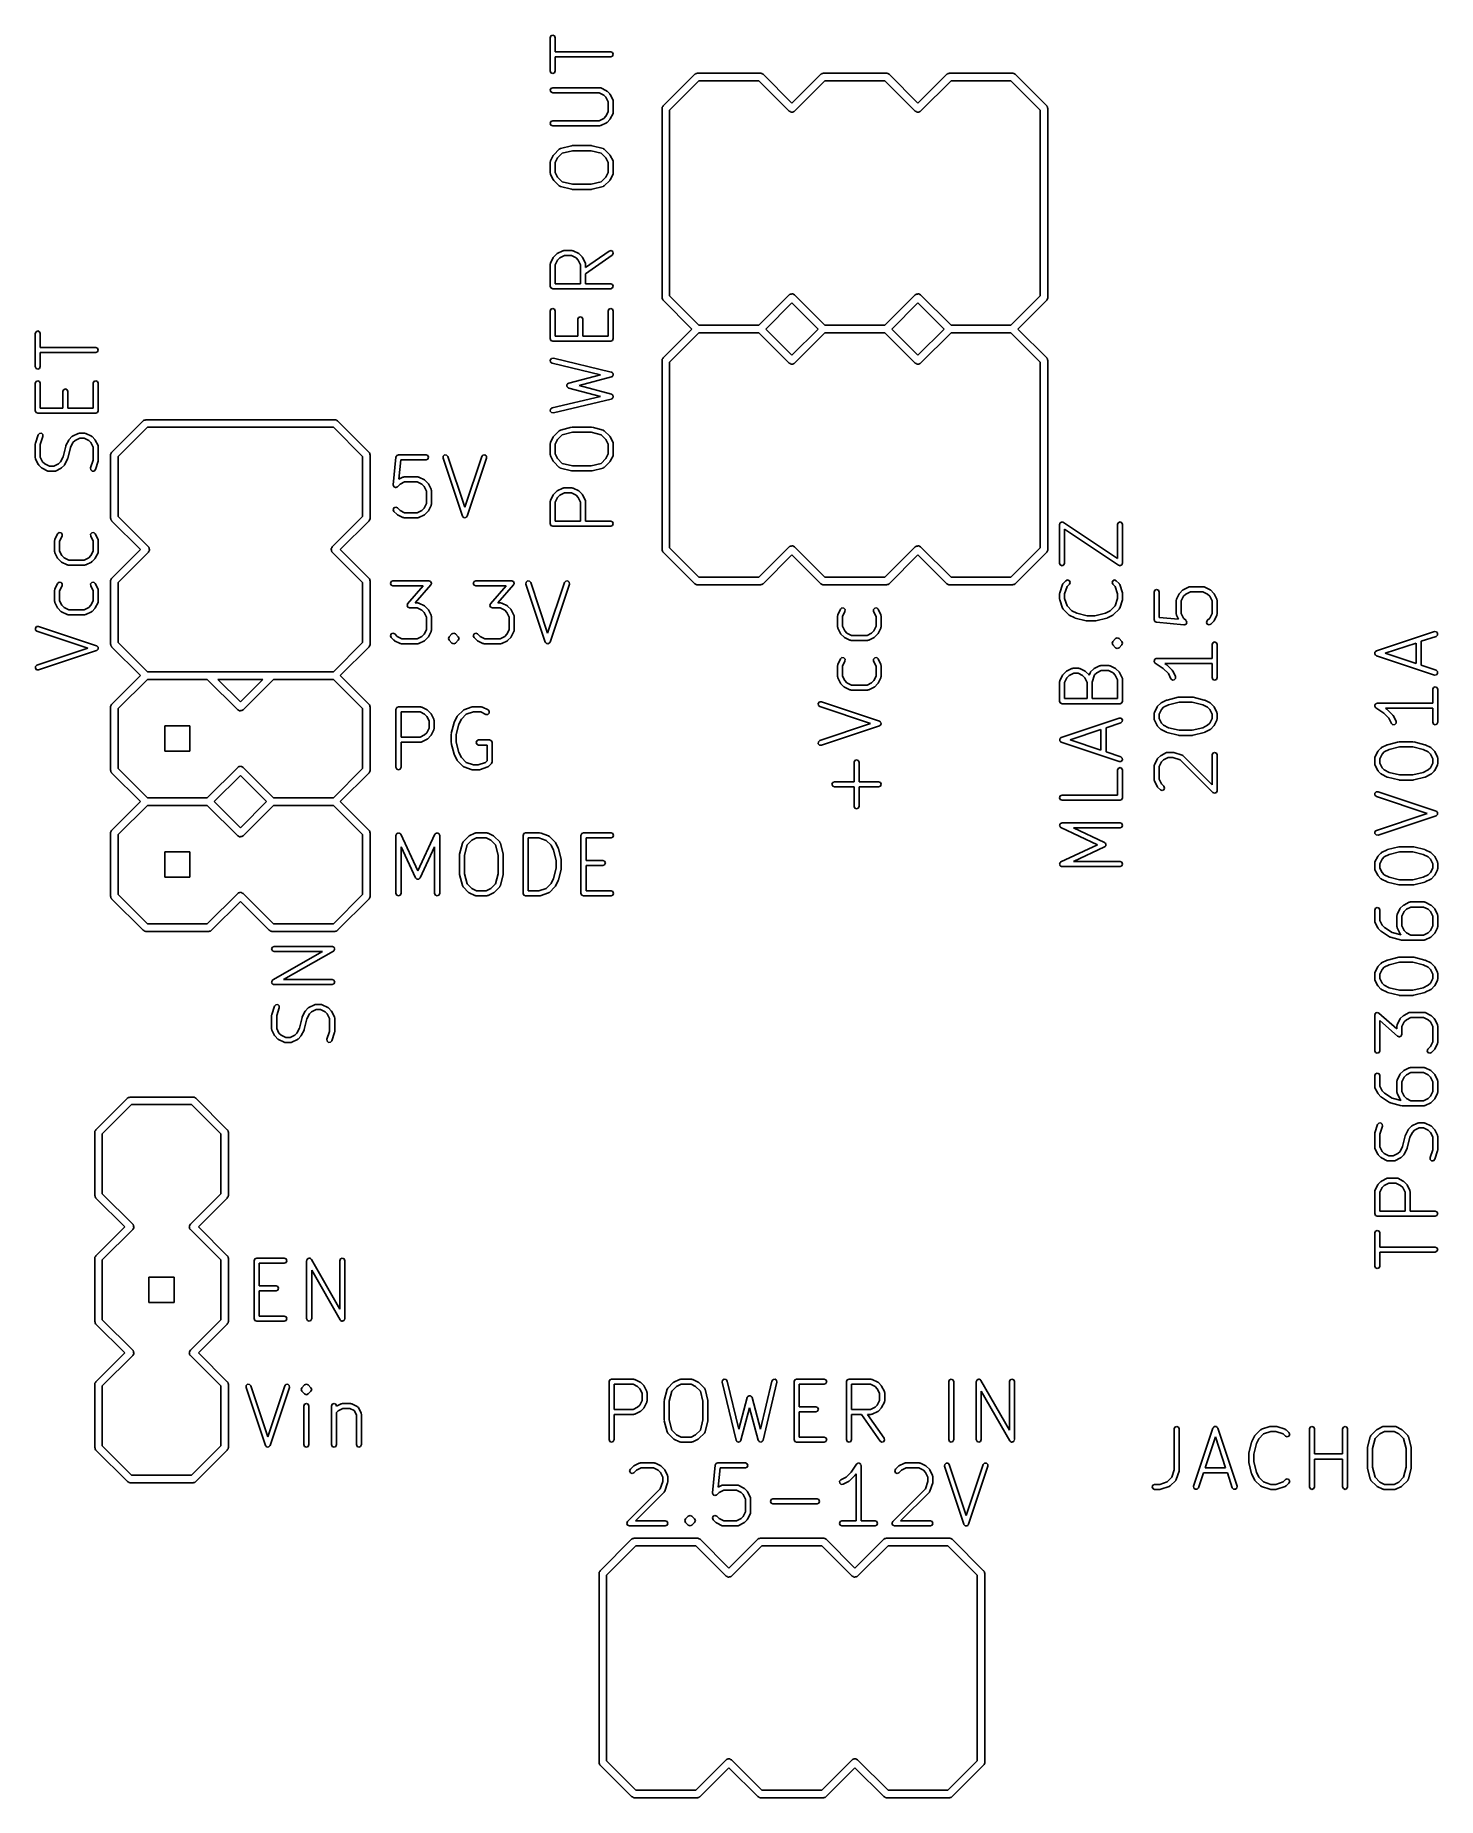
# Model space of a CAD drawing. Extents: x 5.28 to 6.4, y -4.81 to -3.41.
import ezdxf

# ---------------------------------------------------------------- set-up
doc = ezdxf.new("R2010")
doc.units = 0
doc.header["$MEASUREMENT"] = 0
doc.layers.add('BLACK', color=7, linetype='CONTINUOUS')

msp = doc.modelspace()

# ---------------------------------------------------------------- linework, layer by layer
at = {"layer": 'BLACK', "linetype": 'CONTINUOUS'}
for p, q in [((5.69231, -3.41538), (5.6929, -3.41397)), ((5.69231, -3.44167), (5.69231, -3.41538)), ((5.6929, -3.41397), (5.69431, -3.41338)), ((5.69431, -3.41338), (5.69572, -3.41397)), ((5.69572, -3.41397), (5.69631, -3.41538)), ((5.69631, -3.41538), (5.69631, -3.42652)), ((5.69631, -3.42652), (5.74031, -3.42652)), ((5.74031, -3.42652), (5.74172, -3.42711)), ((5.74031, -3.43052), (5.69631, -3.43052)), ((5.69631, -3.43052), (5.69631, -3.44167)), ((5.74172, -3.42994), (5.74031, -3.43052)), ((5.74172, -3.42711), (5.74231, -3.42852)), ((5.74231, -3.42852), (5.74172, -3.42994)), ((5.6929, -3.44308), (5.69231, -3.44167)), ((5.69431, -3.44367), (5.6929, -3.44308)), ((5.69572, -3.44308), (5.69431, -3.44367)), ((5.69631, -3.44167), (5.69572, -3.44308)), ((5.78188, -3.46938), (5.80688, -3.44438)), ((5.81024, -3.4495), (5.787, -3.47274)), ((5.80688, -3.44438), (5.80703, -3.44427)), ((5.80703, -3.44427), (5.80707, -3.4442)), ((5.80707, -3.4442), (5.8072, -3.44416)), ((5.8072, -3.44416), (5.80773, -3.44378)), ((5.80773, -3.44378), (5.80838, -3.44372)), ((5.80838, -3.44372), (5.809, -3.4435)), ((5.809, -3.4435), (5.859, -3.4435)), ((5.85776, -3.4495), (5.81024, -3.4495)), ((5.88188, -3.47362), (5.85776, -3.4495)), ((5.859, -3.4435), (5.85918, -3.44353)), ((5.85918, -3.44353), (5.85926, -3.44351)), ((5.85926, -3.44351), (5.85938, -3.44357)), ((5.85938, -3.44357), (5.86003, -3.44368)), ((5.86003, -3.44368), (5.86053, -3.4441)), ((5.86053, -3.4441), (5.86112, -3.44438)), ((5.86112, -3.44438), (5.884, -3.46726)), ((5.884, -3.46726), (5.90688, -3.44438)), ((5.91024, -3.4495), (5.88612, -3.47362)), ((5.90688, -3.44438), (5.90703, -3.44427)), ((5.90703, -3.44427), (5.90707, -3.4442)), ((5.90707, -3.4442), (5.9072, -3.44416)), ((5.9072, -3.44416), (5.90773, -3.44378)), ((5.90773, -3.44378), (5.90838, -3.44372)), ((5.90838, -3.44372), (5.909, -3.4435)), ((5.909, -3.4435), (5.959, -3.4435)), ((5.95776, -3.4495), (5.91024, -3.4495)), ((5.98188, -3.47362), (5.95776, -3.4495)), ((5.959, -3.4435), (5.95918, -3.44353)), ((5.95918, -3.44353), (5.95926, -3.44351)), ((5.95926, -3.44351), (5.95938, -3.44357)), ((5.95938, -3.44357), (5.96003, -3.44368)), ((5.96003, -3.44368), (5.96053, -3.4441)), ((5.96053, -3.4441), (5.96112, -3.44438)), ((5.96112, -3.44438), (5.984, -3.46726)), ((5.984, -3.46726), (6.00688, -3.44438)), ((6.01024, -3.4495), (5.98612, -3.47362)), ((6.00688, -3.44438), (6.00703, -3.44427)), ((6.00703, -3.44427), (6.00707, -3.4442)), ((6.00707, -3.4442), (6.0072, -3.44416)), ((6.0072, -3.44416), (6.00773, -3.44378)), ((6.00773, -3.44378), (6.00838, -3.44372)), ((6.00838, -3.44372), (6.009, -3.4435)), ((6.009, -3.4435), (6.059, -3.4435)), ((6.05776, -3.4495), (6.01024, -3.4495)), ((6.081, -3.47274), (6.05776, -3.4495)), ((6.059, -3.4435), (6.05918, -3.44353)), ((6.05918, -3.44353), (6.05926, -3.44351)), ((6.05926, -3.44351), (6.05938, -3.44357)), ((6.05938, -3.44357), (6.06003, -3.44368)), ((6.06003, -3.44368), (6.06053, -3.4441)), ((6.06053, -3.4441), (6.06112, -3.44438)), ((6.06112, -3.44438), (6.08612, -3.46938)), ((5.69231, -3.457), (5.6929, -3.45559)), ((5.6929, -3.45841), (5.69231, -3.457)), ((5.6929, -3.45559), (5.69431, -3.455)), ((5.69431, -3.459), (5.6929, -3.45841)), ((5.69431, -3.455), (5.73155, -3.455)), ((5.73108, -3.459), (5.69431, -3.459)), ((5.73474, -3.46083), (5.73108, -3.459)), ((5.73155, -3.455), (5.73198, -3.45518)), ((5.73198, -3.45518), (5.73244, -3.45521)), ((5.73244, -3.45521), (5.73682, -3.4574)), ((5.73648, -3.46257), (5.73474, -3.46083)), ((5.73831, -3.46623), (5.73648, -3.46257)), ((5.73682, -3.4574), (5.73704, -3.45765)), ((5.73704, -3.45765), (5.73734, -3.45778)), ((5.73734, -3.45778), (5.73953, -3.45997)), ((5.73831, -3.47405), (5.73831, -3.46623)), ((5.73953, -3.45997), (5.73966, -3.46027)), ((5.73966, -3.46027), (5.73991, -3.46049)), ((5.73991, -3.46049), (5.7421, -3.46487)), ((5.7421, -3.46487), (5.74213, -3.46533)), ((5.74213, -3.46533), (5.74231, -3.46576)), ((5.74231, -3.46576), (5.74231, -3.47452)), ((5.69231, -3.48329), (5.6929, -3.48187)), ((5.6929, -3.48187), (5.69431, -3.48129)), ((5.69431, -3.48129), (5.73108, -3.48129)), ((5.73108, -3.48129), (5.73474, -3.47945)), ((5.73474, -3.47945), (5.73648, -3.47772)), ((5.73648, -3.47772), (5.73831, -3.47405)), ((5.73734, -3.48251), (5.73704, -3.48264)), ((5.73953, -3.48032), (5.73734, -3.48251)), ((5.73966, -3.48001), (5.73953, -3.48032)), ((5.73991, -3.4798), (5.73966, -3.48001)), ((5.7421, -3.47542), (5.73991, -3.4798)), ((5.74213, -3.47495), (5.7421, -3.47542)), ((5.74231, -3.47452), (5.74213, -3.47495)), ((5.781, -3.4715), (5.78103, -3.47132)), ((5.781, -3.6215), (5.781, -3.4715)), ((5.78101, -3.47124), (5.78107, -3.47112)), ((5.78103, -3.47132), (5.78101, -3.47124)), ((5.78107, -3.47112), (5.78118, -3.47047)), ((5.78118, -3.47047), (5.7816, -3.46997)), ((5.7816, -3.46997), (5.78188, -3.46938)), ((5.787, -3.47274), (5.787, -3.62026)), ((5.88259, -3.47395), (5.88188, -3.47362)), ((5.88322, -3.4744), (5.88259, -3.47395)), ((5.88349, -3.47437), (5.88322, -3.4744)), ((5.88374, -3.47449), (5.88349, -3.47437)), ((5.88449, -3.47429), (5.88374, -3.47449)), ((5.88527, -3.47422), (5.88449, -3.47429)), ((5.88559, -3.47399), (5.88527, -3.47422)), ((5.88572, -3.47396), (5.88559, -3.47399)), ((5.8858, -3.47385), (5.88572, -3.47396)), ((5.88612, -3.47362), (5.8858, -3.47385)), ((5.98259, -3.47395), (5.98188, -3.47362)), ((5.98322, -3.4744), (5.98259, -3.47395)), ((5.98349, -3.47437), (5.98322, -3.4744)), ((5.98374, -3.47449), (5.98349, -3.47437)), ((5.98449, -3.47429), (5.98374, -3.47449)), ((5.98527, -3.47422), (5.98449, -3.47429)), ((5.98559, -3.47399), (5.98527, -3.47422)), ((5.98572, -3.47396), (5.98559, -3.47399)), ((5.9858, -3.47385), (5.98572, -3.47396)), ((5.98612, -3.47362), (5.9858, -3.47385)), ((6.081, -3.62026), (6.081, -3.47274)), ((6.08612, -3.46938), (6.08623, -3.46953)), ((6.08623, -3.46953), (6.0863, -3.46957)), ((6.0863, -3.46957), (6.08634, -3.4697)), ((6.08634, -3.4697), (6.08672, -3.47023)), ((6.08672, -3.47023), (6.08678, -3.47088)), ((6.08678, -3.47088), (6.087, -3.4715)), ((6.087, -3.4715), (6.087, -3.6215)), ((5.6929, -3.4847), (5.69231, -3.48329)), ((5.69431, -3.48529), (5.6929, -3.4847)), ((5.73155, -3.48529), (5.69431, -3.48529)), ((5.73198, -3.48511), (5.73155, -3.48529)), ((5.73244, -3.48507), (5.73198, -3.48511)), ((5.73682, -3.48288), (5.73244, -3.48507)), ((5.73704, -3.48264), (5.73682, -3.48288)), ((5.69252, -3.51306), (5.69471, -3.50868)), ((5.69471, -3.50868), (5.69496, -3.50846)), ((5.69496, -3.50846), (5.69509, -3.50816)), ((5.69509, -3.50816), (5.69947, -3.50378)), ((5.7019, -3.507), (5.69814, -3.51076)), ((5.69947, -3.50378), (5.69996, -3.50357)), ((5.69996, -3.50357), (5.7004, -3.50325)), ((5.7004, -3.50325), (5.70916, -3.50106)), ((5.70989, -3.505), (5.7019, -3.507)), ((5.70916, -3.50106), (5.70941, -3.5011)), ((5.70941, -3.5011), (5.70964, -3.501)), ((5.70964, -3.501), (5.72498, -3.501)), ((5.72473, -3.505), (5.70989, -3.505)), ((5.73272, -3.507), (5.72473, -3.505)), ((5.72498, -3.501), (5.72521, -3.5011)), ((5.72521, -3.5011), (5.72546, -3.50106)), ((5.72546, -3.50106), (5.73422, -3.50325)), ((5.73648, -3.51076), (5.73272, -3.507)), ((5.73422, -3.50325), (5.73466, -3.50357)), ((5.73466, -3.50357), (5.73515, -3.50378)), ((5.73515, -3.50378), (5.73953, -3.50816)), ((5.73953, -3.50816), (5.73966, -3.50846)), ((5.73966, -3.50846), (5.73991, -3.50868)), ((5.73991, -3.50868), (5.7421, -3.51306)), ((5.69231, -3.51395), (5.69249, -3.51352)), ((5.69231, -3.52271), (5.69231, -3.51395)), ((5.69249, -3.52314), (5.69231, -3.52271)), ((5.69249, -3.51352), (5.69252, -3.51306)), ((5.69252, -3.52361), (5.69249, -3.52314)), ((5.69471, -3.52799), (5.69252, -3.52361)), ((5.69814, -3.51076), (5.69631, -3.51442)), ((5.69631, -3.51442), (5.69631, -3.52224)), ((5.69631, -3.52224), (5.69814, -3.52591)), ((5.73831, -3.51442), (5.73648, -3.51076)), ((5.73648, -3.52591), (5.73831, -3.52224)), ((5.73831, -3.52224), (5.73831, -3.51442)), ((5.7421, -3.52361), (5.73991, -3.52799)), ((5.7421, -3.51306), (5.74213, -3.51352)), ((5.74213, -3.52314), (5.7421, -3.52361)), ((5.74213, -3.51352), (5.74231, -3.51395)), ((5.74231, -3.52271), (5.74213, -3.52314)), ((5.74231, -3.51395), (5.74231, -3.52271)), ((5.69496, -3.52821), (5.69471, -3.52799)), ((5.69509, -3.52851), (5.69496, -3.52821)), ((5.69947, -3.53289), (5.69509, -3.52851)), ((5.69814, -3.52591), (5.7019, -3.52967)), ((5.69996, -3.5331), (5.69947, -3.53289)), ((5.7004, -3.53342), (5.69996, -3.5331)), ((5.70916, -3.53561), (5.7004, -3.53342)), ((5.7019, -3.52967), (5.70989, -3.53167)), ((5.70941, -3.53557), (5.70916, -3.53561)), ((5.70964, -3.53567), (5.70941, -3.53557)), ((5.72498, -3.53567), (5.70964, -3.53567)), ((5.70989, -3.53167), (5.72473, -3.53167)), ((5.72473, -3.53167), (5.73272, -3.52967)), ((5.72521, -3.53557), (5.72498, -3.53567)), ((5.72546, -3.53561), (5.72521, -3.53557)), ((5.73422, -3.53342), (5.72546, -3.53561)), ((5.73272, -3.52967), (5.73648, -3.52591)), ((5.73466, -3.5331), (5.73422, -3.53342)), ((5.73515, -3.53289), (5.73466, -3.5331)), ((5.73953, -3.52851), (5.73515, -3.53289)), ((5.73966, -3.52821), (5.73953, -3.52851)), ((5.73991, -3.52799), (5.73966, -3.52821)), ((5.69249, -3.59457), (5.69252, -3.59411)), ((5.69252, -3.59411), (5.69471, -3.58972)), ((5.69471, -3.58972), (5.69496, -3.58951)), ((5.69496, -3.58951), (5.69509, -3.5892)), ((5.69509, -3.5892), (5.69728, -3.58701)), ((5.69814, -3.5918), (5.69631, -3.59547)), ((5.69728, -3.58701), (5.69758, -3.58689)), ((5.69758, -3.58689), (5.6978, -3.58664)), ((5.6978, -3.58664), (5.70218, -3.58445)), ((5.69988, -3.59007), (5.69814, -3.5918)), ((5.70354, -3.58824), (5.69988, -3.59007)), ((5.70218, -3.58445), (5.70264, -3.58442)), ((5.70264, -3.58442), (5.70307, -3.58424)), ((5.70307, -3.58424), (5.70964, -3.58424)), ((5.70917, -3.58824), (5.70354, -3.58824)), ((5.71284, -3.59007), (5.70917, -3.58824)), ((5.70964, -3.58424), (5.71007, -3.58442)), ((5.71007, -3.58442), (5.71054, -3.58445)), ((5.71054, -3.58445), (5.71492, -3.58664)), ((5.71457, -3.5918), (5.71284, -3.59007)), ((5.7164, -3.59547), (5.71457, -3.5918)), ((5.71492, -3.58664), (5.71513, -3.58689)), ((5.71513, -3.58689), (5.71544, -3.58701)), ((5.71544, -3.58701), (5.71763, -3.5892)), ((5.71763, -3.5892), (5.71775, -3.58951)), ((5.71775, -3.58951), (5.718, -3.58972)), ((5.718, -3.58972), (5.72019, -3.59411)), ((5.72019, -3.59411), (5.72023, -3.59457)), ((5.7204, -3.59773), (5.73916, -3.5846)), ((5.74146, -3.58788), (5.7204, -3.60261)), ((5.73916, -3.5846), (5.74066, -3.58427)), ((5.74066, -3.58427), (5.74195, -3.58509)), ((5.74228, -3.58659), (5.74146, -3.58788)), ((5.74195, -3.58509), (5.74228, -3.58659)), ((5.69231, -3.595), (5.69249, -3.59457)), ((5.69231, -3.61252), (5.69231, -3.595)), ((5.69631, -3.59547), (5.69631, -3.61052)), ((5.7164, -3.61052), (5.7164, -3.59547)), ((5.72023, -3.59457), (5.7204, -3.595)), ((5.7204, -3.595), (5.7204, -3.59773)), ((5.7204, -3.60261), (5.7204, -3.61052)), ((5.6929, -3.61394), (5.69231, -3.61252)), ((5.69431, -3.61452), (5.6929, -3.61394)), ((5.74031, -3.61452), (5.69431, -3.61452)), ((5.69631, -3.61052), (5.7164, -3.61052)), ((5.7204, -3.61052), (5.74031, -3.61052)), ((5.74031, -3.61052), (5.74172, -3.61111)), ((5.74172, -3.61394), (5.74031, -3.61452)), ((5.74172, -3.61111), (5.74231, -3.61252)), ((5.74231, -3.61252), (5.74172, -3.61394)), ((5.78122, -3.62212), (5.781, -3.6215)), ((5.78128, -3.62277), (5.78122, -3.62212)), ((5.787, -3.62026), (5.81024, -3.6435)), ((5.85776, -3.6435), (5.88188, -3.61938)), ((5.88188, -3.61938), (5.8822, -3.61915)), ((5.8822, -3.61915), (5.88228, -3.61904)), ((5.88228, -3.61904), (5.88241, -3.61901)), ((5.88241, -3.61901), (5.88273, -3.61878)), ((5.88273, -3.61878), (5.88351, -3.61871)), ((5.88351, -3.61871), (5.88426, -3.61851)), ((5.88426, -3.61851), (5.88451, -3.61863)), ((5.88451, -3.61863), (5.88478, -3.6186)), ((5.88478, -3.6186), (5.88541, -3.61905)), ((5.88541, -3.61905), (5.88612, -3.61938)), ((5.88612, -3.61938), (5.91024, -3.6435)), ((5.95776, -3.6435), (5.98188, -3.61938)), ((5.98188, -3.61938), (5.9822, -3.61915)), ((5.9822, -3.61915), (5.98228, -3.61904)), ((5.98228, -3.61904), (5.98241, -3.61901)), ((5.98241, -3.61901), (5.98273, -3.61878)), ((5.98273, -3.61878), (5.98351, -3.61871)), ((5.98351, -3.61871), (5.98426, -3.61851)), ((5.98426, -3.61851), (5.98451, -3.61863)), ((5.98451, -3.61863), (5.98478, -3.6186)), ((5.98478, -3.6186), (5.98541, -3.61905)), ((5.98541, -3.61905), (5.98612, -3.61938)), ((5.98612, -3.61938), (6.01024, -3.6435)), ((6.05776, -3.6435), (6.081, -3.62026)), ((6.08693, -3.62188), (6.08682, -3.62253)), ((6.08699, -3.62176), (6.08693, -3.62188)), ((6.087, -3.6215), (6.08697, -3.62168)), ((6.08697, -3.62168), (6.08699, -3.62176)), ((5.69231, -3.63224), (5.6929, -3.63082)), ((5.69231, -3.65414), (5.69231, -3.63224)), ((5.6929, -3.63082), (5.69431, -3.63024)), ((5.69431, -3.63024), (5.69572, -3.63082)), ((5.69572, -3.63082), (5.69631, -3.63224)), ((5.69631, -3.63224), (5.69631, -3.65214)), ((5.73831, -3.63224), (5.7389, -3.63082)), ((5.73831, -3.65214), (5.73831, -3.63224)), ((5.7389, -3.63082), (5.74031, -3.63024)), ((5.74031, -3.63024), (5.74172, -3.63082)), ((5.74172, -3.63082), (5.74231, -3.63224)), ((5.74231, -3.63224), (5.74231, -3.65414)), ((5.78166, -3.6233), (5.78128, -3.62277)), ((5.7817, -3.62343), (5.78166, -3.6233)), ((5.78177, -3.62347), (5.7817, -3.62343)), ((5.78188, -3.62362), (5.78177, -3.62347)), ((5.80476, -3.6465), (5.78188, -3.62362)), ((5.884, -3.62574), (5.86324, -3.6465)), ((5.90476, -3.6465), (5.884, -3.62574)), ((5.984, -3.62574), (5.96324, -3.6465)), ((6.00476, -3.6465), (5.984, -3.62574)), ((6.08612, -3.62362), (6.06324, -3.6465)), ((6.0864, -3.62303), (6.08612, -3.62362)), ((6.08682, -3.62253), (6.0864, -3.62303)), ((5.28381, -3.65007), (5.2844, -3.64866)), ((5.28381, -3.67636), (5.28381, -3.65007)), ((5.2844, -3.64866), (5.28581, -3.64807)), ((5.28581, -3.64807), (5.28722, -3.64866)), ((5.28722, -3.64866), (5.28781, -3.65007)), ((5.28781, -3.65007), (5.28781, -3.66121)), ((5.71421, -3.63881), (5.7148, -3.6374)), ((5.71421, -3.65214), (5.71421, -3.63881)), ((5.7148, -3.6374), (5.71621, -3.63681)), ((5.71621, -3.63681), (5.71763, -3.6374)), ((5.71763, -3.6374), (5.71821, -3.63881)), ((5.71821, -3.63881), (5.71821, -3.65214)), ((5.78188, -3.66938), (5.80476, -3.6465)), ((5.81024, -3.6495), (5.787, -3.67274)), ((5.81024, -3.6435), (5.85776, -3.6435)), ((5.85776, -3.6495), (5.81024, -3.6495)), ((5.88188, -3.67362), (5.85776, -3.6495)), ((5.86324, -3.6465), (5.884, -3.66726)), ((5.884, -3.66726), (5.90476, -3.6465)), ((5.91024, -3.6495), (5.88612, -3.67362)), ((5.91024, -3.6435), (5.95776, -3.6435)), ((5.95776, -3.6495), (5.91024, -3.6495)), ((5.98188, -3.67362), (5.95776, -3.6495)), ((5.96324, -3.6465), (5.984, -3.66726)), ((5.984, -3.66726), (6.00476, -3.6465)), ((6.01024, -3.6495), (5.98612, -3.67362)), ((6.01024, -3.6435), (6.05776, -3.6435)), ((6.05776, -3.6495), (6.01024, -3.6495)), ((6.081, -3.67274), (6.05776, -3.6495)), ((6.06324, -3.6465), (6.08612, -3.66938)), ((5.28781, -3.66121), (5.33181, -3.66121)), ((5.33181, -3.66121), (5.33322, -3.6618)), ((5.33322, -3.6618), (5.33381, -3.66321)), ((5.33381, -3.66321), (5.33322, -3.66463)), ((5.6929, -3.65556), (5.69231, -3.65414)), ((5.69431, -3.65614), (5.6929, -3.65556)), ((5.74031, -3.65614), (5.69431, -3.65614)), ((5.69631, -3.65214), (5.71421, -3.65214)), ((5.71821, -3.65214), (5.73831, -3.65214)), ((5.74172, -3.65556), (5.74031, -3.65614)), ((5.74231, -3.65414), (5.74172, -3.65556)), ((5.2844, -3.67777), (5.28381, -3.67636)), ((5.28581, -3.67836), (5.2844, -3.67777)), ((5.28722, -3.67777), (5.28581, -3.67836)), ((5.28781, -3.67636), (5.28722, -3.67777)), ((5.33181, -3.66521), (5.28781, -3.66521)), ((5.28781, -3.66521), (5.28781, -3.67636)), ((5.33322, -3.66463), (5.33181, -3.66521)), ((5.69236, -3.6712), (5.69326, -3.66996)), ((5.69261, -3.67271), (5.69236, -3.6712)), ((5.69385, -3.67361), (5.69261, -3.67271)), ((5.69326, -3.66996), (5.69477, -3.66972)), ((5.73214, -3.68273), (5.69385, -3.67361)), ((5.69477, -3.66972), (5.74077, -3.68067)), ((5.781, -3.6715), (5.78103, -3.67132)), ((5.781, -3.8215), (5.781, -3.6715)), ((5.78101, -3.67124), (5.78107, -3.67112)), ((5.78103, -3.67132), (5.78101, -3.67124)), ((5.78107, -3.67112), (5.78118, -3.67047)), ((5.78118, -3.67047), (5.7816, -3.66997)), ((5.7816, -3.66997), (5.78188, -3.66938)), ((5.787, -3.67274), (5.787, -3.82026)), ((5.88259, -3.67395), (5.88188, -3.67362)), ((5.88322, -3.6744), (5.88259, -3.67395)), ((5.88349, -3.67437), (5.88322, -3.6744)), ((5.88374, -3.67449), (5.88349, -3.67437)), ((5.88449, -3.67429), (5.88374, -3.67449)), ((5.88527, -3.67422), (5.88449, -3.67429)), ((5.88559, -3.67399), (5.88527, -3.67422)), ((5.88572, -3.67396), (5.88559, -3.67399)), ((5.8858, -3.67385), (5.88572, -3.67396)), ((5.88612, -3.67362), (5.8858, -3.67385)), ((5.98259, -3.67395), (5.98188, -3.67362)), ((5.98322, -3.6744), (5.98259, -3.67395)), ((5.98349, -3.67437), (5.98322, -3.6744)), ((5.98374, -3.67449), (5.98349, -3.67437)), ((5.98449, -3.67429), (5.98374, -3.67449)), ((5.98527, -3.67422), (5.98449, -3.67429)), ((5.98559, -3.67399), (5.98527, -3.67422)), ((5.98572, -3.67396), (5.98559, -3.67399)), ((5.9858, -3.67385), (5.98572, -3.67396)), ((5.98612, -3.67362), (5.9858, -3.67385)), ((6.081, -3.82026), (6.081, -3.67274)), ((6.08612, -3.66938), (6.08623, -3.66953)), ((6.08623, -3.66953), (6.0863, -3.66957)), ((6.0863, -3.66957), (6.08634, -3.6697)), ((6.08634, -3.6697), (6.08672, -3.67023)), ((6.08672, -3.67023), (6.08678, -3.67088)), ((6.08678, -3.67088), (6.087, -3.6715)), ((6.087, -3.6715), (6.087, -3.8215)), ((5.28381, -3.6895), (5.2844, -3.68809)), ((5.28381, -3.7114), (5.28381, -3.6895)), ((5.2844, -3.68809), (5.28581, -3.6875)), ((5.28581, -3.6875), (5.28722, -3.68809)), ((5.28722, -3.68809), (5.28781, -3.6895)), ((5.28781, -3.6895), (5.28781, -3.7094)), ((5.32981, -3.6895), (5.3304, -3.68809)), ((5.32981, -3.7094), (5.32981, -3.6895)), ((5.3304, -3.68809), (5.33181, -3.6875)), ((5.33181, -3.6875), (5.33322, -3.68809)), ((5.33322, -3.68809), (5.33381, -3.6895)), ((5.33381, -3.6895), (5.33381, -3.7114)), ((5.70552, -3.69087), (5.70569, -3.69065)), ((5.70559, -3.69138), (5.70552, -3.69087)), ((5.70552, -3.6919), (5.70559, -3.69138)), ((5.70569, -3.69211), (5.70552, -3.6919)), ((5.70569, -3.69065), (5.70572, -3.69038)), ((5.70572, -3.69238), (5.70569, -3.69211)), ((5.70572, -3.69038), (5.70613, -3.69006)), ((5.70613, -3.69006), (5.70645, -3.68965)), ((5.70645, -3.68965), (5.70672, -3.68961)), ((5.70672, -3.68961), (5.70694, -3.68945)), ((5.70694, -3.68945), (5.73214, -3.68273)), ((5.74082, -3.68455), (5.71521, -3.69138)), ((5.71521, -3.69138), (5.74082, -3.69821)), ((5.74077, -3.68067), (5.74102, -3.68085)), ((5.74106, -3.68437), (5.74082, -3.68455)), ((5.74102, -3.68085), (5.74131, -3.68089)), ((5.74136, -3.68432), (5.74106, -3.68437)), ((5.74131, -3.68089), (5.74161, -3.68128)), ((5.74165, -3.68392), (5.74136, -3.68432)), ((5.74161, -3.68128), (5.74201, -3.68157)), ((5.74204, -3.68362), (5.74165, -3.68392)), ((5.74201, -3.68157), (5.74206, -3.68187)), ((5.74208, -3.68332), (5.74204, -3.68362)), ((5.74206, -3.68187), (5.74224, -3.6821)), ((5.74226, -3.68308), (5.74208, -3.68332)), ((5.74224, -3.6821), (5.74218, -3.68259)), ((5.74218, -3.68259), (5.74226, -3.68308)), ((5.30571, -3.69607), (5.3063, -3.69466)), ((5.30571, -3.7094), (5.30571, -3.69607)), ((5.3063, -3.69466), (5.30771, -3.69407)), ((5.30771, -3.69407), (5.30913, -3.69466)), ((5.30913, -3.69466), (5.30971, -3.69607)), ((5.30971, -3.69607), (5.30971, -3.7094)), ((5.69385, -3.70915), (5.73214, -3.70003)), ((5.74077, -3.70209), (5.69477, -3.71304)), ((5.70613, -3.6927), (5.70572, -3.69238)), ((5.70645, -3.69311), (5.70613, -3.6927)), ((5.70672, -3.69315), (5.70645, -3.69311)), ((5.70694, -3.69331), (5.70672, -3.69315)), ((5.73214, -3.70003), (5.70694, -3.69331)), ((5.74102, -3.70191), (5.74077, -3.70209)), ((5.74082, -3.69821), (5.74106, -3.69839)), ((5.74131, -3.70187), (5.74102, -3.70191)), ((5.74106, -3.69839), (5.74136, -3.69844)), ((5.74161, -3.70148), (5.74131, -3.70187)), ((5.74136, -3.69844), (5.74165, -3.69884)), ((5.74201, -3.70119), (5.74161, -3.70148)), ((5.74165, -3.69884), (5.74204, -3.69914)), ((5.74206, -3.7009), (5.74201, -3.70119)), ((5.74204, -3.69914), (5.74208, -3.69944)), ((5.74224, -3.70066), (5.74206, -3.7009)), ((5.74208, -3.69944), (5.74226, -3.69968)), ((5.74226, -3.69968), (5.74218, -3.70017)), ((5.74218, -3.70017), (5.74224, -3.70066)), ((5.2844, -3.71282), (5.28381, -3.7114)), ((5.28581, -3.7134), (5.2844, -3.71282)), ((5.33181, -3.7134), (5.28581, -3.7134)), ((5.28781, -3.7094), (5.30571, -3.7094)), ((5.30971, -3.7094), (5.32981, -3.7094)), ((5.33322, -3.71282), (5.33181, -3.7134)), ((5.33381, -3.7114), (5.33322, -3.71282)), ((5.34438, -3.74438), (5.36938, -3.71938)), ((5.36938, -3.71938), (5.36953, -3.71927)), ((5.36953, -3.71927), (5.36957, -3.7192)), ((5.36957, -3.7192), (5.3697, -3.71916)), ((5.3697, -3.71916), (5.37023, -3.71878)), ((5.37023, -3.71878), (5.37088, -3.71872)), ((5.37088, -3.71872), (5.3715, -3.7185)), ((5.3715, -3.7185), (5.5215, -3.7185)), ((5.5215, -3.7185), (5.52168, -3.71853)), ((5.52168, -3.71853), (5.52176, -3.71851)), ((5.52176, -3.71851), (5.52188, -3.71857)), ((5.52188, -3.71857), (5.52253, -3.71868)), ((5.52253, -3.71868), (5.52303, -3.7191)), ((5.52303, -3.7191), (5.52362, -3.71938)), ((5.52362, -3.71938), (5.54862, -3.74438)), ((5.69236, -3.71156), (5.69261, -3.71005)), ((5.69326, -3.7128), (5.69236, -3.71156)), ((5.69261, -3.71005), (5.69385, -3.70915)), ((5.69477, -3.71304), (5.69326, -3.7128)), ((5.28391, -3.73706), (5.2861, -3.73049)), ((5.2861, -3.73049), (5.28711, -3.72933)), ((5.28711, -3.72933), (5.28863, -3.72922)), ((5.2899, -3.73175), (5.28781, -3.73802)), ((5.28863, -3.72922), (5.28979, -3.73022)), ((5.28979, -3.73022), (5.2899, -3.73175)), ((5.31056, -3.73439), (5.31068, -3.73409)), ((5.31068, -3.73409), (5.31287, -3.7319)), ((5.31287, -3.7319), (5.31318, -3.73177)), ((5.31318, -3.73177), (5.31339, -3.73152)), ((5.31339, -3.73152), (5.31777, -3.72933)), ((5.31914, -3.73312), (5.31547, -3.73495)), ((5.31777, -3.72933), (5.31824, -3.7293)), ((5.31824, -3.7293), (5.31867, -3.72912)), ((5.31867, -3.72912), (5.32305, -3.72912)), ((5.32258, -3.73312), (5.31914, -3.73312)), ((5.32624, -3.73495), (5.32258, -3.73312)), ((5.32305, -3.72912), (5.32348, -3.7293)), ((5.32348, -3.7293), (5.32394, -3.72933)), ((5.32394, -3.72933), (5.32832, -3.73152)), ((5.32832, -3.73152), (5.32854, -3.73177)), ((5.32854, -3.73177), (5.32884, -3.7319)), ((5.32884, -3.7319), (5.33103, -3.73409)), ((5.33103, -3.73409), (5.33116, -3.73439)), ((5.37274, -3.7245), (5.3495, -3.74774)), ((5.52026, -3.7245), (5.37274, -3.7245)), ((5.5435, -3.74774), (5.52026, -3.7245)), ((5.69252, -3.73649), (5.69471, -3.73211)), ((5.69471, -3.73211), (5.69496, -3.73189)), ((5.69496, -3.73189), (5.69509, -3.73159)), ((5.69509, -3.73159), (5.69947, -3.7272)), ((5.69814, -3.73418), (5.69631, -3.73785)), ((5.7019, -3.73042), (5.69814, -3.73418)), ((5.69947, -3.7272), (5.69996, -3.727)), ((5.69996, -3.727), (5.7004, -3.72668)), ((5.7004, -3.72668), (5.70916, -3.72449)), ((5.70989, -3.72843), (5.7019, -3.73042)), ((5.70916, -3.72449), (5.70941, -3.72453)), ((5.70941, -3.72453), (5.70964, -3.72443)), ((5.70964, -3.72443), (5.72498, -3.72443)), ((5.72473, -3.72843), (5.70989, -3.72843)), ((5.73272, -3.73042), (5.72473, -3.72843)), ((5.72498, -3.72443), (5.72521, -3.72453)), ((5.72521, -3.72453), (5.72546, -3.72449)), ((5.72546, -3.72449), (5.73422, -3.72668)), ((5.73648, -3.73418), (5.73272, -3.73042)), ((5.73422, -3.72668), (5.73466, -3.727)), ((5.73466, -3.727), (5.73515, -3.7272)), ((5.73515, -3.7272), (5.73953, -3.73159)), ((5.73831, -3.73785), (5.73648, -3.73418)), ((5.73953, -3.73159), (5.73966, -3.73189)), ((5.73966, -3.73189), (5.73991, -3.73211)), ((5.73991, -3.73211), (5.7421, -3.73649)), ((5.28381, -3.73769), (5.28394, -3.73739)), ((5.28381, -3.74864), (5.28381, -3.73769)), ((5.28394, -3.73739), (5.28391, -3.73706)), ((5.28781, -3.73802), (5.28781, -3.74817)), ((5.28781, -3.74817), (5.28964, -3.75184)), ((5.30388, -3.75184), (5.30583, -3.74794)), ((5.30583, -3.74794), (5.30796, -3.7394)), ((5.30796, -3.7394), (5.3081, -3.73921)), ((5.3081, -3.73921), (5.30812, -3.73899)), ((5.30812, -3.73899), (5.31031, -3.73461)), ((5.31179, -3.74058), (5.30965, -3.74913)), ((5.31031, -3.73461), (5.31056, -3.73439)), ((5.31374, -3.73668), (5.31179, -3.74058)), ((5.31547, -3.73495), (5.31374, -3.73668)), ((5.32798, -3.73668), (5.32624, -3.73495)), ((5.32981, -3.74035), (5.32798, -3.73668)), ((5.32981, -3.75051), (5.32981, -3.74035)), ((5.33116, -3.73439), (5.33141, -3.73461)), ((5.33141, -3.73461), (5.3336, -3.73899)), ((5.3336, -3.73899), (5.33363, -3.73945)), ((5.33363, -3.73945), (5.33381, -3.73988)), ((5.33381, -3.73988), (5.33381, -3.75083)), ((5.3435, -3.7465), (5.34353, -3.74632)), ((5.3435, -3.7965), (5.3435, -3.7465)), ((5.34351, -3.74624), (5.34357, -3.74612)), ((5.34353, -3.74632), (5.34351, -3.74624)), ((5.34357, -3.74612), (5.34368, -3.74547)), ((5.34368, -3.74547), (5.3441, -3.74497)), ((5.3441, -3.74497), (5.34438, -3.74438)), ((5.3495, -3.74774), (5.3495, -3.79526)), ((5.5435, -3.79526), (5.5435, -3.74774)), ((5.54862, -3.74438), (5.54873, -3.74453)), ((5.54873, -3.74453), (5.5488, -3.74457)), ((5.5488, -3.74457), (5.54884, -3.7447)), ((5.54884, -3.7447), (5.54922, -3.74523)), ((5.54922, -3.74523), (5.54928, -3.74588)), ((5.54928, -3.74588), (5.5495, -3.7465)), ((5.5495, -3.7465), (5.5495, -3.7965)), ((5.56777, -3.77002), (5.56996, -3.74811)), ((5.56996, -3.74811), (5.57028, -3.74752)), ((5.57028, -3.74752), (5.57054, -3.7469)), ((5.57054, -3.7469), (5.57064, -3.74685)), ((5.57064, -3.74685), (5.57069, -3.74676)), ((5.57069, -3.74676), (5.57133, -3.74657)), ((5.57133, -3.74657), (5.57195, -3.74631)), ((5.57195, -3.74631), (5.59386, -3.74631)), ((5.59386, -3.74631), (5.59527, -3.7469)), ((5.59527, -3.7469), (5.59586, -3.74831)), ((5.60729, -3.74894), (5.6074, -3.74742)), ((5.6074, -3.74742), (5.60856, -3.74641)), ((5.60856, -3.74641), (5.61008, -3.74652)), ((5.61008, -3.74652), (5.61109, -3.74768)), ((5.61109, -3.74768), (5.62452, -3.78798)), ((5.62452, -3.78798), (5.63796, -3.74768)), ((5.63796, -3.74768), (5.63896, -3.74652)), ((5.63896, -3.74652), (5.64049, -3.74641)), ((5.64049, -3.74641), (5.64165, -3.74742)), ((5.64165, -3.74742), (5.64175, -3.74894)), ((5.69231, -3.73738), (5.69249, -3.73695)), ((5.69231, -3.74614), (5.69231, -3.73738)), ((5.69249, -3.74657), (5.69231, -3.74614)), ((5.69249, -3.73695), (5.69252, -3.73649)), ((5.69252, -3.74704), (5.69249, -3.74657)), ((5.69471, -3.75142), (5.69252, -3.74704)), ((5.69631, -3.73785), (5.69631, -3.74567)), ((5.69631, -3.74567), (5.69814, -3.74934)), ((5.73648, -3.74934), (5.73831, -3.74567)), ((5.73831, -3.74567), (5.73831, -3.73785)), ((5.7421, -3.74704), (5.73991, -3.75142)), ((5.7421, -3.73649), (5.74213, -3.73695)), ((5.74213, -3.74657), (5.7421, -3.74704)), ((5.74213, -3.73695), (5.74231, -3.73738)), ((5.74231, -3.74614), (5.74213, -3.74657)), ((5.74231, -3.73738), (5.74231, -3.74614)), ((5.28399, -3.74907), (5.28381, -3.74864)), ((5.28402, -3.74954), (5.28399, -3.74907)), ((5.28621, -3.75392), (5.28402, -3.74954)), ((5.28646, -3.75413), (5.28621, -3.75392)), ((5.28659, -3.75444), (5.28646, -3.75413)), ((5.28878, -3.75663), (5.28659, -3.75444)), ((5.28908, -3.75675), (5.28878, -3.75663)), ((5.2893, -3.757), (5.28908, -3.75675)), ((5.29368, -3.75919), (5.2893, -3.757)), ((5.28964, -3.75184), (5.29138, -3.75357)), ((5.29138, -3.75357), (5.29504, -3.7554)), ((5.29414, -3.75923), (5.29368, -3.75919)), ((5.29457, -3.7594), (5.29414, -3.75923)), ((5.29895, -3.7594), (5.29457, -3.7594)), ((5.29504, -3.7554), (5.29848, -3.7554)), ((5.29848, -3.7554), (5.30215, -3.75357)), ((5.29938, -3.75923), (5.29895, -3.7594)), ((5.29985, -3.75919), (5.29938, -3.75923)), ((5.30423, -3.757), (5.29985, -3.75919)), ((5.30215, -3.75357), (5.30388, -3.75184)), ((5.30444, -3.75675), (5.30423, -3.757)), ((5.30475, -3.75663), (5.30444, -3.75675)), ((5.30694, -3.75444), (5.30475, -3.75663)), ((5.30706, -3.75413), (5.30694, -3.75444)), ((5.30731, -3.75392), (5.30706, -3.75413)), ((5.3095, -3.74954), (5.30731, -3.75392)), ((5.30952, -3.74931), (5.3095, -3.74954)), ((5.30965, -3.74913), (5.30952, -3.74931)), ((5.32772, -3.75677), (5.32981, -3.75051)), ((5.32783, -3.7583), (5.32772, -3.75677)), ((5.32899, -3.7593), (5.32783, -3.7583)), ((5.33051, -3.75919), (5.32899, -3.7593)), ((5.33152, -3.75804), (5.33051, -3.75919)), ((5.33371, -3.75147), (5.33152, -3.75804)), ((5.33381, -3.75083), (5.33368, -3.75114)), ((5.33368, -3.75114), (5.33371, -3.75147)), ((5.57376, -3.75031), (5.57223, -3.76565)), ((5.59386, -3.75031), (5.57376, -3.75031)), ((5.59527, -3.74972), (5.59386, -3.75031)), ((5.59586, -3.74831), (5.59527, -3.74972)), ((5.62263, -3.79494), (5.60729, -3.74894)), ((5.64175, -3.74894), (5.62642, -3.79494)), ((5.69496, -3.75163), (5.69471, -3.75142)), ((5.69509, -3.75194), (5.69496, -3.75163)), ((5.69947, -3.75632), (5.69509, -3.75194)), ((5.69814, -3.74934), (5.7019, -3.7531)), ((5.69996, -3.75652), (5.69947, -3.75632)), ((5.7004, -3.75684), (5.69996, -3.75652)), ((5.70916, -3.75904), (5.7004, -3.75684)), ((5.7019, -3.7531), (5.70989, -3.7551)), ((5.70941, -3.759), (5.70916, -3.75904)), ((5.70964, -3.7591), (5.70941, -3.759)), ((5.72498, -3.7591), (5.70964, -3.7591)), ((5.70989, -3.7551), (5.72473, -3.7551)), ((5.72473, -3.7551), (5.73272, -3.7531)), ((5.72521, -3.759), (5.72498, -3.7591)), ((5.72546, -3.75904), (5.72521, -3.759)), ((5.73422, -3.75684), (5.72546, -3.75904)), ((5.73272, -3.7531), (5.73648, -3.74934)), ((5.73466, -3.75652), (5.73422, -3.75684)), ((5.73515, -3.75632), (5.73466, -3.75652)), ((5.73953, -3.75194), (5.73515, -3.75632)), ((5.73966, -3.75163), (5.73953, -3.75194)), ((5.73991, -3.75142), (5.73966, -3.75163)), ((5.56776, -3.77021), (5.5678, -3.77012)), ((5.56802, -3.77084), (5.56776, -3.77021)), ((5.5678, -3.77012), (5.56777, -3.77002)), ((5.56821, -3.77148), (5.56802, -3.77084)), ((5.56831, -3.77153), (5.56821, -3.77148)), ((5.56835, -3.77163), (5.56831, -3.77153)), ((5.56897, -3.77189), (5.56835, -3.77163)), ((5.56956, -3.7722), (5.56897, -3.77189)), ((5.56966, -3.77217), (5.56956, -3.7722)), ((5.56976, -3.77221), (5.56966, -3.77217)), ((5.57038, -3.77196), (5.56976, -3.77221)), ((5.57103, -3.77176), (5.57038, -3.77196)), ((5.57108, -3.77167), (5.57103, -3.77176)), ((5.57118, -3.77163), (5.57108, -3.77167)), ((5.57314, -3.76967), (5.57118, -3.77163)), ((5.57223, -3.76565), (5.57544, -3.76404)), ((5.57681, -3.76783), (5.57314, -3.76967)), ((5.57544, -3.76404), (5.5759, -3.76401)), ((5.5759, -3.76401), (5.57633, -3.76383)), ((5.57633, -3.76383), (5.58729, -3.76383)), ((5.58681, -3.76783), (5.57681, -3.76783)), ((5.59048, -3.76967), (5.58681, -3.76783)), ((5.58729, -3.76383), (5.58772, -3.76401)), ((5.58772, -3.76401), (5.58818, -3.76404)), ((5.58818, -3.76404), (5.59256, -3.76623)), ((5.59221, -3.7714), (5.59048, -3.76967)), ((5.59405, -3.77507), (5.59221, -3.7714)), ((5.59256, -3.76623), (5.59278, -3.76648)), ((5.59278, -3.76648), (5.59308, -3.76661)), ((5.59308, -3.76661), (5.59527, -3.7688)), ((5.59405, -3.78508), (5.59405, -3.77507)), ((5.59527, -3.7688), (5.5954, -3.7691)), ((5.5954, -3.7691), (5.59565, -3.76932)), ((5.59565, -3.76932), (5.59784, -3.7737)), ((5.59784, -3.7737), (5.59787, -3.77417)), ((5.59787, -3.77417), (5.59805, -3.7746)), ((5.59805, -3.7746), (5.59805, -3.78555)), ((5.69509, -3.77759), (5.69728, -3.7754)), ((5.69728, -3.7754), (5.69758, -3.77527)), ((5.69758, -3.77527), (5.6978, -3.77502)), ((5.6978, -3.77502), (5.70218, -3.77283)), ((5.70218, -3.77283), (5.70264, -3.7728)), ((5.70264, -3.7728), (5.70307, -3.77262)), ((5.70307, -3.77262), (5.70964, -3.77262)), ((5.70964, -3.77262), (5.71007, -3.7728)), ((5.71007, -3.7728), (5.71054, -3.77283)), ((5.71054, -3.77283), (5.71492, -3.77502)), ((5.71492, -3.77502), (5.71513, -3.77527)), ((5.71513, -3.77527), (5.71544, -3.7754)), ((5.71544, -3.7754), (5.71763, -3.77759)), ((5.56776, -3.78993), (5.56835, -3.78851)), ((5.56835, -3.79134), (5.56776, -3.78993)), ((5.56835, -3.78851), (5.56976, -3.78793)), ((5.56976, -3.78793), (5.57118, -3.78851)), ((5.57118, -3.78851), (5.57314, -3.79048)), ((5.59048, -3.79048), (5.59221, -3.78874)), ((5.59221, -3.78874), (5.59405, -3.78508)), ((5.59784, -3.78644), (5.59565, -3.79082)), ((5.59787, -3.78598), (5.59784, -3.78644)), ((5.59805, -3.78555), (5.59787, -3.78598)), ((5.69231, -3.78338), (5.69249, -3.78295)), ((5.69231, -3.8009), (5.69231, -3.78338)), ((5.69249, -3.78295), (5.69252, -3.78249)), ((5.69252, -3.78249), (5.69471, -3.77811)), ((5.69471, -3.77811), (5.69496, -3.77789)), ((5.69496, -3.77789), (5.69509, -3.77759)), ((5.69814, -3.78018), (5.69631, -3.78385)), ((5.69631, -3.78385), (5.69631, -3.7989)), ((5.69988, -3.77845), (5.69814, -3.78018)), ((5.70354, -3.77662), (5.69988, -3.77845)), ((5.70917, -3.77662), (5.70354, -3.77662)), ((5.71284, -3.77845), (5.70917, -3.77662)), ((5.71457, -3.78018), (5.71284, -3.77845)), ((5.7164, -3.78385), (5.71457, -3.78018)), ((5.7164, -3.7989), (5.7164, -3.78385)), ((5.71763, -3.77759), (5.71775, -3.77789)), ((5.71775, -3.77789), (5.718, -3.77811)), ((5.718, -3.77811), (5.72019, -3.78249)), ((5.72019, -3.78249), (5.72023, -3.78295)), ((5.72023, -3.78295), (5.7204, -3.78338)), ((5.7204, -3.78338), (5.7204, -3.7989)), ((5.34372, -3.79712), (5.3435, -3.7965)), ((5.34378, -3.79777), (5.34372, -3.79712)), ((5.34416, -3.7983), (5.34378, -3.79777)), ((5.3442, -3.79843), (5.34416, -3.7983)), ((5.34427, -3.79847), (5.3442, -3.79843)), ((5.34438, -3.79862), (5.34427, -3.79847)), ((5.36726, -3.8215), (5.34438, -3.79862)), ((5.3495, -3.79526), (5.37362, -3.81938)), ((5.51938, -3.81938), (5.5435, -3.79526)), ((5.54862, -3.79862), (5.52574, -3.8215)), ((5.5489, -3.79803), (5.54862, -3.79862)), ((5.54932, -3.79753), (5.5489, -3.79803)), ((5.54943, -3.79688), (5.54932, -3.79753)), ((5.54949, -3.79676), (5.54943, -3.79688)), ((5.5495, -3.7965), (5.54947, -3.79668)), ((5.54947, -3.79668), (5.54949, -3.79676)), ((5.57054, -3.79353), (5.56835, -3.79134)), ((5.57084, -3.79366), (5.57054, -3.79353)), ((5.57106, -3.79391), (5.57084, -3.79366)), ((5.57544, -3.7961), (5.57106, -3.79391)), ((5.57314, -3.79048), (5.57681, -3.79231)), ((5.5759, -3.79613), (5.57544, -3.7961)), ((5.57633, -3.79631), (5.5759, -3.79613)), ((5.58729, -3.79631), (5.57633, -3.79631)), ((5.57681, -3.79231), (5.58681, -3.79231)), ((5.58681, -3.79231), (5.59048, -3.79048)), ((5.58772, -3.79613), (5.58729, -3.79631)), ((5.58818, -3.7961), (5.58772, -3.79613)), ((5.59256, -3.79391), (5.58818, -3.7961)), ((5.59278, -3.79366), (5.59256, -3.79391)), ((5.59308, -3.79353), (5.59278, -3.79366)), ((5.59527, -3.79134), (5.59308, -3.79353)), ((5.5954, -3.79104), (5.59527, -3.79134)), ((5.59565, -3.79082), (5.5954, -3.79104)), ((5.62272, -3.79505), (5.62263, -3.79494)), ((5.62273, -3.7952), (5.62272, -3.79505)), ((5.62321, -3.79562), (5.62273, -3.7952)), ((5.62363, -3.7961), (5.62321, -3.79562)), ((5.62378, -3.79611), (5.62363, -3.7961)), ((5.62389, -3.79621), (5.62378, -3.79611)), ((5.62452, -3.79616), (5.62389, -3.79621)), ((5.62516, -3.79621), (5.62452, -3.79616)), ((5.62527, -3.79611), (5.62516, -3.79621)), ((5.62542, -3.7961), (5.62527, -3.79611)), ((5.62583, -3.79562), (5.62542, -3.7961)), ((5.62631, -3.7952), (5.62583, -3.79562)), ((5.62632, -3.79505), (5.62631, -3.7952)), ((5.62642, -3.79494), (5.62632, -3.79505)), ((5.6929, -3.80232), (5.69231, -3.8009)), ((5.69431, -3.8029), (5.6929, -3.80232)), ((5.74031, -3.8029), (5.69431, -3.8029)), ((5.69631, -3.7989), (5.7164, -3.7989)), ((5.7204, -3.7989), (5.74031, -3.7989)), ((5.74031, -3.7989), (5.74172, -3.79949)), ((5.74172, -3.80232), (5.74031, -3.8029)), ((5.74172, -3.79949), (5.74231, -3.8009)), ((5.74231, -3.8009), (5.74172, -3.80232)), ((6.09631, -3.80162), (6.09653, -3.80108)), ((6.09631, -3.83229), (6.09631, -3.80162)), ((6.09653, -3.80108), (6.09665, -3.80051)), ((6.09665, -3.80051), (6.09682, -3.8004)), ((6.09682, -3.8004), (6.0969, -3.8002)), ((6.0969, -3.8002), (6.09743, -3.79998)), ((6.09743, -3.79998), (6.09792, -3.79966)), ((6.09792, -3.79966), (6.09812, -3.7997)), ((6.09812, -3.7997), (6.09831, -3.79962)), ((6.09831, -3.79962), (6.09885, -3.79984)), ((6.09885, -3.79984), (6.09942, -3.79995)), ((6.09942, -3.79995), (6.14231, -3.82855)), ((6.14231, -3.80162), (6.1429, -3.8002)), ((6.14231, -3.82855), (6.14231, -3.80162)), ((6.1429, -3.8002), (6.14431, -3.79962)), ((6.14431, -3.79962), (6.14572, -3.8002)), ((6.14572, -3.8002), (6.14631, -3.80162)), ((6.14631, -3.80162), (6.14631, -3.83229)), ((5.29914, -3.81436), (5.29932, -3.81393)), ((5.29914, -3.82312), (5.29914, -3.81436)), ((5.29932, -3.81393), (5.29935, -3.81346)), ((5.29935, -3.81346), (5.30154, -3.80908)), ((5.30154, -3.80908), (5.3027, -3.80808)), ((5.3027, -3.80808), (5.30423, -3.80819)), ((5.30512, -3.81087), (5.30314, -3.81483)), ((5.30314, -3.81483), (5.30314, -3.82265)), ((5.30423, -3.80819), (5.30523, -3.80934)), ((5.30523, -3.80934), (5.30512, -3.81087)), ((5.32772, -3.80934), (5.32872, -3.80819)), ((5.32783, -3.81087), (5.32772, -3.80934)), ((5.32981, -3.81483), (5.32783, -3.81087)), ((5.32872, -3.80819), (5.33025, -3.80808)), ((5.32981, -3.82265), (5.32981, -3.81483)), ((5.33025, -3.80808), (5.33141, -3.80908)), ((5.33141, -3.80908), (5.3336, -3.81346)), ((5.3336, -3.81346), (5.33363, -3.81393)), ((5.33363, -3.81393), (5.33381, -3.81436)), ((5.33381, -3.81436), (5.33381, -3.82312)), ((6.1432, -3.83395), (6.10031, -3.80536)), ((6.10031, -3.80536), (6.10031, -3.83229)), ((5.29932, -3.82355), (5.29914, -3.82312)), ((5.29935, -3.82401), (5.29932, -3.82355)), ((5.30154, -3.82839), (5.29935, -3.82401)), ((5.30179, -3.82861), (5.30154, -3.82839)), ((5.30192, -3.82891), (5.30179, -3.82861)), ((5.30411, -3.8311), (5.30192, -3.82891)), ((5.30314, -3.82265), (5.30498, -3.82632)), ((5.30441, -3.83123), (5.30411, -3.8311)), ((5.30463, -3.83148), (5.30441, -3.83123)), ((5.30901, -3.83367), (5.30463, -3.83148)), ((5.30498, -3.82632), (5.30671, -3.82805)), ((5.30671, -3.82805), (5.31038, -3.82988)), ((5.31038, -3.82988), (5.32258, -3.82988)), ((5.32258, -3.82988), (5.32624, -3.82805)), ((5.32832, -3.83148), (5.32394, -3.83367)), ((5.32624, -3.82805), (5.32798, -3.82632)), ((5.32798, -3.82632), (5.32981, -3.82265)), ((5.32854, -3.83123), (5.32832, -3.83148)), ((5.32884, -3.8311), (5.32854, -3.83123)), ((5.33103, -3.82891), (5.32884, -3.8311)), ((5.33116, -3.82861), (5.33103, -3.82891)), ((5.33141, -3.82839), (5.33116, -3.82861)), ((5.3336, -3.82401), (5.33141, -3.82839)), ((5.33363, -3.82355), (5.3336, -3.82401)), ((5.33381, -3.82312), (5.33363, -3.82355)), ((5.34438, -3.84438), (5.36726, -3.8215)), ((5.37362, -3.82362), (5.3495, -3.84774)), ((5.37362, -3.81938), (5.37385, -3.8197)), ((5.37395, -3.82291), (5.37362, -3.82362)), ((5.37385, -3.8197), (5.37396, -3.81978)), ((5.3744, -3.82228), (5.37395, -3.82291)), ((5.37396, -3.81978), (5.37399, -3.81991)), ((5.37399, -3.81991), (5.37422, -3.82023)), ((5.37422, -3.82023), (5.37429, -3.82101)), ((5.37429, -3.82101), (5.37449, -3.82176)), ((5.37449, -3.82176), (5.37437, -3.82201)), ((5.37437, -3.82201), (5.3744, -3.82228)), ((5.51851, -3.82124), (5.51863, -3.82099)), ((5.51871, -3.82199), (5.51851, -3.82124)), ((5.5186, -3.82072), (5.51905, -3.82009)), ((5.51863, -3.82099), (5.5186, -3.82072)), ((5.51878, -3.82277), (5.51871, -3.82199)), ((5.51901, -3.82309), (5.51878, -3.82277)), ((5.51904, -3.82322), (5.51901, -3.82309)), ((5.51915, -3.8233), (5.51904, -3.82322)), ((5.51905, -3.82009), (5.51938, -3.81938)), ((5.51938, -3.82362), (5.51915, -3.8233)), ((5.5435, -3.84774), (5.51938, -3.82362)), ((5.52574, -3.8215), (5.54862, -3.84438)), ((5.78122, -3.82212), (5.781, -3.8215)), ((5.78128, -3.82277), (5.78122, -3.82212)), ((5.78166, -3.8233), (5.78128, -3.82277)), ((5.7817, -3.82343), (5.78166, -3.8233)), ((5.78177, -3.82347), (5.7817, -3.82343)), ((5.78188, -3.82362), (5.78177, -3.82347)), ((5.80688, -3.84862), (5.78188, -3.82362)), ((5.787, -3.82026), (5.81024, -3.8435)), ((5.85776, -3.8435), (5.88188, -3.81938)), ((5.884, -3.82574), (5.86112, -3.84862)), ((5.88188, -3.81938), (5.8822, -3.81915)), ((5.8822, -3.81915), (5.88228, -3.81904)), ((5.88228, -3.81904), (5.88241, -3.81901)), ((5.88241, -3.81901), (5.88273, -3.81878)), ((5.88273, -3.81878), (5.88351, -3.81871)), ((5.88351, -3.81871), (5.88426, -3.81851)), ((5.90688, -3.84862), (5.884, -3.82574)), ((5.88426, -3.81851), (5.88451, -3.81863)), ((5.88451, -3.81863), (5.88478, -3.8186)), ((5.88478, -3.8186), (5.88541, -3.81905)), ((5.88541, -3.81905), (5.88612, -3.81938)), ((5.88612, -3.81938), (5.91024, -3.8435)), ((5.95776, -3.8435), (5.98188, -3.81938)), ((5.984, -3.82574), (5.96112, -3.84862)), ((5.98188, -3.81938), (5.9822, -3.81915)), ((5.9822, -3.81915), (5.98228, -3.81904)), ((5.98228, -3.81904), (5.98241, -3.81901)), ((5.98241, -3.81901), (5.98273, -3.81878)), ((5.98273, -3.81878), (5.98351, -3.81871)), ((5.98351, -3.81871), (5.98426, -3.81851)), ((6.00688, -3.84862), (5.984, -3.82574)), ((5.98426, -3.81851), (5.98451, -3.81863)), ((5.98451, -3.81863), (5.98478, -3.8186)), ((5.98478, -3.8186), (5.98541, -3.81905)), ((5.98541, -3.81905), (5.98612, -3.81938)), ((5.98612, -3.81938), (6.01024, -3.8435)), ((6.05776, -3.8435), (6.081, -3.82026)), ((6.08612, -3.82362), (6.06112, -3.84862)), ((6.0864, -3.82303), (6.08612, -3.82362)), ((6.08682, -3.82253), (6.0864, -3.82303)), ((6.08693, -3.82188), (6.08682, -3.82253)), ((6.08699, -3.82176), (6.08693, -3.82188)), ((6.087, -3.8215), (6.08697, -3.82168)), ((6.08697, -3.82168), (6.08699, -3.82176)), ((5.30947, -3.8337), (5.30901, -3.83367)), ((5.3099, -3.83388), (5.30947, -3.8337)), ((5.32305, -3.83388), (5.3099, -3.83388)), ((5.32348, -3.8337), (5.32305, -3.83388)), ((5.32394, -3.83367), (5.32348, -3.8337)), ((5.34351, -3.84624), (5.34357, -3.84612)), ((5.34357, -3.84612), (5.34368, -3.84547)), ((5.34368, -3.84547), (5.3441, -3.84497)), ((5.3441, -3.84497), (5.34438, -3.84438)), ((5.54862, -3.84438), (5.54873, -3.84453)), ((5.54873, -3.84453), (5.5488, -3.84457)), ((5.5488, -3.84457), (5.54884, -3.8447)), ((5.54884, -3.8447), (5.54922, -3.84523)), ((5.54922, -3.84523), (5.54928, -3.84588)), ((5.54928, -3.84588), (5.5495, -3.8465)), ((5.81024, -3.8435), (5.85776, -3.8435)), ((5.91024, -3.8435), (5.95776, -3.8435)), ((6.01024, -3.8435), (6.05776, -3.8435)), ((6.0969, -3.8337), (6.09631, -3.83229)), ((6.09831, -3.83429), (6.0969, -3.8337)), ((6.09972, -3.8337), (6.09831, -3.83429)), ((6.09909, -3.8484), (6.10128, -3.8462)), ((6.10031, -3.83229), (6.09972, -3.8337)), ((6.10128, -3.8462), (6.10269, -3.84562)), ((6.10269, -3.84562), (6.1041, -3.8462)), ((6.1041, -3.8462), (6.10469, -3.84762)), ((6.13793, -3.84762), (6.13851, -3.8462)), ((6.13851, -3.8462), (6.13993, -3.84562)), ((6.13993, -3.84562), (6.14134, -3.8462)), ((6.14134, -3.8462), (6.14353, -3.8484)), ((6.14377, -3.83406), (6.1432, -3.83395)), ((6.14431, -3.83429), (6.14377, -3.83406)), ((6.1445, -3.83421), (6.14431, -3.83429)), ((6.1447, -3.83425), (6.1445, -3.83421)), ((6.14519, -3.83392), (6.1447, -3.83425)), ((6.14572, -3.8337), (6.14519, -3.83392)), ((6.1458, -3.83351), (6.14572, -3.8337)), ((6.14597, -3.8334), (6.1458, -3.83351)), ((6.14609, -3.83282), (6.14597, -3.8334)), ((6.14631, -3.83229), (6.14609, -3.83282)), ((5.29914, -3.85379), (5.29932, -3.85336)), ((5.29914, -3.86255), (5.29914, -3.85379)), ((5.29932, -3.85336), (5.29935, -3.85289)), ((5.29935, -3.85289), (5.30154, -3.84851)), ((5.30154, -3.84851), (5.3027, -3.84751)), ((5.3027, -3.84751), (5.30423, -3.84762)), ((5.30512, -3.8503), (5.30314, -3.85426)), ((5.30314, -3.85426), (5.30314, -3.86208)), ((5.30423, -3.84762), (5.30523, -3.84877)), ((5.30523, -3.84877), (5.30512, -3.8503)), ((5.32772, -3.84877), (5.32872, -3.84762)), ((5.32783, -3.8503), (5.32772, -3.84877)), ((5.32981, -3.85426), (5.32783, -3.8503)), ((5.32872, -3.84762), (5.33025, -3.84751)), ((5.32981, -3.86208), (5.32981, -3.85426)), ((5.33025, -3.84751), (5.33141, -3.84851)), ((5.33141, -3.84851), (5.3336, -3.85289)), ((5.3336, -3.85289), (5.33363, -3.85336)), ((5.33363, -3.85336), (5.33381, -3.85379)), ((5.33381, -3.85379), (5.33381, -3.86255)), ((5.3435, -3.8465), (5.34353, -3.84632)), ((5.3435, -3.8965), (5.3435, -3.8465)), ((5.34353, -3.84632), (5.34351, -3.84624)), ((5.3495, -3.84774), (5.3495, -3.89526)), ((5.5435, -3.89526), (5.5435, -3.84774)), ((5.5495, -3.8465), (5.5495, -3.8965)), ((5.56557, -3.84831), (5.56616, -3.8469)), ((5.56616, -3.84972), (5.56557, -3.84831)), ((5.56616, -3.8469), (5.56757, -3.84631)), ((5.56757, -3.85031), (5.56616, -3.84972)), ((5.56757, -3.84631), (5.59605, -3.84631)), ((5.59164, -3.85031), (5.56757, -3.85031)), ((5.57921, -3.86452), (5.59164, -3.85031)), ((5.59755, -3.84963), (5.58512, -3.86383)), ((5.59605, -3.84631), (5.5967, -3.84658)), ((5.5967, -3.84658), (5.59736, -3.8468)), ((5.59736, -3.8468), (5.5974, -3.84687)), ((5.5974, -3.84687), (5.59746, -3.8469)), ((5.59746, -3.8469), (5.59773, -3.84755)), ((5.59778, -3.84896), (5.59755, -3.84963)), ((5.59773, -3.84755), (5.59804, -3.84818)), ((5.59805, -3.84831), (5.59778, -3.84896)), ((5.59804, -3.84818), (5.59802, -3.84824)), ((5.59802, -3.84824), (5.59805, -3.84831)), ((5.63129, -3.84831), (5.63187, -3.8469)), ((5.63187, -3.84972), (5.63129, -3.84831)), ((5.63187, -3.8469), (5.63329, -3.84631)), ((5.63329, -3.85031), (5.63187, -3.84972)), ((5.63329, -3.84631), (5.66176, -3.84631)), ((5.65735, -3.85031), (5.63329, -3.85031)), ((5.64492, -3.86452), (5.65735, -3.85031)), ((5.66327, -3.84963), (5.65084, -3.86383)), ((5.66176, -3.84631), (5.66241, -3.84658)), ((5.66241, -3.84658), (5.66308, -3.8468)), ((5.66308, -3.8468), (5.66311, -3.84687)), ((5.66311, -3.84687), (5.66318, -3.8469)), ((5.66318, -3.8469), (5.66345, -3.84755)), ((5.66349, -3.84896), (5.66327, -3.84963)), ((5.66345, -3.84755), (5.66376, -3.84818)), ((5.66376, -3.84831), (5.66349, -3.84896)), ((5.66376, -3.84818), (5.66373, -3.84824)), ((5.66373, -3.84824), (5.66376, -3.84831)), ((5.67301, -3.84894), (5.67312, -3.84742)), ((5.68834, -3.89494), (5.67301, -3.84894)), ((5.67312, -3.84742), (5.67427, -3.84641)), ((5.67427, -3.84641), (5.6758, -3.84652)), ((5.6758, -3.84652), (5.6768, -3.84768)), ((5.6768, -3.84768), (5.69024, -3.88798)), ((5.69024, -3.88798), (5.70367, -3.84768)), ((5.70747, -3.84894), (5.69214, -3.89494)), ((5.70367, -3.84768), (5.70468, -3.84652)), ((5.70468, -3.84652), (5.7062, -3.84641)), ((5.7062, -3.84641), (5.70736, -3.84742)), ((5.70736, -3.84742), (5.70747, -3.84894)), ((5.80747, -3.8489), (5.80688, -3.84862)), ((5.80797, -3.84932), (5.80747, -3.8489)), ((5.80862, -3.84943), (5.80797, -3.84932)), ((5.80874, -3.84949), (5.80862, -3.84943)), ((5.80882, -3.84947), (5.80874, -3.84949)), ((5.809, -3.8495), (5.80882, -3.84947)), ((5.859, -3.8495), (5.809, -3.8495)), ((5.85962, -3.84928), (5.859, -3.8495)), ((5.86027, -3.84922), (5.85962, -3.84928)), ((5.8608, -3.84884), (5.86027, -3.84922)), ((5.86093, -3.8488), (5.8608, -3.84884)), ((5.86097, -3.84873), (5.86093, -3.8488)), ((5.86112, -3.84862), (5.86097, -3.84873)), ((5.90747, -3.8489), (5.90688, -3.84862)), ((5.90797, -3.84932), (5.90747, -3.8489)), ((5.90862, -3.84943), (5.90797, -3.84932)), ((5.90874, -3.84949), (5.90862, -3.84943)), ((5.90882, -3.84947), (5.90874, -3.84949)), ((5.909, -3.8495), (5.90882, -3.84947)), ((5.959, -3.8495), (5.909, -3.8495)), ((5.95962, -3.84928), (5.959, -3.8495)), ((5.96027, -3.84922), (5.95962, -3.84928)), ((5.9608, -3.84884), (5.96027, -3.84922)), ((5.96093, -3.8488), (5.9608, -3.84884)), ((5.96097, -3.84873), (5.96093, -3.8488)), ((5.96112, -3.84862), (5.96097, -3.84873)), ((6.00747, -3.8489), (6.00688, -3.84862)), ((6.00797, -3.84932), (6.00747, -3.8489)), ((6.00862, -3.84943), (6.00797, -3.84932)), ((6.00874, -3.84949), (6.00862, -3.84943)), ((6.00882, -3.84947), (6.00874, -3.84949)), ((6.009, -3.8495), (6.00882, -3.84947)), ((6.059, -3.8495), (6.009, -3.8495)), ((6.05962, -3.84928), (6.059, -3.8495)), ((6.06027, -3.84922), (6.05962, -3.84928)), ((6.0608, -3.84884), (6.06027, -3.84922)), ((6.06093, -3.8488), (6.0608, -3.84884)), ((6.06097, -3.84873), (6.06093, -3.8488)), ((6.06112, -3.84862), (6.06097, -3.84873)), ((6.09631, -3.85638), (6.09644, -3.85608)), ((6.09631, -3.86076), (6.09631, -3.85638)), ((6.09641, -3.85575), (6.0986, -3.84918)), ((6.09644, -3.85608), (6.09641, -3.85575)), ((6.0986, -3.84918), (6.09891, -3.84883)), ((6.09891, -3.84883), (6.09909, -3.8484)), ((6.10225, -3.85089), (6.10031, -3.85671)), ((6.10031, -3.85671), (6.10031, -3.86044)), ((6.1041, -3.84903), (6.10225, -3.85089)), ((6.10469, -3.84762), (6.1041, -3.84903)), ((6.13851, -3.84903), (6.13793, -3.84762)), ((6.14037, -3.85089), (6.13851, -3.84903)), ((6.14231, -3.85671), (6.14037, -3.85089)), ((6.14231, -3.86044), (6.14231, -3.85671)), ((6.14353, -3.8484), (6.14371, -3.84883)), ((6.14371, -3.84883), (6.14402, -3.84918)), ((6.14402, -3.84918), (6.14621, -3.85575)), ((6.14621, -3.85575), (6.14618, -3.85608)), ((6.14618, -3.85608), (6.14631, -3.85638)), ((6.14631, -3.85638), (6.14631, -3.86076)), ((6.17131, -3.85521), (6.1719, -3.8538)), ((6.17131, -3.87712), (6.17131, -3.85521)), ((6.1719, -3.8538), (6.17331, -3.85321)), ((6.17331, -3.85321), (6.17472, -3.8538)), ((6.17472, -3.8538), (6.17531, -3.85521)), ((6.17531, -3.85521), (6.17531, -3.87531)), ((6.18904, -3.86089), (6.19123, -3.85651)), ((6.19123, -3.85651), (6.19148, -3.85629)), ((6.19148, -3.85629), (6.19161, -3.85599)), ((6.19161, -3.85599), (6.1938, -3.8538)), ((6.19467, -3.85859), (6.19283, -3.86226)), ((6.1938, -3.8538), (6.1941, -3.85367)), ((6.1941, -3.85367), (6.19432, -3.85343)), ((6.19432, -3.85343), (6.1987, -3.85123)), ((6.1964, -3.85686), (6.19467, -3.85859)), ((6.20007, -3.85502), (6.1964, -3.85686)), ((6.1987, -3.85123), (6.19917, -3.8512)), ((6.19917, -3.8512), (6.1996, -3.85102)), ((6.1996, -3.85102), (6.21055, -3.85102)), ((6.21008, -3.85502), (6.20007, -3.85502)), ((6.21374, -3.85686), (6.21008, -3.85502)), ((6.21055, -3.85102), (6.21098, -3.8512)), ((6.21098, -3.8512), (6.21144, -3.85123)), ((6.21144, -3.85123), (6.21582, -3.85343)), ((6.21548, -3.85859), (6.21374, -3.85686)), ((6.21731, -3.86226), (6.21548, -3.85859)), ((6.21582, -3.85343), (6.21604, -3.85367)), ((6.21604, -3.85367), (6.21634, -3.8538)), ((6.21634, -3.8538), (6.21853, -3.85599)), ((6.21853, -3.85599), (6.21866, -3.85629)), ((6.21866, -3.85629), (6.21891, -3.85651)), ((6.21891, -3.85651), (6.2211, -3.86089)), ((5.29932, -3.86298), (5.29914, -3.86255)), ((5.29935, -3.86344), (5.29932, -3.86298)), ((5.30154, -3.86782), (5.29935, -3.86344)), ((5.30179, -3.86804), (5.30154, -3.86782)), ((5.30192, -3.86834), (5.30179, -3.86804)), ((5.30411, -3.87053), (5.30192, -3.86834)), ((5.30314, -3.86208), (5.30498, -3.86574)), ((5.30441, -3.87066), (5.30411, -3.87053)), ((5.30463, -3.87091), (5.30441, -3.87066)), ((5.30901, -3.8731), (5.30463, -3.87091)), ((5.30498, -3.86574), (5.30671, -3.86748)), ((5.30671, -3.86748), (5.31038, -3.86931)), ((5.30947, -3.87313), (5.30901, -3.8731)), ((5.3099, -3.87331), (5.30947, -3.87313)), ((5.32305, -3.87331), (5.3099, -3.87331)), ((5.31038, -3.86931), (5.32258, -3.86931)), ((5.32258, -3.86931), (5.32624, -3.86748)), ((5.32348, -3.87313), (5.32305, -3.87331)), ((5.32394, -3.8731), (5.32348, -3.87313)), ((5.32832, -3.87091), (5.32394, -3.8731)), ((5.32624, -3.86748), (5.32798, -3.86574)), ((5.32798, -3.86574), (5.32981, -3.86208)), ((5.32854, -3.87066), (5.32832, -3.87091)), ((5.32884, -3.87053), (5.32854, -3.87066)), ((5.33103, -3.86834), (5.32884, -3.87053)), ((5.33116, -3.86804), (5.33103, -3.86834)), ((5.33141, -3.86782), (5.33116, -3.86804)), ((5.3336, -3.86344), (5.33141, -3.86782)), ((5.33363, -3.86298), (5.3336, -3.86344)), ((5.33381, -3.86255), (5.33363, -3.86298)), ((5.57871, -3.86583), (5.57898, -3.86518)), ((5.57874, -3.8659), (5.57871, -3.86583)), ((5.57872, -3.86597), (5.57874, -3.8659)), ((5.57903, -3.8666), (5.57872, -3.86597)), ((5.57898, -3.86518), (5.57921, -3.86452)), ((5.5793, -3.86725), (5.57903, -3.8666)), ((5.57937, -3.86727), (5.5793, -3.86725)), ((5.5794, -3.86734), (5.57937, -3.86727)), ((5.58006, -3.86756), (5.5794, -3.86734)), ((5.58071, -3.86783), (5.58006, -3.86756)), ((5.58681, -3.86783), (5.58071, -3.86783)), ((5.58512, -3.86383), (5.58729, -3.86383)), ((5.59048, -3.86967), (5.58681, -3.86783)), ((5.58729, -3.86383), (5.58772, -3.86401)), ((5.58772, -3.86401), (5.58818, -3.86404)), ((5.58818, -3.86404), (5.59256, -3.86623)), ((5.59221, -3.8714), (5.59048, -3.86967)), ((5.59405, -3.87507), (5.59221, -3.8714)), ((5.59256, -3.86623), (5.59278, -3.86648)), ((5.59278, -3.86648), (5.59308, -3.86661)), ((5.59308, -3.86661), (5.59527, -3.8688)), ((5.59527, -3.8688), (5.5954, -3.8691)), ((5.5954, -3.8691), (5.59565, -3.86932)), ((5.59565, -3.86932), (5.59784, -3.8737)), ((5.59784, -3.8737), (5.59787, -3.87417)), ((5.59787, -3.87417), (5.59805, -3.8746)), ((5.64443, -3.86583), (5.6447, -3.86518)), ((5.64446, -3.8659), (5.64443, -3.86583)), ((5.64443, -3.86597), (5.64446, -3.8659)), ((5.64474, -3.8666), (5.64443, -3.86597)), ((5.6447, -3.86518), (5.64492, -3.86452)), ((5.64501, -3.86725), (5.64474, -3.8666)), ((5.64508, -3.86727), (5.64501, -3.86725)), ((5.64511, -3.86734), (5.64508, -3.86727)), ((5.64578, -3.86756), (5.64511, -3.86734)), ((5.64643, -3.86783), (5.64578, -3.86756)), ((5.65253, -3.86783), (5.64643, -3.86783)), ((5.65084, -3.86383), (5.653, -3.86383)), ((5.6562, -3.86967), (5.65253, -3.86783)), ((5.653, -3.86383), (5.65343, -3.86401)), ((5.65343, -3.86401), (5.65389, -3.86404)), ((5.65389, -3.86404), (5.65828, -3.86623)), ((5.65793, -3.8714), (5.6562, -3.86967)), ((5.65976, -3.87507), (5.65793, -3.8714)), ((5.65828, -3.86623), (5.65849, -3.86648)), ((5.65849, -3.86648), (5.6588, -3.86661)), ((5.6588, -3.86661), (5.66099, -3.8688)), ((5.66099, -3.8688), (5.66111, -3.8691)), ((5.66111, -3.8691), (5.66136, -3.86932)), ((5.66136, -3.86932), (5.66355, -3.8737)), ((5.66355, -3.8737), (5.66358, -3.87417)), ((5.66358, -3.87417), (5.66376, -3.8746)), ((5.92014, -3.87414), (5.92032, -3.87371)), ((5.92014, -3.8829), (5.92014, -3.87414)), ((5.92032, -3.87371), (5.92035, -3.87325)), ((5.92035, -3.87325), (5.92254, -3.86887)), ((5.92254, -3.86887), (5.9237, -3.86786)), ((5.9237, -3.86786), (5.92523, -3.86797)), ((5.92612, -3.87066), (5.92414, -3.87461)), ((5.92523, -3.86797), (5.92623, -3.86913)), ((5.92623, -3.86913), (5.92612, -3.87066)), ((5.94872, -3.86913), (5.94972, -3.86797)), ((5.94883, -3.87066), (5.94872, -3.86913)), ((5.95081, -3.87461), (5.94883, -3.87066)), ((5.94972, -3.86797), (5.95125, -3.86786)), ((5.95125, -3.86786), (5.95241, -3.86887)), ((5.95241, -3.86887), (5.9546, -3.87325)), ((5.9546, -3.87325), (5.95463, -3.87371)), ((5.95463, -3.87371), (5.95481, -3.87414)), ((5.95481, -3.87414), (5.95481, -3.8829)), ((6.09644, -3.86107), (6.09631, -3.86076)), ((6.09641, -3.86139), (6.09644, -3.86107)), ((6.0986, -3.86797), (6.09641, -3.86139)), ((6.09891, -3.86832), (6.0986, -3.86797)), ((6.09909, -3.86875), (6.09891, -3.86832)), ((6.10347, -3.87313), (6.09909, -3.86875)), ((6.10031, -3.86044), (6.10225, -3.86625)), ((6.10225, -3.86625), (6.10607, -3.87007)), ((6.10377, -3.87325), (6.10347, -3.87313)), ((6.10399, -3.8735), (6.10377, -3.87325)), ((6.10837, -3.87569), (6.10399, -3.8735)), ((6.10607, -3.87007), (6.10996, -3.87202)), ((6.10996, -3.87202), (6.11827, -3.8741)), ((6.11827, -3.8741), (6.12435, -3.8741)), ((6.12435, -3.8741), (6.13266, -3.87202)), ((6.13266, -3.87202), (6.13655, -3.87007)), ((6.13863, -3.8735), (6.13425, -3.87569)), ((6.13655, -3.87007), (6.14037, -3.86625)), ((6.13885, -3.87325), (6.13863, -3.8735)), ((6.13915, -3.87313), (6.13885, -3.87325)), ((6.14353, -3.86875), (6.13915, -3.87313)), ((6.14037, -3.86625), (6.14231, -3.86044)), ((6.14371, -3.86832), (6.14353, -3.86875)), ((6.14402, -3.86797), (6.14371, -3.86832)), ((6.14621, -3.86139), (6.14402, -3.86797)), ((6.14631, -3.86076), (6.14618, -3.86107)), ((6.14618, -3.86107), (6.14621, -3.86139)), ((6.18883, -3.86179), (6.18901, -3.86136)), ((6.18883, -3.87274), (6.18883, -3.86179)), ((6.18901, -3.87317), (6.18883, -3.87274)), ((6.18901, -3.86136), (6.18904, -3.86089)), ((6.18904, -3.87363), (6.18901, -3.87317)), ((6.19065, -3.87684), (6.18904, -3.87363)), ((6.19283, -3.86226), (6.19283, -3.87227)), ((6.19283, -3.87227), (6.19467, -3.87593)), ((6.21548, -3.87593), (6.21731, -3.87227)), ((6.21731, -3.87227), (6.21731, -3.86226)), ((6.2211, -3.87363), (6.21891, -3.87801)), ((6.2211, -3.86089), (6.22113, -3.86136)), ((6.22113, -3.87317), (6.2211, -3.87363)), ((6.22113, -3.86136), (6.22131, -3.86179)), ((6.22131, -3.87274), (6.22113, -3.87317)), ((6.22131, -3.86179), (6.22131, -3.87274)), ((5.28391, -3.88382), (5.28492, -3.88266)), ((5.28402, -3.88535), (5.28391, -3.88382)), ((5.28518, -3.88635), (5.28402, -3.88535)), ((5.28492, -3.88266), (5.28644, -3.88255)), ((5.32548, -3.89979), (5.28518, -3.88635)), ((5.28644, -3.88255), (5.33244, -3.89789)), ((5.56616, -3.88851), (5.56757, -3.88793)), ((5.56757, -3.88793), (5.56899, -3.88851)), ((5.59221, -3.88874), (5.59405, -3.88508)), ((5.59405, -3.88508), (5.59405, -3.87507)), ((5.59784, -3.88644), (5.59565, -3.89082)), ((5.59787, -3.88598), (5.59784, -3.88644)), ((5.59805, -3.88555), (5.59787, -3.88598)), ((5.59805, -3.8746), (5.59805, -3.88555)), ((5.61435, -3.88851), (5.61576, -3.88793)), ((5.61576, -3.88793), (5.61718, -3.88851)), ((5.63187, -3.88851), (5.63329, -3.88793)), ((5.63329, -3.88793), (5.6347, -3.88851)), ((5.65793, -3.88874), (5.65976, -3.88508)), ((5.65976, -3.88508), (5.65976, -3.87507)), ((5.66355, -3.88644), (5.66136, -3.89082)), ((5.66358, -3.88598), (5.66355, -3.88644)), ((5.66376, -3.88555), (5.66358, -3.88598)), ((5.66376, -3.8746), (5.66376, -3.88555)), ((5.92032, -3.88333), (5.92014, -3.8829)), ((5.92035, -3.8838), (5.92032, -3.88333)), ((5.92254, -3.88818), (5.92035, -3.8838)), ((5.92414, -3.87461), (5.92414, -3.88243)), ((5.92414, -3.88243), (5.92598, -3.8861)), ((5.92598, -3.8861), (5.92771, -3.88783)), ((5.92771, -3.88783), (5.93138, -3.88967)), ((5.94358, -3.88967), (5.94724, -3.88783)), ((5.94724, -3.88783), (5.94898, -3.8861)), ((5.94898, -3.8861), (5.95081, -3.88243)), ((5.95081, -3.88243), (5.95081, -3.87461)), ((5.9546, -3.8838), (5.95241, -3.88818)), ((5.95463, -3.88333), (5.9546, -3.8838)), ((5.95481, -3.8829), (5.95463, -3.88333)), ((6.10859, -3.87571), (6.10837, -3.87569)), ((6.10878, -3.87584), (6.10859, -3.87571)), ((6.11754, -3.87804), (6.10878, -3.87584)), ((6.11779, -3.878), (6.11754, -3.87804)), ((6.11802, -3.8781), (6.11779, -3.878)), ((6.1246, -3.8781), (6.11802, -3.8781)), ((6.12483, -3.878), (6.1246, -3.8781)), ((6.12508, -3.87804), (6.12483, -3.878)), ((6.13384, -3.87584), (6.12508, -3.87804)), ((6.13402, -3.87571), (6.13384, -3.87584)), ((6.13425, -3.87569), (6.13402, -3.87571)), ((6.17157, -3.87774), (6.17131, -3.87712)), ((6.17176, -3.87839), (6.17157, -3.87774)), ((6.17185, -3.87844), (6.17176, -3.87839)), ((6.1719, -3.87853), (6.17185, -3.87844)), ((6.17252, -3.87879), (6.1719, -3.87853)), ((6.17311, -3.87911), (6.17252, -3.87879)), ((6.19502, -3.8813), (6.17311, -3.87911)), ((6.17531, -3.87531), (6.19065, -3.87684)), ((6.19467, -3.87593), (6.19663, -3.8779)), ((6.19512, -3.88127), (6.19502, -3.8813)), ((6.19521, -3.88131), (6.19512, -3.88127)), ((6.19584, -3.88105), (6.19521, -3.88131)), ((6.19648, -3.88086), (6.19584, -3.88105)), ((6.19653, -3.88076), (6.19648, -3.88086)), ((6.19663, -3.88072), (6.19653, -3.88076)), ((6.19663, -3.8779), (6.19667, -3.87799)), ((6.19689, -3.8801), (6.19663, -3.88072)), ((6.19667, -3.87799), (6.19676, -3.87804)), ((6.19676, -3.87804), (6.19696, -3.87869)), ((6.1972, -3.87951), (6.19689, -3.8801)), ((6.19696, -3.87869), (6.19721, -3.87931)), ((6.19721, -3.87931), (6.19717, -3.87941)), ((6.19717, -3.87941), (6.1972, -3.87951)), ((6.21293, -3.87931), (6.21351, -3.8779)), ((6.21351, -3.88072), (6.21293, -3.87931)), ((6.21351, -3.8779), (6.21548, -3.87593)), ((6.21493, -3.88131), (6.21351, -3.88072)), ((6.21634, -3.88072), (6.21493, -3.88131)), ((6.21853, -3.87853), (6.21634, -3.88072)), ((6.21866, -3.87823), (6.21853, -3.87853)), ((6.21891, -3.87801), (6.21866, -3.87823)), ((6.34768, -3.90194), (6.39368, -3.8866)), ((6.39368, -3.8866), (6.3952, -3.88671)), ((6.3952, -3.88671), (6.39621, -3.88787)), ((6.39621, -3.88787), (6.3961, -3.88939)), ((5.28518, -3.91322), (5.32548, -3.89979)), ((5.33244, -3.90168), (5.28644, -3.91702)), ((5.33244, -3.89789), (5.33255, -3.89799)), ((5.33255, -3.90159), (5.33244, -3.90168)), ((5.33255, -3.89799), (5.3327, -3.898)), ((5.3327, -3.90157), (5.33255, -3.90159)), ((5.3327, -3.898), (5.33312, -3.89848)), ((5.33312, -3.9011), (5.3327, -3.90157)), ((5.33312, -3.89848), (5.3336, -3.89889)), ((5.3336, -3.90068), (5.33312, -3.9011)), ((5.3336, -3.89889), (5.33361, -3.89904)), ((5.33361, -3.90053), (5.3336, -3.90068)), ((5.33361, -3.89904), (5.33371, -3.89915)), ((5.33371, -3.90042), (5.33361, -3.90053)), ((5.33371, -3.89915), (5.33366, -3.89979)), ((5.33366, -3.89979), (5.33371, -3.90042)), ((5.34372, -3.89712), (5.3435, -3.8965)), ((5.34378, -3.89777), (5.34372, -3.89712)), ((5.34416, -3.8983), (5.34378, -3.89777)), ((5.3442, -3.89843), (5.34416, -3.8983)), ((5.34427, -3.89847), (5.3442, -3.89843)), ((5.34438, -3.89862), (5.34427, -3.89847)), ((5.36726, -3.9215), (5.34438, -3.89862)), ((5.3495, -3.89526), (5.37274, -3.9185)), ((5.52026, -3.9185), (5.5435, -3.89526)), ((5.54862, -3.89862), (5.52574, -3.9215)), ((5.5489, -3.89803), (5.54862, -3.89862)), ((5.54932, -3.89753), (5.5489, -3.89803)), ((5.54943, -3.89688), (5.54932, -3.89753)), ((5.54949, -3.89676), (5.54943, -3.89688)), ((5.5495, -3.8965), (5.54947, -3.89668)), ((5.54947, -3.89668), (5.54949, -3.89676)), ((5.56557, -3.88993), (5.56616, -3.88851)), ((5.56616, -3.89134), (5.56557, -3.88993)), ((5.56835, -3.89353), (5.56616, -3.89134)), ((5.56865, -3.89366), (5.56835, -3.89353)), ((5.56887, -3.89391), (5.56865, -3.89366)), ((5.57325, -3.8961), (5.56887, -3.89391)), ((5.56899, -3.88851), (5.57095, -3.89048)), ((5.57095, -3.89048), (5.57461, -3.89231)), ((5.57371, -3.89613), (5.57325, -3.8961)), ((5.57414, -3.89631), (5.57371, -3.89613)), ((5.58729, -3.89631), (5.57414, -3.89631)), ((5.57461, -3.89231), (5.58681, -3.89231)), ((5.58681, -3.89231), (5.59048, -3.89048)), ((5.58772, -3.89613), (5.58729, -3.89631)), ((5.58818, -3.8961), (5.58772, -3.89613)), ((5.59256, -3.89391), (5.58818, -3.8961)), ((5.59048, -3.89048), (5.59221, -3.88874)), ((5.59278, -3.89366), (5.59256, -3.89391)), ((5.59308, -3.89353), (5.59278, -3.89366)), ((5.59527, -3.89134), (5.59308, -3.89353)), ((5.5954, -3.89104), (5.59527, -3.89134)), ((5.59565, -3.89082), (5.5954, -3.89104)), ((5.61157, -3.89212), (5.61216, -3.8907)), ((5.61216, -3.89353), (5.61157, -3.89212)), ((5.61216, -3.8907), (5.61435, -3.88851)), ((5.61435, -3.89572), (5.61216, -3.89353)), ((5.61576, -3.89631), (5.61435, -3.89572)), ((5.61718, -3.89572), (5.61576, -3.89631)), ((5.61718, -3.88851), (5.61937, -3.8907)), ((5.61937, -3.89353), (5.61718, -3.89572)), ((5.61937, -3.8907), (5.61995, -3.89212)), ((5.61995, -3.89212), (5.61937, -3.89353)), ((5.63129, -3.88993), (5.63187, -3.88851)), ((5.63187, -3.89134), (5.63129, -3.88993)), ((5.63406, -3.89353), (5.63187, -3.89134)), ((5.63437, -3.89366), (5.63406, -3.89353)), ((5.63458, -3.89391), (5.63437, -3.89366)), ((5.63896, -3.8961), (5.63458, -3.89391)), ((5.6347, -3.88851), (5.63666, -3.89048)), ((5.63666, -3.89048), (5.64033, -3.89231)), ((5.63943, -3.89613), (5.63896, -3.8961)), ((5.63986, -3.89631), (5.63943, -3.89613)), ((5.653, -3.89631), (5.63986, -3.89631)), ((5.64033, -3.89231), (5.65253, -3.89231)), ((5.65253, -3.89231), (5.6562, -3.89048)), ((5.65343, -3.89613), (5.653, -3.89631)), ((5.65389, -3.8961), (5.65343, -3.89613)), ((5.65828, -3.89391), (5.65389, -3.8961)), ((5.6562, -3.89048), (5.65793, -3.88874)), ((5.65849, -3.89366), (5.65828, -3.89391)), ((5.6588, -3.89353), (5.65849, -3.89366)), ((5.66099, -3.89134), (5.6588, -3.89353)), ((5.66111, -3.89104), (5.66099, -3.89134)), ((5.66136, -3.89082), (5.66111, -3.89104)), ((5.68844, -3.89505), (5.68834, -3.89494)), ((5.68845, -3.8952), (5.68844, -3.89505)), ((5.68893, -3.89562), (5.68845, -3.8952)), ((5.68934, -3.8961), (5.68893, -3.89562)), ((5.68949, -3.89611), (5.68934, -3.8961)), ((5.68961, -3.89621), (5.68949, -3.89611)), ((5.69024, -3.89616), (5.68961, -3.89621)), ((5.69087, -3.89621), (5.69024, -3.89616)), ((5.69098, -3.89611), (5.69087, -3.89621)), ((5.69113, -3.8961), (5.69098, -3.89611)), ((5.69155, -3.89562), (5.69113, -3.8961)), ((5.69203, -3.8952), (5.69155, -3.89562)), ((5.69204, -3.89505), (5.69203, -3.8952)), ((5.69214, -3.89494), (5.69204, -3.89505)), ((5.92279, -3.8884), (5.92254, -3.88818)), ((5.92292, -3.8887), (5.92279, -3.8884)), ((5.92511, -3.89089), (5.92292, -3.8887)), ((5.92541, -3.89102), (5.92511, -3.89089)), ((5.92563, -3.89127), (5.92541, -3.89102)), ((5.93001, -3.89346), (5.92563, -3.89127)), ((5.93047, -3.89349), (5.93001, -3.89346)), ((5.9309, -3.89367), (5.93047, -3.89349)), ((5.94405, -3.89367), (5.9309, -3.89367)), ((5.93138, -3.88967), (5.94358, -3.88967)), ((5.94448, -3.89349), (5.94405, -3.89367)), ((5.94494, -3.89346), (5.94448, -3.89349)), ((5.94932, -3.89127), (5.94494, -3.89346)), ((5.94954, -3.89102), (5.94932, -3.89127)), ((5.94984, -3.89089), (5.94954, -3.89102)), ((5.95203, -3.8887), (5.94984, -3.89089)), ((5.95216, -3.8884), (5.95203, -3.8887)), ((5.95241, -3.88818), (5.95216, -3.8884)), ((6.13793, -3.89581), (6.13851, -3.8944)), ((6.13851, -3.89722), (6.13793, -3.89581)), ((6.13851, -3.8944), (6.1407, -3.8922)), ((6.1407, -3.89941), (6.13851, -3.89722)), ((6.1407, -3.8922), (6.14212, -3.89162)), ((6.14212, -3.9), (6.1407, -3.89941)), ((6.14212, -3.89162), (6.14353, -3.8922)), ((6.14353, -3.89941), (6.14212, -3.9)), ((6.14353, -3.8922), (6.14572, -3.8944)), ((6.14572, -3.89722), (6.14353, -3.89941)), ((6.14353, -3.89941), (6.14353, -3.89941)), ((6.14572, -3.8944), (6.14572, -3.8944)), ((6.14572, -3.8944), (6.14631, -3.89581)), ((6.14631, -3.89581), (6.14572, -3.89722)), ((6.21731, -3.89683), (6.2179, -3.89542)), ((6.21731, -3.90798), (6.21731, -3.89683)), ((6.2179, -3.89542), (6.21931, -3.89483)), ((6.21931, -3.89483), (6.22072, -3.89542)), ((6.22072, -3.89542), (6.22131, -3.89683)), ((6.22131, -3.89683), (6.22131, -3.92312)), ((6.347, -3.90252), (6.34742, -3.90204)), ((6.34742, -3.90204), (6.34756, -3.90203)), ((6.34756, -3.90203), (6.34768, -3.90194)), ((6.37917, -3.89566), (6.35463, -3.90383)), ((6.37917, -3.91201), (6.37917, -3.89566)), ((6.39494, -3.8904), (6.38317, -3.89432)), ((6.38317, -3.89432), (6.38317, -3.91334)), ((6.3961, -3.88939), (6.39494, -3.8904)), ((5.28391, -3.91575), (5.28402, -3.91422)), ((5.28492, -3.91691), (5.28391, -3.91575)), ((5.28402, -3.91422), (5.28518, -3.91322)), ((5.92014, -3.91357), (5.92032, -3.91314)), ((5.92014, -3.92233), (5.92014, -3.91357)), ((5.92032, -3.91314), (5.92035, -3.91268)), ((5.92035, -3.91268), (5.92254, -3.9083)), ((5.92254, -3.9083), (5.9237, -3.90729)), ((5.9237, -3.90729), (5.92523, -3.9074)), ((5.92612, -3.91008), (5.92414, -3.91404)), ((5.92414, -3.91404), (5.92414, -3.92186)), ((5.92523, -3.9074), (5.92623, -3.90856)), ((5.92623, -3.90856), (5.92612, -3.91008)), ((5.94872, -3.90856), (5.94972, -3.9074)), ((5.94883, -3.91008), (5.94872, -3.90856)), ((5.95081, -3.91404), (5.94883, -3.91008)), ((5.94972, -3.9074), (5.95125, -3.90729)), ((5.95081, -3.92186), (5.95081, -3.91404)), ((5.95125, -3.90729), (5.95241, -3.9083)), ((5.95241, -3.9083), (5.9546, -3.91268)), ((5.9546, -3.91268), (5.95463, -3.91314)), ((5.95463, -3.91314), (5.95481, -3.91357)), ((5.95481, -3.91357), (5.95481, -3.92233)), ((6.1018, -3.91812), (6.10618, -3.91593)), ((6.10618, -3.91593), (6.10664, -3.91589)), ((6.10664, -3.91589), (6.10707, -3.91571)), ((6.10707, -3.91571), (6.11145, -3.91571)), ((6.11145, -3.91571), (6.11188, -3.91589)), ((6.11188, -3.91589), (6.11235, -3.91593)), ((6.11235, -3.91593), (6.11673, -3.91812)), ((6.12349, -3.91617), (6.1237, -3.91593)), ((6.1237, -3.91593), (6.12808, -3.91373)), ((6.12808, -3.91373), (6.12855, -3.9137)), ((6.12855, -3.9137), (6.12898, -3.91352)), ((6.12898, -3.91352), (6.13555, -3.91352)), ((6.13555, -3.91352), (6.13598, -3.9137)), ((6.13598, -3.9137), (6.13644, -3.91373)), ((6.13644, -3.91373), (6.14082, -3.91593)), ((6.14082, -3.91593), (6.14104, -3.91617)), ((6.17131, -3.90998), (6.17153, -3.90944)), ((6.17139, -3.91017), (6.17131, -3.90998)), ((6.17135, -3.91037), (6.17139, -3.91017)), ((6.17167, -3.91085), (6.17135, -3.91037)), ((6.17153, -3.90944), (6.17165, -3.90887)), ((6.17165, -3.90887), (6.17182, -3.90875)), ((6.1719, -3.91139), (6.17167, -3.91085)), ((6.17182, -3.90875), (6.1719, -3.90856)), ((6.1719, -3.90856), (6.17243, -3.90834)), ((6.17209, -3.91147), (6.1719, -3.91139)), ((6.1722, -3.91164), (6.17209, -3.91147)), ((6.17861, -3.91591), (6.1722, -3.91164)), ((6.17243, -3.90834), (6.17292, -3.90802)), ((6.17292, -3.90802), (6.17312, -3.90806)), ((6.17312, -3.90806), (6.17331, -3.90798)), ((6.17331, -3.90798), (6.21731, -3.90798)), ((6.18262, -3.91992), (6.17861, -3.91591)), ((6.21731, -3.91198), (6.17992, -3.91198)), ((6.17992, -3.91198), (6.18099, -3.91269)), ((6.18099, -3.91269), (6.1811, -3.91286)), ((6.1811, -3.91286), (6.1813, -3.91294)), ((6.1813, -3.91294), (6.18568, -3.91732)), ((6.21731, -3.92312), (6.21731, -3.91198)), ((6.34641, -3.9032), (6.34651, -3.90309)), ((6.34646, -3.90383), (6.34641, -3.9032)), ((6.34641, -3.90447), (6.34646, -3.90383)), ((6.34651, -3.90458), (6.34641, -3.90447)), ((6.34651, -3.90309), (6.34652, -3.90294)), ((6.34652, -3.90473), (6.34651, -3.90458)), ((6.34652, -3.90294), (6.347, -3.90252)), ((6.347, -3.90514), (6.34652, -3.90473)), ((6.34742, -3.90562), (6.347, -3.90514)), ((6.34756, -3.90563), (6.34742, -3.90562)), ((6.34768, -3.90573), (6.34756, -3.90563)), ((6.39368, -3.92106), (6.34768, -3.90573)), ((6.35463, -3.90383), (6.37917, -3.91201)), ((6.38317, -3.91334), (6.39494, -3.91727)), ((5.28644, -3.91702), (5.28492, -3.91691)), ((5.34438, -3.94438), (5.36726, -3.9215)), ((5.37274, -3.9245), (5.3495, -3.94774)), ((5.37274, -3.9185), (5.52026, -3.9185)), ((5.42026, -3.9245), (5.37274, -3.9245)), ((5.44438, -3.94862), (5.42026, -3.9245)), ((5.42874, -3.9245), (5.4465, -3.94226)), ((5.46426, -3.9245), (5.42874, -3.9245)), ((5.4465, -3.94226), (5.46426, -3.9245)), ((5.47274, -3.9245), (5.44862, -3.94862)), ((5.52026, -3.9245), (5.47274, -3.9245)), ((5.5435, -3.94774), (5.52026, -3.9245)), ((5.52574, -3.9215), (5.54862, -3.94438)), ((5.92032, -3.92276), (5.92014, -3.92233)), ((5.92035, -3.92323), (5.92032, -3.92276)), ((5.92254, -3.92761), (5.92035, -3.92323)), ((5.92279, -3.92782), (5.92254, -3.92761)), ((5.92292, -3.92813), (5.92279, -3.92782)), ((5.92511, -3.93032), (5.92292, -3.92813)), ((5.92414, -3.92186), (5.92598, -3.92553)), ((5.92598, -3.92553), (5.92771, -3.92726)), ((5.92771, -3.92726), (5.93138, -3.9291)), ((5.93138, -3.9291), (5.94358, -3.9291)), ((5.94358, -3.9291), (5.94724, -3.92726)), ((5.94724, -3.92726), (5.94898, -3.92553)), ((5.94898, -3.92553), (5.95081, -3.92186)), ((5.95203, -3.92813), (5.94984, -3.93032)), ((5.95216, -3.92782), (5.95203, -3.92813)), ((5.95241, -3.92761), (5.95216, -3.92782)), ((5.9546, -3.92323), (5.95241, -3.92761)), ((5.95463, -3.92276), (5.9546, -3.92323)), ((5.95481, -3.92233), (5.95463, -3.92276)), ((6.09631, -3.92648), (6.09649, -3.92605)), ((6.09631, -3.94181), (6.09631, -3.92648)), ((6.09649, -3.92605), (6.09652, -3.92558)), ((6.09652, -3.92558), (6.09871, -3.9212)), ((6.09871, -3.9212), (6.09896, -3.92099)), ((6.09896, -3.92099), (6.09909, -3.92068)), ((6.09909, -3.92068), (6.10128, -3.91849)), ((6.10214, -3.92328), (6.10031, -3.92695)), ((6.10031, -3.92695), (6.10031, -3.93981)), ((6.10128, -3.91849), (6.10158, -3.91836)), ((6.10158, -3.91836), (6.1018, -3.91812)), ((6.10388, -3.92155), (6.10214, -3.92328)), ((6.10754, -3.91971), (6.10388, -3.92155)), ((6.11098, -3.91971), (6.10754, -3.91971)), ((6.11465, -3.92155), (6.11098, -3.91971)), ((6.11638, -3.92328), (6.11465, -3.92155)), ((6.11821, -3.92695), (6.11638, -3.92328)), ((6.11673, -3.91812), (6.11694, -3.91836)), ((6.11694, -3.91836), (6.11725, -3.91849)), ((6.11725, -3.91849), (6.11944, -3.92068)), ((6.11821, -3.93981), (6.11821, -3.92695)), ((6.11944, -3.92068), (6.11956, -3.92099)), ((6.11956, -3.92099), (6.11981, -3.9212)), ((6.11981, -3.9212), (6.11984, -3.92126)), ((6.11984, -3.92126), (6.12051, -3.91927)), ((6.12051, -3.91927), (6.12081, -3.91892)), ((6.12081, -3.91892), (6.12099, -3.91849)), ((6.12099, -3.91849), (6.12318, -3.9163)), ((6.12415, -3.92099), (6.12221, -3.9268)), ((6.12221, -3.9268), (6.12221, -3.93981)), ((6.12318, -3.9163), (6.12349, -3.91617)), ((6.12578, -3.91936), (6.12415, -3.92099)), ((6.12945, -3.91752), (6.12578, -3.91936)), ((6.13508, -3.91752), (6.12945, -3.91752)), ((6.13874, -3.91936), (6.13508, -3.91752)), ((6.14048, -3.92109), (6.13874, -3.91936)), ((6.14231, -3.92476), (6.14048, -3.92109)), ((6.14104, -3.91617), (6.14134, -3.9163)), ((6.14134, -3.9163), (6.14353, -3.91849)), ((6.14231, -3.93981), (6.14231, -3.92476)), ((6.14353, -3.91849), (6.14366, -3.91879)), ((6.14366, -3.91879), (6.14391, -3.91901)), ((6.14391, -3.91901), (6.1461, -3.92339)), ((6.1461, -3.92339), (6.14613, -3.92386)), ((6.14613, -3.92386), (6.14631, -3.92429)), ((6.14631, -3.92429), (6.14631, -3.94181)), ((6.18466, -3.92401), (6.18262, -3.91992)), ((6.18582, -3.92502), (6.18466, -3.92401)), ((6.18568, -3.91732), (6.1858, -3.91763)), ((6.1858, -3.91763), (6.18605, -3.91784)), ((6.18735, -3.92491), (6.18582, -3.92502)), ((6.18605, -3.91784), (6.18824, -3.92222)), ((6.18835, -3.92375), (6.18735, -3.92491)), ((6.18824, -3.92222), (6.18835, -3.92375)), ((6.2179, -3.92453), (6.21731, -3.92312)), ((6.21931, -3.92512), (6.2179, -3.92453)), ((6.22072, -3.92453), (6.21931, -3.92512)), ((6.22131, -3.92312), (6.22072, -3.92453)), ((6.3952, -3.92096), (6.39368, -3.92106)), ((6.39494, -3.91727), (6.3961, -3.91827)), ((6.39621, -3.9198), (6.3952, -3.92096)), ((6.3961, -3.91827), (6.39621, -3.9198)), ((5.90491, -3.94361), (5.90592, -3.94245)), ((5.90502, -3.94513), (5.90491, -3.94361)), ((5.90592, -3.94245), (5.90744, -3.94234)), ((5.90744, -3.94234), (5.95344, -3.95767)), ((5.92541, -3.93044), (5.92511, -3.93032)), ((5.92563, -3.93069), (5.92541, -3.93044)), ((5.93001, -3.93288), (5.92563, -3.93069)), ((5.93047, -3.93292), (5.93001, -3.93288)), ((5.9309, -3.9331), (5.93047, -3.93292)), ((5.94405, -3.9331), (5.9309, -3.9331)), ((5.94448, -3.93292), (5.94405, -3.9331)), ((5.94494, -3.93288), (5.94448, -3.93292)), ((5.94932, -3.93069), (5.94494, -3.93288)), ((5.94954, -3.93044), (5.94932, -3.93069)), ((5.94984, -3.93032), (5.94954, -3.93044)), ((6.0969, -3.94322), (6.09631, -3.94181)), ((6.09831, -3.94381), (6.0969, -3.94322)), ((6.14431, -3.94381), (6.09831, -3.94381)), ((6.10031, -3.93981), (6.11821, -3.93981)), ((6.12221, -3.93981), (6.14231, -3.93981)), ((6.14572, -3.94322), (6.14431, -3.94381)), ((6.14631, -3.94181), (6.14572, -3.94322)), ((6.17409, -3.9458), (6.17628, -3.94361)), ((6.17628, -3.94361), (6.17658, -3.94348)), ((6.17658, -3.94348), (6.1768, -3.94323)), ((6.1768, -3.94323), (6.18118, -3.94104)), ((6.18118, -3.94104), (6.1814, -3.94103)), ((6.1814, -3.94103), (6.18159, -3.94089)), ((6.18159, -3.94089), (6.19035, -3.9387)), ((6.19108, -3.94264), (6.18277, -3.94472)), ((6.19035, -3.9387), (6.1906, -3.93874)), ((6.1906, -3.93874), (6.19083, -3.93864)), ((6.19083, -3.93864), (6.20179, -3.93864)), ((6.20154, -3.94264), (6.19108, -3.94264)), ((6.20985, -3.94472), (6.20154, -3.94264)), ((6.20179, -3.93864), (6.20202, -3.93874)), ((6.20202, -3.93874), (6.20227, -3.9387)), ((6.20227, -3.9387), (6.21103, -3.94089)), ((6.21103, -3.94089), (6.21122, -3.94103)), ((6.21122, -3.94103), (6.21144, -3.94104)), ((6.21144, -3.94104), (6.21582, -3.94323)), ((6.21582, -3.94323), (6.21604, -3.94348)), ((6.21604, -3.94348), (6.21634, -3.94361)), ((6.21634, -3.94361), (6.21853, -3.9458)), ((6.34682, -3.94423), (6.3469, -3.94404)), ((6.3469, -3.94404), (6.34743, -3.94382)), ((6.34743, -3.94382), (6.34792, -3.94349)), ((6.34792, -3.94349), (6.34812, -3.94353)), ((6.34812, -3.94353), (6.34831, -3.94345)), ((6.34831, -3.94345), (6.39231, -3.94345)), ((6.39231, -3.93231), (6.3929, -3.9309)), ((6.39231, -3.94345), (6.39231, -3.93231)), ((6.3929, -3.9309), (6.39431, -3.93031)), ((6.39431, -3.93031), (6.39572, -3.9309)), ((6.39572, -3.9309), (6.39631, -3.93231)), ((6.39631, -3.93231), (6.39631, -3.9586)), ((5.3435, -3.9465), (5.34353, -3.94632)), ((5.3435, -3.9965), (5.3435, -3.9465)), ((5.34351, -3.94624), (5.34357, -3.94612)), ((5.34353, -3.94632), (5.34351, -3.94624)), ((5.34357, -3.94612), (5.34368, -3.94547)), ((5.34368, -3.94547), (5.3441, -3.94497)), ((5.3441, -3.94497), (5.34438, -3.94438)), ((5.3495, -3.94774), (5.3495, -3.99526)), ((5.44509, -3.94895), (5.44438, -3.94862)), ((5.44572, -3.9494), (5.44509, -3.94895)), ((5.44599, -3.94937), (5.44572, -3.9494)), ((5.44624, -3.94949), (5.44599, -3.94937)), ((5.44699, -3.94929), (5.44624, -3.94949)), ((5.44777, -3.94922), (5.44699, -3.94929)), ((5.44809, -3.94899), (5.44777, -3.94922)), ((5.44822, -3.94896), (5.44809, -3.94899)), ((5.4483, -3.94885), (5.44822, -3.94896)), ((5.44862, -3.94862), (5.4483, -3.94885)), ((5.5435, -3.99526), (5.5435, -3.94774)), ((5.54862, -3.94438), (5.54873, -3.94453)), ((5.54873, -3.94453), (5.5488, -3.94457)), ((5.5488, -3.94457), (5.54884, -3.9447)), ((5.54884, -3.9447), (5.54922, -3.94523)), ((5.54922, -3.94523), (5.54928, -3.94588)), ((5.54928, -3.94588), (5.5495, -3.9465)), ((5.5495, -3.9465), (5.5495, -3.9965)), ((5.56995, -3.94831), (5.57054, -3.9469)), ((5.56995, -3.99431), (5.56995, -3.94831)), ((5.57054, -3.9469), (5.57195, -3.94631)), ((5.57195, -3.94631), (5.58948, -3.94631)), ((5.57395, -3.95031), (5.57395, -3.9704)), ((5.589, -3.95031), (5.57395, -3.95031)), ((5.59267, -3.95214), (5.589, -3.95031)), ((5.58948, -3.94631), (5.58991, -3.94649)), ((5.58991, -3.94649), (5.59037, -3.94652)), ((5.59037, -3.94652), (5.59475, -3.94871)), ((5.5944, -3.95388), (5.59267, -3.95214)), ((5.59624, -3.95754), (5.5944, -3.95388)), ((5.59475, -3.94871), (5.59497, -3.94896)), ((5.59497, -3.94896), (5.59527, -3.94909)), ((5.59527, -3.94909), (5.59746, -3.95128)), ((5.59624, -3.96317), (5.59624, -3.95754)), ((5.59746, -3.95128), (5.59759, -3.95158)), ((5.59759, -3.95158), (5.59784, -3.9518)), ((5.59784, -3.9518), (5.60003, -3.95618)), ((5.60003, -3.95618), (5.60006, -3.95664)), ((5.60006, -3.95664), (5.60024, -3.95707)), ((5.60024, -3.95707), (5.60024, -3.96364)), ((5.61616, -3.95837), (5.61835, -3.95399)), ((5.61835, -3.95399), (5.6186, -3.95377)), ((5.6186, -3.95377), (5.61873, -3.95347)), ((5.61873, -3.95347), (5.62311, -3.94909)), ((5.62179, -3.95607), (5.61984, -3.95996)), ((5.6256, -3.95225), (5.62179, -3.95607)), ((5.62311, -3.94909), (5.62354, -3.94891)), ((5.62354, -3.94891), (5.62389, -3.9486)), ((5.62389, -3.9486), (5.63046, -3.94641)), ((5.63142, -3.95031), (5.6256, -3.95225)), ((5.63046, -3.94641), (5.63079, -3.94644)), ((5.63079, -3.94644), (5.6311, -3.94631)), ((5.6311, -3.94631), (5.63767, -3.94631)), ((5.63719, -3.95031), (5.63142, -3.95031)), ((5.64115, -3.95229), (5.63719, -3.95031)), ((5.63767, -3.94631), (5.6381, -3.94649)), ((5.6381, -3.94649), (5.63856, -3.94652)), ((5.63856, -3.94652), (5.64294, -3.94871)), ((5.64268, -3.9524), (5.64115, -3.95229)), ((5.64384, -3.95139), (5.64268, -3.9524)), ((5.64294, -3.94871), (5.64394, -3.94987)), ((5.64394, -3.94987), (5.64384, -3.95139)), ((5.90618, -3.94614), (5.90502, -3.94513)), ((5.94648, -3.95957), (5.90618, -3.94614)), ((5.95344, -3.95767), (5.95355, -3.95777)), ((5.95355, -3.95777), (5.9537, -3.95778)), ((5.9537, -3.95778), (5.95412, -3.95826)), ((6.09768, -3.97058), (6.14368, -3.95525)), ((6.14368, -3.95525), (6.1452, -3.95535)), ((6.1461, -3.95804), (6.14494, -3.95904)), ((6.1452, -3.95535), (6.14621, -3.95651)), ((6.14621, -3.95651), (6.1461, -3.95804)), ((6.17131, -3.9516), (6.17149, -3.95117)), ((6.17131, -3.95598), (6.17131, -3.9516)), ((6.17149, -3.95641), (6.17131, -3.95598)), ((6.17149, -3.95117), (6.17152, -3.9507)), ((6.17152, -3.95687), (6.17149, -3.95641)), ((6.17152, -3.9507), (6.17371, -3.94632)), ((6.17371, -3.96125), (6.17152, -3.95687)), ((6.17371, -3.94632), (6.17396, -3.9461)), ((6.17396, -3.9461), (6.17409, -3.9458)), ((6.17714, -3.9484), (6.17531, -3.95207)), ((6.17531, -3.95207), (6.17531, -3.9555)), ((6.17531, -3.9555), (6.17714, -3.95917)), ((6.17888, -3.94667), (6.17714, -3.9484)), ((6.18277, -3.94472), (6.17888, -3.94667)), ((6.21374, -3.94667), (6.20985, -3.94472)), ((6.21548, -3.9484), (6.21374, -3.94667)), ((6.21731, -3.95207), (6.21548, -3.9484)), ((6.21548, -3.95917), (6.21731, -3.9555)), ((6.21731, -3.9555), (6.21731, -3.95207)), ((6.21853, -3.9458), (6.21866, -3.9461)), ((6.21866, -3.9461), (6.21891, -3.94632)), ((6.21891, -3.94632), (6.2211, -3.9507)), ((6.2211, -3.95687), (6.21891, -3.96125)), ((6.2211, -3.9507), (6.22113, -3.95117)), ((6.22113, -3.95641), (6.2211, -3.95687)), ((6.22113, -3.95117), (6.22131, -3.9516)), ((6.22131, -3.95598), (6.22113, -3.95641)), ((6.22131, -3.9516), (6.22131, -3.95598)), ((6.34631, -3.94545), (6.34653, -3.94491)), ((6.34639, -3.94564), (6.34631, -3.94545)), ((6.34635, -3.94584), (6.34639, -3.94564)), ((6.34667, -3.94633), (6.34635, -3.94584)), ((6.34653, -3.94491), (6.34665, -3.94434)), ((6.34665, -3.94434), (6.34682, -3.94423)), ((6.3469, -3.94687), (6.34667, -3.94633)), ((6.34709, -3.94695), (6.3469, -3.94687)), ((6.3472, -3.94712), (6.34709, -3.94695)), ((6.35361, -3.95139), (6.3472, -3.94712)), ((6.35762, -3.9554), (6.35361, -3.95139)), ((6.39231, -3.94745), (6.35492, -3.94745)), ((6.35492, -3.94745), (6.35599, -3.94817)), ((6.35599, -3.94817), (6.3561, -3.94834)), ((6.3561, -3.94834), (6.3563, -3.94842)), ((6.3563, -3.94842), (6.36068, -3.9528)), ((6.35966, -3.95949), (6.35762, -3.9554)), ((6.36068, -3.9528), (6.3608, -3.9531)), ((6.3608, -3.9531), (6.36105, -3.95332)), ((6.36105, -3.95332), (6.36324, -3.9577)), ((6.36324, -3.9577), (6.36335, -3.95923)), ((6.39231, -3.9586), (6.39231, -3.94745)), ((5.3865, -3.9815), (5.3865, -3.9615)), ((5.3865, -3.9615), (5.4065, -3.9615)), ((5.4065, -3.9615), (5.4065, -3.9815)), ((5.57395, -3.9704), (5.589, -3.9704)), ((5.589, -3.9704), (5.59267, -3.96857)), ((5.59475, -3.972), (5.59037, -3.97419)), ((5.59267, -3.96857), (5.5944, -3.96684)), ((5.5944, -3.96684), (5.59624, -3.96317)), ((5.59497, -3.97175), (5.59475, -3.972)), ((5.59527, -3.97163), (5.59497, -3.97175)), ((5.59746, -3.96944), (5.59527, -3.97163)), ((5.59759, -3.96913), (5.59746, -3.96944)), ((5.59784, -3.96892), (5.59759, -3.96913)), ((5.60003, -3.96454), (5.59784, -3.96892)), ((5.60006, -3.96407), (5.60003, -3.96454)), ((5.60024, -3.96364), (5.60006, -3.96407)), ((5.61376, -3.96802), (5.61386, -3.96779)), ((5.61376, -3.9746), (5.61376, -3.96802)), ((5.61382, -3.96754), (5.61601, -3.95878)), ((5.61386, -3.96779), (5.61382, -3.96754)), ((5.61601, -3.95878), (5.61615, -3.95859)), ((5.61615, -3.95859), (5.61616, -3.95837)), ((5.61984, -3.95996), (5.61776, -3.96827)), ((5.61776, -3.96827), (5.61776, -3.97435)), ((5.90618, -3.97301), (5.94648, -3.95957)), ((5.95344, -3.96147), (5.90744, -3.9768)), ((5.95355, -3.96137), (5.95344, -3.96147)), ((5.9537, -3.96136), (5.95355, -3.96137)), ((5.95412, -3.96088), (5.9537, -3.96136)), ((5.95412, -3.95826), (5.9546, -3.95868)), ((5.9546, -3.96047), (5.95412, -3.96088)), ((5.9546, -3.95868), (5.95461, -3.95883)), ((5.95461, -3.96032), (5.9546, -3.96047)), ((5.95461, -3.95883), (5.95471, -3.95894)), ((5.95471, -3.9602), (5.95461, -3.96032)), ((5.95471, -3.95894), (5.95466, -3.95957)), ((5.95466, -3.95957), (5.95471, -3.9602)), ((6.09641, -3.97184), (6.09651, -3.97173)), ((6.09646, -3.97248), (6.09641, -3.97184)), ((6.09651, -3.97173), (6.09652, -3.97158)), ((6.09652, -3.97158), (6.097, -3.97117)), ((6.097, -3.97117), (6.09742, -3.97069)), ((6.09742, -3.97069), (6.09756, -3.97068)), ((6.09756, -3.97068), (6.09768, -3.97058)), ((6.12917, -3.9643), (6.10463, -3.97248)), ((6.12917, -3.98065), (6.12917, -3.9643)), ((6.14494, -3.95904), (6.13317, -3.96297)), ((6.13317, -3.96297), (6.13317, -3.98199)), ((6.17396, -3.96147), (6.17371, -3.96125)), ((6.17409, -3.96177), (6.17396, -3.96147)), ((6.17628, -3.96396), (6.17409, -3.96177)), ((6.17658, -3.96409), (6.17628, -3.96396)), ((6.1768, -3.96434), (6.17658, -3.96409)), ((6.18118, -3.96653), (6.1768, -3.96434)), ((6.17714, -3.95917), (6.17888, -3.9609)), ((6.17888, -3.9609), (6.18277, -3.96285)), ((6.1814, -3.96654), (6.18118, -3.96653)), ((6.18159, -3.96668), (6.1814, -3.96654)), ((6.19035, -3.96887), (6.18159, -3.96668)), ((6.18277, -3.96285), (6.19108, -3.96493)), ((6.1906, -3.96883), (6.19035, -3.96887)), ((6.19083, -3.96893), (6.1906, -3.96883)), ((6.20179, -3.96893), (6.19083, -3.96893)), ((6.19108, -3.96493), (6.20154, -3.96493)), ((6.20154, -3.96493), (6.20985, -3.96285)), ((6.20202, -3.96883), (6.20179, -3.96893)), ((6.20227, -3.96887), (6.20202, -3.96883)), ((6.21103, -3.96668), (6.20227, -3.96887)), ((6.20985, -3.96285), (6.21374, -3.9609)), ((6.21122, -3.96654), (6.21103, -3.96668)), ((6.21144, -3.96653), (6.21122, -3.96654)), ((6.21582, -3.96434), (6.21144, -3.96653)), ((6.21374, -3.9609), (6.21548, -3.95917)), ((6.21604, -3.96409), (6.21582, -3.96434)), ((6.21634, -3.96396), (6.21604, -3.96409)), ((6.21853, -3.96177), (6.21634, -3.96396)), ((6.21866, -3.96147), (6.21853, -3.96177)), ((6.21891, -3.96125), (6.21866, -3.96147)), ((6.36082, -3.96049), (6.35966, -3.95949)), ((6.36235, -3.96038), (6.36082, -3.96049)), ((6.36335, -3.95923), (6.36235, -3.96038)), ((6.3929, -3.96001), (6.39231, -3.9586)), ((6.39431, -3.9606), (6.3929, -3.96001)), ((6.39572, -3.96001), (6.39431, -3.9606)), ((6.39631, -3.9586), (6.39572, -3.96001)), ((5.4065, -3.9815), (5.3865, -3.9815)), ((5.58948, -3.9744), (5.57395, -3.9744)), ((5.57395, -3.9744), (5.57395, -3.99431)), ((5.58991, -3.97423), (5.58948, -3.9744)), ((5.59037, -3.97419), (5.58991, -3.97423)), ((5.61386, -3.97483), (5.61376, -3.9746)), ((5.61382, -3.97508), (5.61386, -3.97483)), ((5.61601, -3.98384), (5.61382, -3.97508)), ((5.61615, -3.98402), (5.61601, -3.98384)), ((5.61616, -3.98425), (5.61615, -3.98402)), ((5.61835, -3.98863), (5.61616, -3.98425)), ((5.61776, -3.97435), (5.61984, -3.98266)), ((5.61984, -3.98266), (5.62179, -3.98655)), ((5.63348, -3.9746), (5.63406, -3.97318)), ((5.63406, -3.97601), (5.63348, -3.9746)), ((5.63406, -3.97318), (5.63548, -3.9726)), ((5.63548, -3.9766), (5.63406, -3.97601)), ((5.63548, -3.9726), (5.64424, -3.9726)), ((5.64224, -3.9766), (5.63548, -3.9766)), ((5.64224, -3.9891), (5.64224, -3.9766)), ((5.64424, -3.9726), (5.64565, -3.97318)), ((5.64565, -3.97318), (5.64624, -3.9746)), ((5.64624, -3.9746), (5.64624, -3.98993)), ((5.90491, -3.97554), (5.90502, -3.97401)), ((5.90592, -3.97669), (5.90491, -3.97554)), ((5.90502, -3.97401), (5.90618, -3.97301)), ((5.90744, -3.9768), (5.90592, -3.97669)), ((6.09641, -3.97311), (6.09646, -3.97248)), ((6.09651, -3.97322), (6.09641, -3.97311)), ((6.09652, -3.97337), (6.09651, -3.97322)), ((6.097, -3.97379), (6.09652, -3.97337)), ((6.09742, -3.97427), (6.097, -3.97379)), ((6.09756, -3.97428), (6.09742, -3.97427)), ((6.09768, -3.97437), (6.09756, -3.97428)), ((6.14368, -3.98971), (6.09768, -3.97437)), ((6.10463, -3.97248), (6.12917, -3.98065)), ((6.13317, -3.98199), (6.14494, -3.98591)), ((6.14494, -3.98591), (6.1461, -3.98692)), ((6.17409, -3.98742), (6.17628, -3.98523)), ((6.17628, -3.98523), (6.17658, -3.9851)), ((6.17658, -3.9851), (6.1768, -3.98485)), ((6.1768, -3.98485), (6.18118, -3.98266)), ((6.18118, -3.98266), (6.18164, -3.98263)), ((6.18164, -3.98263), (6.18207, -3.98245)), ((6.18207, -3.98245), (6.18645, -3.98245)), ((6.18645, -3.98245), (6.18676, -3.98258)), ((6.18676, -3.98258), (6.18708, -3.98256)), ((6.18708, -3.98256), (6.19366, -3.98475)), ((6.19366, -3.98475), (6.19401, -3.98505)), ((6.19401, -3.98505), (6.19444, -3.98523)), ((6.19444, -3.98523), (6.21731, -4.0081)), ((6.21731, -3.98445), (6.2179, -3.98304)), ((6.21731, -4.0081), (6.21731, -3.98445)), ((6.2179, -3.98304), (6.21931, -3.98245)), ((6.21931, -3.98245), (6.22072, -3.98304)), ((6.22072, -3.98304), (6.22131, -3.98445)), ((6.22131, -3.98445), (6.22131, -4.01293)), ((6.34652, -3.98618), (6.34871, -3.9818)), ((6.34871, -3.9818), (6.34896, -3.98158)), ((6.34896, -3.98158), (6.34909, -3.98128)), ((6.34909, -3.98128), (6.35128, -3.97909)), ((6.35214, -3.98388), (6.35031, -3.98754)), ((6.35128, -3.97909), (6.35158, -3.97896)), ((6.35158, -3.97896), (6.3518, -3.97871)), ((6.3518, -3.97871), (6.35618, -3.97652)), ((6.35388, -3.98214), (6.35214, -3.98388)), ((6.35777, -3.9802), (6.35388, -3.98214)), ((6.35618, -3.97652), (6.3564, -3.9765)), ((6.3564, -3.9765), (6.35659, -3.97637)), ((6.35659, -3.97637), (6.36535, -3.97418)), ((6.36608, -3.97812), (6.35777, -3.9802)), ((6.36535, -3.97418), (6.3656, -3.97422)), ((6.3656, -3.97422), (6.36583, -3.97412)), ((6.36583, -3.97412), (6.37679, -3.97412)), ((6.37654, -3.97812), (6.36608, -3.97812)), ((6.38485, -3.9802), (6.37654, -3.97812)), ((6.37679, -3.97412), (6.37702, -3.97422)), ((6.37702, -3.97422), (6.37727, -3.97418)), ((6.37727, -3.97418), (6.38603, -3.97637)), ((6.38874, -3.98214), (6.38485, -3.9802)), ((6.38603, -3.97637), (6.38622, -3.9765)), ((6.38622, -3.9765), (6.38644, -3.97652)), ((6.38644, -3.97652), (6.39082, -3.97871)), ((6.39048, -3.98388), (6.38874, -3.98214)), ((6.39231, -3.98754), (6.39048, -3.98388)), ((6.39082, -3.97871), (6.39104, -3.97896)), ((6.39104, -3.97896), (6.39134, -3.97909)), ((6.39134, -3.97909), (6.39353, -3.98128)), ((6.39353, -3.98128), (6.39366, -3.98158)), ((6.39366, -3.98158), (6.39391, -3.9818)), ((6.39391, -3.9818), (6.3961, -3.98618)), ((5.34372, -3.99712), (5.3435, -3.9965)), ((5.34378, -3.99777), (5.34372, -3.99712)), ((5.34416, -3.9983), (5.34378, -3.99777)), ((5.3442, -3.99843), (5.34416, -3.9983)), ((5.34427, -3.99847), (5.3442, -3.99843)), ((5.34438, -3.99862), (5.34427, -3.99847)), ((5.36726, -4.0215), (5.34438, -3.99862)), ((5.3495, -3.99526), (5.37274, -4.0185)), ((5.42026, -4.0185), (5.44438, -3.99438)), ((5.44438, -3.99438), (5.4447, -3.99415)), ((5.4447, -3.99415), (5.44478, -3.99404)), ((5.44478, -3.99404), (5.44491, -3.99401)), ((5.44491, -3.99401), (5.44523, -3.99378)), ((5.44523, -3.99378), (5.44601, -3.99371)), ((5.44601, -3.99371), (5.44676, -3.99351)), ((5.44676, -3.99351), (5.44701, -3.99363)), ((5.44701, -3.99363), (5.44728, -3.9936)), ((5.44728, -3.9936), (5.44791, -3.99405)), ((5.44791, -3.99405), (5.44862, -3.99438)), ((5.44862, -3.99438), (5.47274, -4.0185)), ((5.52026, -4.0185), (5.5435, -3.99526)), ((5.54862, -3.99862), (5.52574, -4.0215)), ((5.5489, -3.99803), (5.54862, -3.99862)), ((5.54932, -3.99753), (5.5489, -3.99803)), ((5.54943, -3.99688), (5.54932, -3.99753)), ((5.54949, -3.99676), (5.54943, -3.99688)), ((5.5495, -3.9965), (5.54947, -3.99668)), ((5.54947, -3.99668), (5.54949, -3.99676)), ((5.57054, -3.99572), (5.56995, -3.99431)), ((5.57195, -3.99631), (5.57054, -3.99572)), ((5.57337, -3.99572), (5.57195, -3.99631)), ((5.57395, -3.99431), (5.57337, -3.99572)), ((5.6186, -3.98885), (5.61835, -3.98863)), ((5.61873, -3.98915), (5.6186, -3.98885)), ((5.62311, -3.99353), (5.61873, -3.98915)), ((5.62179, -3.98655), (5.6256, -3.99037)), ((5.62354, -3.99371), (5.62311, -3.99353)), ((5.62389, -3.99402), (5.62354, -3.99371)), ((5.63046, -3.99621), (5.62389, -3.99402)), ((5.6256, -3.99037), (5.63142, -3.99231)), ((5.63079, -3.99618), (5.63046, -3.99621)), ((5.6311, -3.99631), (5.63079, -3.99618)), ((5.63548, -3.99631), (5.6311, -3.99631)), ((5.63142, -3.99231), (5.63515, -3.99231)), ((5.63515, -3.99231), (5.64097, -3.99037)), ((5.63578, -3.99618), (5.63548, -3.99631)), ((5.63611, -3.99621), (5.63578, -3.99618)), ((5.64268, -3.99402), (5.63611, -3.99621)), ((5.64097, -3.99037), (5.64224, -3.9891)), ((5.64303, -3.99371), (5.64268, -3.99402)), ((5.64346, -3.99353), (5.64303, -3.99371)), ((5.64565, -3.99134), (5.64346, -3.99353)), ((5.64624, -3.98993), (5.64565, -3.99134)), ((5.93329, -3.99024), (5.93387, -3.98882)), ((5.93329, -4.00576), (5.93329, -3.99024)), ((5.93387, -3.98882), (5.93529, -3.98824)), ((5.93529, -3.98824), (5.9367, -3.98882)), ((5.9367, -3.98882), (5.93729, -3.99024)), ((5.93729, -3.99024), (5.93729, -4.00576)), ((6.14231, -3.99657), (6.1429, -3.99516)), ((6.14231, -4.01648), (6.14231, -3.99657)), ((6.1429, -3.99516), (6.14431, -3.99457)), ((6.1452, -3.9896), (6.14368, -3.98971)), ((6.14431, -3.99457), (6.14572, -3.99516)), ((6.14621, -3.98844), (6.1452, -3.9896)), ((6.14572, -3.99516), (6.14631, -3.99657)), ((6.1461, -3.98692), (6.14621, -3.98844)), ((6.14631, -3.99657), (6.14631, -4.01848)), ((6.17131, -3.99321), (6.17149, -3.99278)), ((6.17131, -4.00417), (6.17131, -3.99321)), ((6.17149, -3.99278), (6.17152, -3.99232)), ((6.17152, -3.99232), (6.17371, -3.98794)), ((6.17371, -3.98794), (6.17396, -3.98772)), ((6.17396, -3.98772), (6.17409, -3.98742)), ((6.17714, -3.99002), (6.17531, -3.99369)), ((6.17531, -3.99369), (6.17531, -4.00369)), ((6.17888, -3.98829), (6.17714, -3.99002)), ((6.18254, -3.98645), (6.17888, -3.98829)), ((6.18613, -3.98645), (6.18254, -3.98645)), ((6.19194, -3.98839), (6.18613, -3.98645)), ((6.2179, -4.01434), (6.19194, -3.98839)), ((6.34631, -3.98707), (6.34649, -3.98664)), ((6.34631, -3.99145), (6.34631, -3.98707)), ((6.34649, -3.99188), (6.34631, -3.99145)), ((6.34649, -3.98664), (6.34652, -3.98618)), ((6.34652, -3.99235), (6.34649, -3.99188)), ((6.34871, -3.99673), (6.34652, -3.99235)), ((6.34896, -3.99694), (6.34871, -3.99673)), ((6.34909, -3.99725), (6.34896, -3.99694)), ((6.35128, -3.99944), (6.34909, -3.99725)), ((6.35031, -3.98754), (6.35031, -3.99098)), ((6.35031, -3.99098), (6.35214, -3.99465)), ((6.35158, -3.99956), (6.35128, -3.99944)), ((6.3518, -3.99981), (6.35158, -3.99956)), ((6.35618, -4.002), (6.3518, -3.99981)), ((6.35214, -3.99465), (6.35388, -3.99638)), ((6.35388, -3.99638), (6.35777, -3.99833)), ((6.35777, -3.99833), (6.36608, -4.0004)), ((6.37654, -4.0004), (6.38485, -3.99833)), ((6.38485, -3.99833), (6.38874, -3.99638)), ((6.39082, -3.99981), (6.38644, -4.002)), ((6.38874, -3.99638), (6.39048, -3.99465)), ((6.39048, -3.99465), (6.39231, -3.99098)), ((6.39104, -3.99956), (6.39082, -3.99981)), ((6.39134, -3.99944), (6.39104, -3.99956)), ((6.39353, -3.99725), (6.39134, -3.99944)), ((6.39231, -3.99098), (6.39231, -3.98754)), ((6.39366, -3.99694), (6.39353, -3.99725)), ((6.39391, -3.99673), (6.39366, -3.99694)), ((6.3961, -3.99235), (6.39391, -3.99673)), ((6.3961, -3.98618), (6.39613, -3.98664)), ((6.39613, -3.99188), (6.3961, -3.99235)), ((6.39613, -3.98664), (6.39631, -3.98707)), ((6.39631, -3.99145), (6.39613, -3.99188)), ((6.39631, -3.98707), (6.39631, -3.99145)), ((5.4465, -4.00074), (5.42574, -4.0215)), ((5.46726, -4.0215), (5.4465, -4.00074)), ((5.91576, -4.00776), (5.91635, -4.00635)), ((5.91635, -4.00918), (5.91576, -4.00776)), ((5.91635, -4.00635), (5.91776, -4.00576)), ((5.91776, -4.00976), (5.91635, -4.00918)), ((5.91776, -4.00576), (5.93329, -4.00576)), ((5.93329, -4.00976), (5.91776, -4.00976)), ((5.93329, -4.02529), (5.93329, -4.00976)), ((5.93729, -4.00576), (5.95281, -4.00576)), ((5.95281, -4.00976), (5.93729, -4.00976)), ((5.93729, -4.00976), (5.93729, -4.02529)), ((5.95281, -4.00576), (5.95422, -4.00635)), ((5.95422, -4.00918), (5.95281, -4.00976)), ((5.95422, -4.00635), (5.95481, -4.00776)), ((5.95481, -4.00776), (5.95422, -4.00918)), ((6.17149, -4.0046), (6.17131, -4.00417)), ((6.17152, -4.00506), (6.17149, -4.0046)), ((6.17371, -4.00944), (6.17152, -4.00506)), ((6.17396, -4.00966), (6.17371, -4.00944)), ((6.17409, -4.00996), (6.17396, -4.00966)), ((6.17628, -4.01215), (6.17409, -4.00996)), ((6.17531, -4.00369), (6.17714, -4.00736)), ((6.17769, -4.01274), (6.17628, -4.01215)), ((6.17714, -4.00736), (6.1791, -4.00932)), ((6.1791, -4.01215), (6.17769, -4.01274)), ((6.1791, -4.00932), (6.17969, -4.01074)), ((6.17969, -4.01074), (6.1791, -4.01215)), ((6.22131, -4.01293), (6.22072, -4.01434)), ((6.34641, -4.01492), (6.34742, -4.01376)), ((6.34742, -4.01376), (6.34894, -4.01365)), ((6.34894, -4.01365), (6.39494, -4.02898)), ((6.3564, -4.00202), (6.35618, -4.002)), ((6.35659, -4.00215), (6.3564, -4.00202)), ((6.36535, -4.00434), (6.35659, -4.00215)), ((6.3656, -4.00431), (6.36535, -4.00434)), ((6.36583, -4.0044), (6.3656, -4.00431)), ((6.37679, -4.0044), (6.36583, -4.0044)), ((6.36608, -4.0004), (6.37654, -4.0004)), ((6.37702, -4.00431), (6.37679, -4.0044)), ((6.37727, -4.00434), (6.37702, -4.00431)), ((6.38603, -4.00215), (6.37727, -4.00434)), ((6.38622, -4.00202), (6.38603, -4.00215)), ((6.38644, -4.002), (6.38622, -4.00202)), ((5.34438, -4.04438), (5.36726, -4.0215)), ((5.37274, -4.0245), (5.3495, -4.04774)), ((5.37274, -4.0185), (5.42026, -4.0185)), ((5.42026, -4.0245), (5.37274, -4.0245)), ((5.44438, -4.04862), (5.42026, -4.0245)), ((5.42574, -4.0215), (5.4465, -4.04226)), ((5.4465, -4.04226), (5.46726, -4.0215)), ((5.47274, -4.0245), (5.44862, -4.04862)), ((5.47274, -4.0185), (5.52026, -4.0185)), ((5.52026, -4.0245), (5.47274, -4.0245)), ((5.5435, -4.04774), (5.52026, -4.0245)), ((5.52574, -4.0215), (5.54862, -4.04438)), ((5.93387, -4.0267), (5.93329, -4.02529)), ((5.93529, -4.02729), (5.93387, -4.0267)), ((5.9367, -4.0267), (5.93529, -4.02729)), ((5.93729, -4.02529), (5.9367, -4.0267)), ((6.09631, -4.01848), (6.0969, -4.01706)), ((6.0969, -4.01989), (6.09631, -4.01848)), ((6.0969, -4.01706), (6.09831, -4.01648)), ((6.09831, -4.02048), (6.0969, -4.01989)), ((6.09831, -4.01648), (6.14231, -4.01648)), ((6.14431, -4.02048), (6.09831, -4.02048)), ((6.14572, -4.01989), (6.14431, -4.02048)), ((6.14631, -4.01848), (6.14572, -4.01989)), ((6.21931, -4.01493), (6.2179, -4.01434)), ((6.22072, -4.01434), (6.21931, -4.01493)), ((6.34652, -4.01644), (6.34641, -4.01492)), ((6.34768, -4.01744), (6.34652, -4.01644)), ((6.38798, -4.03088), (6.34768, -4.01744)), ((6.09631, -4.04038), (6.09648, -4.03997)), ((6.09645, -4.04071), (6.09631, -4.04038)), ((6.09643, -4.04106), (6.09645, -4.04071)), ((6.09673, -4.04139), (6.09643, -4.04106)), ((6.09648, -4.03997), (6.0965, -4.03954)), ((6.0965, -4.03954), (6.09676, -4.0393)), ((6.0969, -4.0418), (6.09673, -4.04139)), ((6.09676, -4.0393), (6.0969, -4.03897)), ((6.0969, -4.03897), (6.0973, -4.0388)), ((6.09722, -4.04193), (6.0969, -4.0418)), ((6.09746, -4.04219), (6.09722, -4.04193)), ((6.0973, -4.0388), (6.09763, -4.0385)), ((6.09763, -4.0385), (6.09798, -4.03852)), ((6.09798, -4.03852), (6.09831, -4.03838)), ((6.09831, -4.03838), (6.14431, -4.03838)), ((6.14431, -4.03838), (6.14572, -4.03897)), ((6.14572, -4.0418), (6.14431, -4.04238)), ((6.14572, -4.03897), (6.14631, -4.04038)), ((6.14631, -4.04038), (6.14572, -4.0418)), ((6.34768, -4.04432), (6.38798, -4.03088)), ((6.39494, -4.03278), (6.34894, -4.04811)), ((6.39494, -4.02898), (6.39505, -4.02908)), ((6.39505, -4.03268), (6.39494, -4.03278)), ((6.39505, -4.02908), (6.3952, -4.02909)), ((6.3952, -4.03267), (6.39505, -4.03268)), ((6.3952, -4.02909), (6.39562, -4.02957)), ((6.39562, -4.03219), (6.3952, -4.03267)), ((6.39562, -4.02957), (6.3961, -4.02999)), ((6.3961, -4.03178), (6.39562, -4.03219)), ((6.3961, -4.02999), (6.39611, -4.03014)), ((6.39611, -4.03163), (6.3961, -4.03178)), ((6.39611, -4.03014), (6.39621, -4.03025)), ((6.39621, -4.03151), (6.39611, -4.03163)), ((6.39621, -4.03025), (6.39616, -4.03088)), ((6.39616, -4.03088), (6.39621, -4.03151)), ((5.3435, -4.0465), (5.34353, -4.04632)), ((5.3435, -4.0965), (5.3435, -4.0465)), ((5.34351, -4.04624), (5.34357, -4.04612)), ((5.34353, -4.04632), (5.34351, -4.04624)), ((5.34357, -4.04612), (5.34368, -4.04547)), ((5.34368, -4.04547), (5.3441, -4.04497)), ((5.3441, -4.04497), (5.34438, -4.04438)), ((5.3495, -4.04774), (5.3495, -4.09526)), ((5.44509, -4.04895), (5.44438, -4.04862)), ((5.44572, -4.0494), (5.44509, -4.04895)), ((5.44599, -4.04937), (5.44572, -4.0494)), ((5.44624, -4.04949), (5.44599, -4.04937)), ((5.44699, -4.04929), (5.44624, -4.04949)), ((5.44777, -4.04922), (5.44699, -4.04929)), ((5.44809, -4.04899), (5.44777, -4.04922)), ((5.44822, -4.04896), (5.44809, -4.04899)), ((5.4483, -4.04885), (5.44822, -4.04896)), ((5.44862, -4.04862), (5.4483, -4.04885)), ((5.5435, -4.09526), (5.5435, -4.04774)), ((5.54862, -4.04438), (5.54873, -4.04453)), ((5.54873, -4.04453), (5.5488, -4.04457)), ((5.5488, -4.04457), (5.54884, -4.0447)), ((5.54884, -4.0447), (5.54922, -4.04523)), ((5.54922, -4.04523), (5.54928, -4.04588)), ((5.54928, -4.04588), (5.5495, -4.0465)), ((5.5495, -4.0465), (5.5495, -4.0965)), ((5.56995, -4.04831), (5.57009, -4.04798)), ((5.56995, -4.09431), (5.56995, -4.04831)), ((5.57007, -4.04763), (5.57037, -4.0473)), ((5.57009, -4.04798), (5.57007, -4.04763)), ((5.57037, -4.0473), (5.57054, -4.0469)), ((5.57054, -4.0469), (5.57087, -4.04676)), ((5.57087, -4.04676), (5.57111, -4.0465)), ((5.57111, -4.0465), (5.57155, -4.04648)), ((5.57155, -4.04648), (5.57195, -4.04631)), ((5.57195, -4.04631), (5.57228, -4.04645)), ((5.57228, -4.04645), (5.57264, -4.04643)), ((5.57264, -4.04643), (5.57296, -4.04673)), ((5.57296, -4.04673), (5.57337, -4.0469)), ((5.57337, -4.0469), (5.5735, -4.04722)), ((5.5735, -4.04722), (5.57376, -4.04746)), ((5.57376, -4.04746), (5.58729, -4.07644)), ((5.58729, -4.07644), (5.60081, -4.04746)), ((5.60081, -4.04746), (5.60107, -4.04722)), ((5.60107, -4.04722), (5.6012, -4.0469)), ((5.6012, -4.0469), (5.60161, -4.04673)), ((5.60161, -4.04673), (5.60194, -4.04643)), ((5.60194, -4.04643), (5.60229, -4.04645)), ((5.60229, -4.04645), (5.60262, -4.04631)), ((5.60262, -4.04631), (5.60303, -4.04648)), ((5.60303, -4.04648), (5.60346, -4.0465)), ((5.60346, -4.0465), (5.6037, -4.04676)), ((5.6037, -4.04676), (5.60403, -4.0469)), ((5.60403, -4.0469), (5.6042, -4.0473)), ((5.6042, -4.0473), (5.6045, -4.04763)), ((5.6045, -4.04763), (5.60448, -4.04798)), ((5.60448, -4.04798), (5.60462, -4.04831)), ((5.60462, -4.04831), (5.60462, -4.09431)), ((5.62039, -4.06316), (5.62258, -4.0544)), ((5.62258, -4.0544), (5.6229, -4.05396)), ((5.6229, -4.05396), (5.62311, -4.05347)), ((5.62311, -4.05347), (5.62749, -4.04909)), ((5.62633, -4.0559), (5.62433, -4.06389)), ((5.63009, -4.05214), (5.62633, -4.0559)), ((5.62749, -4.04909), (5.62779, -4.04896)), ((5.62779, -4.04896), (5.62801, -4.04871)), ((5.62801, -4.04871), (5.63239, -4.04652)), ((5.63376, -4.05031), (5.63009, -4.05214)), ((5.63239, -4.04652), (5.63286, -4.04649)), ((5.63286, -4.04649), (5.63329, -4.04631)), ((5.63329, -4.04631), (5.64205, -4.04631)), ((5.64158, -4.05031), (5.63376, -4.05031)), ((5.64524, -4.05214), (5.64158, -4.05031)), ((5.64205, -4.04631), (5.64248, -4.04649)), ((5.64248, -4.04649), (5.64294, -4.04652)), ((5.64294, -4.04652), (5.64732, -4.04871)), ((5.649, -4.0559), (5.64524, -4.05214)), ((5.64732, -4.04871), (5.64754, -4.04896)), ((5.64754, -4.04896), (5.64784, -4.04909)), ((5.64784, -4.04909), (5.65222, -4.05347)), ((5.651, -4.06389), (5.649, -4.0559)), ((5.65222, -4.05347), (5.65243, -4.05396)), ((5.65243, -4.05396), (5.65275, -4.0544)), ((5.65275, -4.0544), (5.65494, -4.06316)), ((5.67071, -4.04831), (5.6713, -4.0469)), ((5.67071, -4.09431), (5.67071, -4.04831)), ((5.6713, -4.0469), (5.67271, -4.04631)), ((5.67271, -4.04631), (5.68367, -4.04631)), ((5.67471, -4.05031), (5.67471, -4.09231)), ((5.68334, -4.05031), (5.67471, -4.05031)), ((5.68916, -4.05225), (5.68334, -4.05031)), ((5.68367, -4.04631), (5.68397, -4.04644)), ((5.68397, -4.04644), (5.6843, -4.04641)), ((5.6843, -4.04641), (5.69087, -4.0486)), ((5.69298, -4.05607), (5.68916, -4.05225)), ((5.69087, -4.0486), (5.69122, -4.04891)), ((5.69122, -4.04891), (5.69165, -4.04909)), ((5.69165, -4.04909), (5.69603, -4.05347)), ((5.69603, -4.05347), (5.69616, -4.05377)), ((5.69616, -4.05377), (5.69641, -4.05399)), ((5.69641, -4.05399), (5.6986, -4.05837)), ((5.71671, -4.04831), (5.7173, -4.0469)), ((5.71671, -4.09431), (5.71671, -4.04831)), ((5.7173, -4.0469), (5.71871, -4.04631)), ((5.71871, -4.04631), (5.74062, -4.04631)), ((5.74062, -4.05031), (5.72071, -4.05031)), ((5.72071, -4.05031), (5.72071, -4.06821)), ((5.74062, -4.04631), (5.74203, -4.0469)), ((5.74203, -4.04972), (5.74062, -4.05031)), ((5.74203, -4.0469), (5.74262, -4.04831)), ((5.74262, -4.04831), (5.74203, -4.04972)), ((6.12644, -4.05571), (6.09746, -4.04219)), ((6.09746, -4.06924), (6.12644, -4.05571)), ((6.14431, -4.04238), (6.10732, -4.04238)), ((6.10732, -4.04238), (6.13201, -4.0539)), ((6.13201, -4.0539), (6.13247, -4.05441)), ((6.13247, -4.05441), (6.13298, -4.05487)), ((6.13298, -4.05487), (6.13298, -4.05496)), ((6.13298, -4.05496), (6.13305, -4.05503)), ((6.13305, -4.05503), (6.13302, -4.05571)), ((6.13302, -4.05571), (6.13305, -4.0564)), ((6.34641, -4.04685), (6.34652, -4.04532)), ((6.34742, -4.048), (6.34641, -4.04685)), ((6.34652, -4.04532), (6.34768, -4.04432)), ((6.34894, -4.04811), (6.34742, -4.048)), ((5.3865, -4.0815), (5.3865, -4.0615)), ((5.3865, -4.0615), (5.4065, -4.0615)), ((5.4065, -4.0615), (5.4065, -4.0815)), ((5.58547, -4.08201), (5.57395, -4.05732)), ((5.57395, -4.05732), (5.57395, -4.09431)), ((5.60062, -4.05732), (5.5891, -4.08201)), ((5.60062, -4.09431), (5.60062, -4.05732)), ((5.62033, -4.06364), (5.62043, -4.06341)), ((5.62033, -4.07898), (5.62033, -4.06364)), ((5.62043, -4.06341), (5.62039, -4.06316)), ((5.62433, -4.06389), (5.62433, -4.07873)), ((5.651, -4.07873), (5.651, -4.06389)), ((5.65494, -4.06316), (5.6549, -4.06341)), ((5.6549, -4.06341), (5.655, -4.06364)), ((5.655, -4.06364), (5.655, -4.07898)), ((5.69492, -4.05996), (5.69298, -4.05607)), ((5.697, -4.06827), (5.69492, -4.05996)), ((5.697, -4.07435), (5.697, -4.06827)), ((5.6986, -4.05837), (5.69861, -4.05859)), ((5.69861, -4.05859), (5.69875, -4.05878)), ((5.69875, -4.05878), (5.70094, -4.06754)), ((5.70094, -4.06754), (5.7009, -4.06779)), ((5.7009, -4.06779), (5.701, -4.06802)), ((5.701, -4.06802), (5.701, -4.0746)), ((5.72071, -4.06821), (5.73405, -4.06821)), ((5.73405, -4.06821), (5.73546, -4.0688)), ((5.73546, -4.0688), (5.73605, -4.07021)), ((6.09673, -4.07004), (6.0969, -4.06963)), ((6.0969, -4.06963), (6.09722, -4.0695)), ((6.09722, -4.0695), (6.09746, -4.06924)), ((6.13201, -4.05753), (6.10732, -4.06905)), ((6.10732, -4.06905), (6.14431, -4.06905)), ((6.13247, -4.05702), (6.13201, -4.05753)), ((6.13298, -4.05656), (6.13247, -4.05702)), ((6.13305, -4.0564), (6.13298, -4.05647)), ((6.13298, -4.05647), (6.13298, -4.05656)), ((6.14431, -4.06905), (6.14572, -4.06963)), ((6.14572, -4.06963), (6.14631, -4.07105)), ((6.34631, -4.07031), (6.34649, -4.06988)), ((6.34649, -4.06988), (6.34652, -4.06942)), ((6.34652, -4.06942), (6.34871, -4.06503)), ((6.34871, -4.06503), (6.34896, -4.06482)), ((6.34896, -4.06482), (6.34909, -4.06451)), ((6.34909, -4.06451), (6.35128, -4.06232)), ((6.35214, -4.06711), (6.35031, -4.07078)), ((6.35128, -4.06232), (6.35158, -4.0622)), ((6.35158, -4.0622), (6.3518, -4.06195)), ((6.3518, -4.06195), (6.35618, -4.05976)), ((6.35388, -4.06538), (6.35214, -4.06711)), ((6.35777, -4.06343), (6.35388, -4.06538)), ((6.35618, -4.05976), (6.3564, -4.05974)), ((6.3564, -4.05974), (6.35659, -4.05961)), ((6.35659, -4.05961), (6.36535, -4.05742)), ((6.36608, -4.06136), (6.35777, -4.06343)), ((6.36535, -4.05742), (6.3656, -4.05745)), ((6.3656, -4.05745), (6.36583, -4.05736)), ((6.36583, -4.05736), (6.37679, -4.05736)), ((6.37654, -4.06136), (6.36608, -4.06136)), ((6.38485, -4.06343), (6.37654, -4.06136)), ((6.37679, -4.05736), (6.37702, -4.05745)), ((6.37702, -4.05745), (6.37727, -4.05742)), ((6.37727, -4.05742), (6.38603, -4.05961)), ((6.38874, -4.06538), (6.38485, -4.06343)), ((6.38603, -4.05961), (6.38622, -4.05974)), ((6.38622, -4.05974), (6.38644, -4.05976)), ((6.38644, -4.05976), (6.39082, -4.06195)), ((6.39048, -4.06711), (6.38874, -4.06538)), ((6.39231, -4.07078), (6.39048, -4.06711)), ((6.39082, -4.06195), (6.39104, -4.0622)), ((6.39104, -4.0622), (6.39134, -4.06232)), ((6.39134, -4.06232), (6.39353, -4.06451)), ((6.39353, -4.06451), (6.39366, -4.06482)), ((6.39366, -4.06482), (6.39391, -4.06503)), ((6.39391, -4.06503), (6.3961, -4.06942)), ((6.3961, -4.06942), (6.39613, -4.06988)), ((6.39613, -4.06988), (6.39631, -4.07031)), ((5.4065, -4.0815), (5.3865, -4.0815)), ((5.58598, -4.08247), (5.58547, -4.08201)), ((5.58644, -4.08298), (5.58598, -4.08247)), ((5.58653, -4.08298), (5.58644, -4.08298)), ((5.5866, -4.08305), (5.58653, -4.08298)), ((5.58729, -4.08302), (5.5866, -4.08305)), ((5.58797, -4.08305), (5.58729, -4.08302)), ((5.58804, -4.08298), (5.58797, -4.08305)), ((5.58813, -4.08298), (5.58804, -4.08298)), ((5.58859, -4.08247), (5.58813, -4.08298)), ((5.5891, -4.08201), (5.58859, -4.08247)), ((5.62043, -4.07921), (5.62033, -4.07898)), ((5.62039, -4.07946), (5.62043, -4.07921)), ((5.62258, -4.08822), (5.62039, -4.07946)), ((5.62433, -4.07873), (5.62633, -4.08672)), ((5.649, -4.08672), (5.651, -4.07873)), ((5.65494, -4.07946), (5.65275, -4.08822)), ((5.655, -4.07898), (5.6549, -4.07921)), ((5.6549, -4.07921), (5.65494, -4.07946)), ((5.69298, -4.08655), (5.69492, -4.08266)), ((5.69492, -4.08266), (5.697, -4.07435)), ((5.69875, -4.08384), (5.69861, -4.08402)), ((5.70094, -4.07508), (5.69875, -4.08384)), ((5.701, -4.0746), (5.7009, -4.07483)), ((5.7009, -4.07483), (5.70094, -4.07508)), ((5.73405, -4.07221), (5.72071, -4.07221)), ((5.72071, -4.07221), (5.72071, -4.09231)), ((5.73546, -4.07163), (5.73405, -4.07221)), ((5.73605, -4.07021), (5.73546, -4.07163)), ((6.09631, -4.07105), (6.09645, -4.07072)), ((6.09648, -4.07145), (6.09631, -4.07105)), ((6.09643, -4.07036), (6.09673, -4.07004)), ((6.09645, -4.07072), (6.09643, -4.07036)), ((6.0965, -4.07189), (6.09648, -4.07145)), ((6.09676, -4.07213), (6.0965, -4.07189)), ((6.0969, -4.07246), (6.09676, -4.07213)), ((6.0973, -4.07263), (6.0969, -4.07246)), ((6.09763, -4.07293), (6.0973, -4.07263)), ((6.09798, -4.07291), (6.09763, -4.07293)), ((6.09831, -4.07305), (6.09798, -4.07291)), ((6.14431, -4.07305), (6.09831, -4.07305)), ((6.14572, -4.07246), (6.14431, -4.07305)), ((6.14631, -4.07105), (6.14572, -4.07246)), ((6.34631, -4.07469), (6.34631, -4.07031)), ((6.34649, -4.07512), (6.34631, -4.07469)), ((6.34652, -4.07558), (6.34649, -4.07512)), ((6.34871, -4.07997), (6.34652, -4.07558)), ((6.34896, -4.08018), (6.34871, -4.07997)), ((6.34909, -4.08049), (6.34896, -4.08018)), ((6.35128, -4.08268), (6.34909, -4.08049)), ((6.35031, -4.07078), (6.35031, -4.07422)), ((6.35031, -4.07422), (6.35214, -4.07789)), ((6.35158, -4.0828), (6.35128, -4.08268)), ((6.3518, -4.08305), (6.35158, -4.0828)), ((6.35618, -4.08524), (6.3518, -4.08305)), ((6.35214, -4.07789), (6.35388, -4.07962)), ((6.35388, -4.07962), (6.35777, -4.08157)), ((6.35777, -4.08157), (6.36608, -4.08364)), ((6.36608, -4.08364), (6.37654, -4.08364)), ((6.37654, -4.08364), (6.38485, -4.08157)), ((6.38485, -4.08157), (6.38874, -4.07962)), ((6.39082, -4.08305), (6.38644, -4.08524)), ((6.38874, -4.07962), (6.39048, -4.07789)), ((6.39048, -4.07789), (6.39231, -4.07422)), ((6.39104, -4.0828), (6.39082, -4.08305)), ((6.39134, -4.08268), (6.39104, -4.0828)), ((6.39353, -4.08049), (6.39134, -4.08268)), ((6.39231, -4.07422), (6.39231, -4.07078)), ((6.39366, -4.08018), (6.39353, -4.08049)), ((6.39391, -4.07997), (6.39366, -4.08018)), ((6.3961, -4.07558), (6.39391, -4.07997)), ((6.39613, -4.07512), (6.3961, -4.07558)), ((6.39631, -4.07469), (6.39613, -4.07512)), ((6.39631, -4.07031), (6.39631, -4.07469)), ((5.34372, -4.09712), (5.3435, -4.0965)), ((5.34378, -4.09777), (5.34372, -4.09712)), ((5.34416, -4.0983), (5.34378, -4.09777)), ((5.3495, -4.09526), (5.37274, -4.1185)), ((5.42026, -4.1185), (5.44438, -4.09438)), ((5.44438, -4.09438), (5.4447, -4.09415)), ((5.4447, -4.09415), (5.44478, -4.09404)), ((5.44478, -4.09404), (5.44491, -4.09401)), ((5.44491, -4.09401), (5.44523, -4.09378)), ((5.44523, -4.09378), (5.44601, -4.09371)), ((5.44601, -4.09371), (5.44676, -4.09351)), ((5.44676, -4.09351), (5.44701, -4.09363)), ((5.44701, -4.09363), (5.44728, -4.0936)), ((5.44728, -4.0936), (5.44791, -4.09405)), ((5.44791, -4.09405), (5.44862, -4.09438)), ((5.44862, -4.09438), (5.47274, -4.1185)), ((5.52026, -4.1185), (5.5435, -4.09526)), ((5.54932, -4.09753), (5.5489, -4.09803)), ((5.54943, -4.09688), (5.54932, -4.09753)), ((5.54949, -4.09676), (5.54943, -4.09688)), ((5.5495, -4.0965), (5.54947, -4.09668)), ((5.54947, -4.09668), (5.54949, -4.09676)), ((5.57054, -4.09572), (5.56995, -4.09431)), ((5.57195, -4.09631), (5.57054, -4.09572)), ((5.57337, -4.09572), (5.57195, -4.09631)), ((5.57395, -4.09431), (5.57337, -4.09572)), ((5.6012, -4.09572), (5.60062, -4.09431)), ((5.60262, -4.09631), (5.6012, -4.09572)), ((5.60403, -4.09572), (5.60262, -4.09631)), ((5.60462, -4.09431), (5.60403, -4.09572)), ((5.6229, -4.08866), (5.62258, -4.08822)), ((5.62311, -4.08915), (5.6229, -4.08866)), ((5.62749, -4.09353), (5.62311, -4.08915)), ((5.62633, -4.08672), (5.63009, -4.09048)), ((5.62779, -4.09366), (5.62749, -4.09353)), ((5.62801, -4.09391), (5.62779, -4.09366)), ((5.63239, -4.0961), (5.62801, -4.09391)), ((5.63009, -4.09048), (5.63376, -4.09231)), ((5.63286, -4.09613), (5.63239, -4.0961)), ((5.63329, -4.09631), (5.63286, -4.09613)), ((5.64205, -4.09631), (5.63329, -4.09631)), ((5.63376, -4.09231), (5.64158, -4.09231)), ((5.64158, -4.09231), (5.64524, -4.09048)), ((5.64248, -4.09613), (5.64205, -4.09631)), ((5.64294, -4.0961), (5.64248, -4.09613)), ((5.64732, -4.09391), (5.64294, -4.0961)), ((5.64524, -4.09048), (5.649, -4.08672)), ((5.64754, -4.09366), (5.64732, -4.09391)), ((5.64784, -4.09353), (5.64754, -4.09366)), ((5.65222, -4.08915), (5.64784, -4.09353)), ((5.65243, -4.08866), (5.65222, -4.08915)), ((5.65275, -4.08822), (5.65243, -4.08866)), ((5.6713, -4.09572), (5.67071, -4.09431)), ((5.67271, -4.09631), (5.6713, -4.09572)), ((5.68367, -4.09631), (5.67271, -4.09631)), ((5.67471, -4.09231), (5.68334, -4.09231)), ((5.68334, -4.09231), (5.68916, -4.09037)), ((5.68397, -4.09618), (5.68367, -4.09631)), ((5.6843, -4.09621), (5.68397, -4.09618)), ((5.69087, -4.09402), (5.6843, -4.09621)), ((5.68916, -4.09037), (5.69298, -4.08655)), ((5.69122, -4.09371), (5.69087, -4.09402)), ((5.69165, -4.09353), (5.69122, -4.09371)), ((5.69603, -4.08915), (5.69165, -4.09353)), ((5.69616, -4.08885), (5.69603, -4.08915)), ((5.69641, -4.08863), (5.69616, -4.08885)), ((5.6986, -4.08425), (5.69641, -4.08863)), ((5.69861, -4.08402), (5.6986, -4.08425)), ((5.7173, -4.09572), (5.71671, -4.09431)), ((5.71871, -4.09631), (5.7173, -4.09572)), ((5.74062, -4.09631), (5.71871, -4.09631)), ((5.72071, -4.09231), (5.74062, -4.09231)), ((5.74062, -4.09231), (5.74203, -4.0929)), ((5.74203, -4.09572), (5.74062, -4.09631)), ((5.74203, -4.0929), (5.74262, -4.09431)), ((5.74262, -4.09431), (5.74203, -4.09572)), ((6.3564, -4.08526), (6.35618, -4.08524)), ((6.35659, -4.08539), (6.3564, -4.08526)), ((6.36535, -4.08758), (6.35659, -4.08539)), ((6.3656, -4.08755), (6.36535, -4.08758)), ((6.36583, -4.08764), (6.3656, -4.08755)), ((6.37679, -4.08764), (6.36583, -4.08764)), ((6.37702, -4.08755), (6.37679, -4.08764)), ((6.37727, -4.08758), (6.37702, -4.08755)), ((6.38603, -4.08539), (6.37727, -4.08758)), ((6.38622, -4.08526), (6.38603, -4.08539)), ((6.38644, -4.08524), (6.38622, -4.08526)), ((5.3442, -4.09843), (5.34416, -4.0983)), ((5.34427, -4.09847), (5.3442, -4.09843)), ((5.34438, -4.09862), (5.34427, -4.09847)), ((5.36938, -4.12362), (5.34438, -4.09862)), ((5.4465, -4.10074), (5.42362, -4.12362)), ((5.46938, -4.12362), (5.4465, -4.10074)), ((5.54862, -4.09862), (5.52362, -4.12362)), ((5.5489, -4.09803), (5.54862, -4.09862)), ((6.34631, -4.10755), (6.3469, -4.10613)), ((6.34631, -4.11631), (6.34631, -4.10755)), ((6.3469, -4.10613), (6.34831, -4.10555)), ((6.34831, -4.10555), (6.34972, -4.10613)), ((6.34972, -4.10613), (6.35031, -4.10755)), ((6.35031, -4.10755), (6.35031, -4.11584)), ((6.36383, -4.11193), (6.36401, -4.1115)), ((6.36383, -4.12069), (6.36383, -4.11193)), ((6.36401, -4.1115), (6.36404, -4.11103)), ((6.36404, -4.11103), (6.36623, -4.10665)), ((6.36623, -4.10665), (6.36648, -4.10644)), ((6.36648, -4.10644), (6.36661, -4.10613)), ((6.36661, -4.10613), (6.3688, -4.10394)), ((6.36967, -4.10873), (6.36783, -4.1124)), ((6.3688, -4.10394), (6.3691, -4.10382)), ((6.3691, -4.10382), (6.36932, -4.10357)), ((6.36932, -4.10357), (6.3737, -4.10138)), ((6.3714, -4.107), (6.36967, -4.10873)), ((6.37507, -4.10517), (6.3714, -4.107)), ((6.3737, -4.10138), (6.37417, -4.10134)), ((6.37417, -4.10134), (6.3746, -4.10117)), ((6.3746, -4.10117), (6.38555, -4.10117)), ((6.38508, -4.10517), (6.37507, -4.10517)), ((6.38874, -4.107), (6.38508, -4.10517)), ((6.38555, -4.10117), (6.38598, -4.10134)), ((6.38598, -4.10134), (6.38644, -4.10138)), ((6.38644, -4.10138), (6.39082, -4.10357)), ((6.39048, -4.10873), (6.38874, -4.107)), ((6.39231, -4.1124), (6.39048, -4.10873)), ((6.39082, -4.10357), (6.39104, -4.10382)), ((6.39104, -4.10382), (6.39134, -4.10394)), ((6.39134, -4.10394), (6.39353, -4.10613)), ((6.39353, -4.10613), (6.39366, -4.10644)), ((6.39366, -4.10644), (6.39391, -4.10665)), ((6.39391, -4.10665), (6.3961, -4.11103)), ((6.3961, -4.11103), (6.39613, -4.1115)), ((6.39613, -4.1115), (6.39631, -4.11193)), ((6.39631, -4.11193), (6.39631, -4.12069)), ((5.36997, -4.1239), (5.36938, -4.12362)), ((5.37047, -4.12432), (5.36997, -4.1239)), ((5.37112, -4.12443), (5.37047, -4.12432)), ((5.37124, -4.12449), (5.37112, -4.12443)), ((5.37132, -4.12447), (5.37124, -4.12449)), ((5.3715, -4.1245), (5.37132, -4.12447)), ((5.4215, -4.1245), (5.3715, -4.1245)), ((5.37274, -4.1185), (5.42026, -4.1185)), ((5.42212, -4.12428), (5.4215, -4.1245)), ((5.42277, -4.12422), (5.42212, -4.12428)), ((5.4233, -4.12384), (5.42277, -4.12422)), ((5.42343, -4.1238), (5.4233, -4.12384)), ((5.42347, -4.12373), (5.42343, -4.1238)), ((5.42362, -4.12362), (5.42347, -4.12373)), ((5.46997, -4.1239), (5.46938, -4.12362)), ((5.47047, -4.12432), (5.46997, -4.1239)), ((5.47112, -4.12443), (5.47047, -4.12432)), ((5.47124, -4.12449), (5.47112, -4.12443)), ((5.47132, -4.12447), (5.47124, -4.12449)), ((5.4715, -4.1245), (5.47132, -4.12447)), ((5.5215, -4.1245), (5.4715, -4.1245)), ((5.47274, -4.1185), (5.52026, -4.1185)), ((5.52212, -4.12428), (5.5215, -4.1245)), ((5.52277, -4.12422), (5.52212, -4.12428)), ((5.5233, -4.12384), (5.52277, -4.12422)), ((5.52343, -4.1238), (5.5233, -4.12384)), ((5.52347, -4.12373), (5.52343, -4.1238)), ((5.52362, -4.12362), (5.52347, -4.12373)), ((6.34649, -4.11674), (6.34631, -4.11631)), ((6.34652, -4.1172), (6.34649, -4.11674)), ((6.34871, -4.12158), (6.34652, -4.1172)), ((6.34896, -4.1218), (6.34871, -4.12158)), ((6.34909, -4.1221), (6.34896, -4.1218)), ((6.35128, -4.1243), (6.34909, -4.1221)), ((6.35031, -4.11584), (6.35214, -4.11951)), ((6.35147, -4.12437), (6.35128, -4.1243)), ((6.35158, -4.12455), (6.35147, -4.12437)), ((6.35815, -4.12893), (6.35158, -4.12455)), ((6.35214, -4.11951), (6.35396, -4.12133)), ((6.35396, -4.12133), (6.36008, -4.12541)), ((6.36008, -4.12541), (6.36735, -4.12722)), ((6.36401, -4.12112), (6.36383, -4.12069)), ((6.36404, -4.12158), (6.36401, -4.12112)), ((6.36623, -4.12597), (6.36404, -4.12158)), ((6.36783, -4.1124), (6.36783, -4.12022)), ((6.36783, -4.12022), (6.36967, -4.12389)), ((6.36967, -4.12389), (6.3714, -4.12562)), ((6.3714, -4.12562), (6.37507, -4.12745)), ((6.38508, -4.12745), (6.38874, -4.12562)), ((6.38874, -4.12562), (6.39048, -4.12389)), ((6.39048, -4.12389), (6.39231, -4.12022)), ((6.39231, -4.12022), (6.39231, -4.1124)), ((6.3961, -4.12158), (6.39391, -4.12597)), ((6.39613, -4.12112), (6.3961, -4.12158)), ((6.39631, -4.12069), (6.39613, -4.12112)), ((5.47131, -4.13845), (5.4719, -4.13704)), ((5.4719, -4.13987), (5.47131, -4.13845)), ((5.4719, -4.13704), (5.47331, -4.13645)), ((5.47331, -4.14045), (5.4719, -4.13987)), ((5.47331, -4.13645), (5.51931, -4.13645)), ((5.51931, -4.13645), (5.51956, -4.13656)), ((5.51956, -4.13656), (5.51984, -4.13652)), ((5.51984, -4.13652), (5.52025, -4.13684)), ((5.52025, -4.13684), (5.52072, -4.13704)), ((5.52072, -4.13987), (5.52047, -4.13997)), ((5.52072, -4.13704), (5.52083, -4.13729)), ((5.52092, -4.13939), (5.52072, -4.13987)), ((5.52083, -4.13729), (5.52105, -4.13746)), ((5.52124, -4.13898), (5.52092, -4.13939)), ((5.52105, -4.13746), (5.52111, -4.13797)), ((5.52111, -4.13797), (5.52131, -4.13845)), ((5.52131, -4.13845), (5.5212, -4.13871)), ((5.5212, -4.13871), (5.52124, -4.13898)), ((6.3585, -4.12899), (6.35815, -4.12893)), ((6.35878, -4.1292), (6.3585, -4.12899)), ((6.36754, -4.13139), (6.35878, -4.1292)), ((6.36648, -4.12618), (6.36623, -4.12597)), ((6.36661, -4.12649), (6.36648, -4.12618)), ((6.36735, -4.12722), (6.36661, -4.12649)), ((6.36779, -4.13136), (6.36754, -4.13139)), ((6.36802, -4.13145), (6.36779, -4.13136)), ((6.38555, -4.13145), (6.36802, -4.13145)), ((6.37507, -4.12745), (6.38508, -4.12745)), ((6.38598, -4.13127), (6.38555, -4.13145)), ((6.38644, -4.13124), (6.38598, -4.13127)), ((6.39082, -4.12905), (6.38644, -4.13124)), ((6.39104, -4.1288), (6.39082, -4.12905)), ((6.39134, -4.12868), (6.39104, -4.1288)), ((6.39353, -4.12649), (6.39134, -4.12868)), ((6.39366, -4.12618), (6.39353, -4.12649)), ((6.39391, -4.12597), (6.39366, -4.12618)), ((5.47232, -4.163), (5.51178, -4.14045)), ((5.51178, -4.14045), (5.47331, -4.14045)), ((5.5203, -4.14019), (5.48084, -4.16274)), ((5.52047, -4.13997), (5.5203, -4.14019)), ((6.34652, -4.15703), (6.34871, -4.15265)), ((6.34871, -4.15265), (6.34896, -4.15244)), ((6.34896, -4.15244), (6.34909, -4.15213)), ((6.34909, -4.15213), (6.35128, -4.14994)), ((6.35128, -4.14994), (6.35158, -4.14982)), ((6.35158, -4.14982), (6.3518, -4.14957)), ((6.3518, -4.14957), (6.35618, -4.14738)), ((6.35388, -4.153), (6.35214, -4.15473)), ((6.35777, -4.15105), (6.35388, -4.153)), ((6.35618, -4.14738), (6.3564, -4.14736)), ((6.3564, -4.14736), (6.35659, -4.14723)), ((6.35659, -4.14723), (6.36535, -4.14504)), ((6.36608, -4.14898), (6.35777, -4.15105)), ((6.36535, -4.14504), (6.3656, -4.14507)), ((6.3656, -4.14507), (6.36583, -4.14498)), ((6.36583, -4.14498), (6.37679, -4.14498)), ((6.37654, -4.14898), (6.36608, -4.14898)), ((6.38485, -4.15105), (6.37654, -4.14898)), ((6.37679, -4.14498), (6.37702, -4.14507)), ((6.37702, -4.14507), (6.37727, -4.14504)), ((6.37727, -4.14504), (6.38603, -4.14723)), ((6.38874, -4.153), (6.38485, -4.15105)), ((6.38603, -4.14723), (6.38622, -4.14736)), ((6.38622, -4.14736), (6.38644, -4.14738)), ((6.38644, -4.14738), (6.39082, -4.14957)), ((6.39048, -4.15473), (6.38874, -4.153)), ((6.39082, -4.14957), (6.39104, -4.14982)), ((6.39104, -4.14982), (6.39134, -4.14994)), ((6.39134, -4.14994), (6.39353, -4.15213)), ((6.39353, -4.15213), (6.39366, -4.15244)), ((6.39366, -4.15244), (6.39391, -4.15265)), ((6.39391, -4.15265), (6.3961, -4.15703)), ((5.47131, -4.16474), (5.47141, -4.16448)), ((5.47151, -4.16522), (5.47131, -4.16474)), ((5.47138, -4.16421), (5.4717, -4.1638)), ((5.47141, -4.16448), (5.47138, -4.16421)), ((5.47157, -4.16573), (5.47151, -4.16522)), ((5.47179, -4.1659), (5.47157, -4.16573)), ((5.4717, -4.1638), (5.4719, -4.16332)), ((5.4719, -4.16615), (5.47179, -4.1659)), ((5.4719, -4.16332), (5.47215, -4.16322)), ((5.47237, -4.16635), (5.4719, -4.16615)), ((5.47215, -4.16322), (5.47232, -4.163)), ((5.47278, -4.16667), (5.47237, -4.16635)), ((5.47306, -4.16663), (5.47278, -4.16667)), ((5.47331, -4.16674), (5.47306, -4.16663)), ((5.51931, -4.16674), (5.47331, -4.16674)), ((5.48084, -4.16274), (5.51931, -4.16274)), ((5.51931, -4.16274), (5.52072, -4.16332)), ((5.52072, -4.16615), (5.51931, -4.16674)), ((5.52072, -4.16332), (5.52131, -4.16474)), ((5.52131, -4.16474), (5.52072, -4.16615)), ((6.34631, -4.15793), (6.34649, -4.1575)), ((6.34631, -4.16231), (6.34631, -4.15793)), ((6.34649, -4.16274), (6.34631, -4.16231)), ((6.34649, -4.1575), (6.34652, -4.15703)), ((6.34652, -4.1632), (6.34649, -4.16274)), ((6.34871, -4.16758), (6.34652, -4.1632)), ((6.34896, -4.1678), (6.34871, -4.16758)), ((6.34909, -4.1681), (6.34896, -4.1678)), ((6.35214, -4.15473), (6.35031, -4.1584)), ((6.35031, -4.1584), (6.35031, -4.16184)), ((6.35031, -4.16184), (6.35214, -4.16551)), ((6.35214, -4.16551), (6.35388, -4.16724)), ((6.35388, -4.16724), (6.35777, -4.16918)), ((6.38485, -4.16918), (6.38874, -4.16724)), ((6.38874, -4.16724), (6.39048, -4.16551)), ((6.39231, -4.1584), (6.39048, -4.15473)), ((6.39048, -4.16551), (6.39231, -4.16184)), ((6.39231, -4.16184), (6.39231, -4.1584)), ((6.39366, -4.1678), (6.39353, -4.1681)), ((6.39391, -4.16758), (6.39366, -4.1678)), ((6.3961, -4.1632), (6.39391, -4.16758)), ((6.3961, -4.15703), (6.39613, -4.1575)), ((6.39613, -4.16274), (6.3961, -4.1632)), ((6.39613, -4.1575), (6.39631, -4.15793)), ((6.39631, -4.16231), (6.39613, -4.16274)), ((6.39631, -4.15793), (6.39631, -4.16231)), ((6.35128, -4.1703), (6.34909, -4.1681)), ((6.35158, -4.17042), (6.35128, -4.1703)), ((6.3518, -4.17067), (6.35158, -4.17042)), ((6.35618, -4.17286), (6.3518, -4.17067)), ((6.3564, -4.17288), (6.35618, -4.17286)), ((6.35659, -4.17301), (6.3564, -4.17288)), ((6.36535, -4.1752), (6.35659, -4.17301)), ((6.35777, -4.16918), (6.36608, -4.17126)), ((6.3656, -4.17516), (6.36535, -4.1752)), ((6.36583, -4.17526), (6.3656, -4.17516)), ((6.37679, -4.17526), (6.36583, -4.17526)), ((6.36608, -4.17126), (6.37654, -4.17126)), ((6.37654, -4.17126), (6.38485, -4.16918)), ((6.37702, -4.17516), (6.37679, -4.17526)), ((6.37727, -4.1752), (6.37702, -4.17516)), ((6.38603, -4.17301), (6.37727, -4.1752)), ((6.38622, -4.17288), (6.38603, -4.17301)), ((6.38644, -4.17286), (6.38622, -4.17288)), ((6.39082, -4.17067), (6.38644, -4.17286)), ((6.39104, -4.17042), (6.39082, -4.17067)), ((6.39134, -4.1703), (6.39104, -4.17042)), ((6.39353, -4.1681), (6.39134, -4.1703)), ((5.47131, -4.19102), (5.47144, -4.19072)), ((5.47131, -4.20198), (5.47131, -4.19102)), ((5.47141, -4.19039), (5.4736, -4.18382)), ((5.47144, -4.19072), (5.47141, -4.19039)), ((5.4736, -4.18382), (5.47461, -4.18266)), ((5.47461, -4.18266), (5.47613, -4.18255)), ((5.4774, -4.18508), (5.47531, -4.19135)), ((5.47531, -4.19135), (5.47531, -4.2015)), ((5.47613, -4.18255), (5.47729, -4.18356)), ((5.47729, -4.18356), (5.4774, -4.18508)), ((5.49333, -4.20128), (5.49546, -4.19273)), ((5.49546, -4.19273), (5.4956, -4.19255)), ((5.4956, -4.19255), (5.49562, -4.19232)), ((5.49562, -4.19232), (5.49781, -4.18794)), ((5.49929, -4.19391), (5.49715, -4.20246)), ((5.49781, -4.18794), (5.49806, -4.18772)), ((5.49806, -4.18772), (5.49818, -4.18742)), ((5.49818, -4.18742), (5.50037, -4.18523)), ((5.50124, -4.19002), (5.49929, -4.19391)), ((5.50037, -4.18523), (5.50068, -4.1851)), ((5.50068, -4.1851), (5.50089, -4.18485)), ((5.50089, -4.18485), (5.50527, -4.18266)), ((5.50297, -4.18829), (5.50124, -4.19002)), ((5.50664, -4.18645), (5.50297, -4.18829)), ((5.50527, -4.18266), (5.50574, -4.18263)), ((5.50574, -4.18263), (5.50617, -4.18245)), ((5.50617, -4.18245), (5.51055, -4.18245)), ((5.51008, -4.18645), (5.50664, -4.18645)), ((5.51374, -4.18829), (5.51008, -4.18645)), ((5.51055, -4.18245), (5.51098, -4.18263)), ((5.51098, -4.18263), (5.51144, -4.18266)), ((5.51144, -4.18266), (5.51582, -4.18485)), ((5.51548, -4.19002), (5.51374, -4.18829)), ((5.51731, -4.19369), (5.51548, -4.19002)), ((5.51582, -4.18485), (5.51604, -4.1851)), ((5.51604, -4.1851), (5.51634, -4.18523)), ((5.51634, -4.18523), (5.51853, -4.18742)), ((5.51731, -4.20384), (5.51731, -4.19369)), ((5.51853, -4.18742), (5.51866, -4.18772)), ((5.51866, -4.18772), (5.51891, -4.18794)), ((5.51891, -4.18794), (5.5211, -4.19232)), ((5.5211, -4.19232), (5.52113, -4.19278)), ((5.52113, -4.19278), (5.52131, -4.19321)), ((5.52131, -4.19321), (5.52131, -4.20417)), ((6.34631, -4.19079), (6.34658, -4.19014)), ((6.34631, -4.21926), (6.34631, -4.19079)), ((6.34658, -4.19014), (6.3468, -4.18947)), ((6.3468, -4.18947), (6.34687, -4.18944)), ((6.34687, -4.18944), (6.3469, -4.18937)), ((6.3469, -4.18937), (6.34755, -4.1891)), ((6.34755, -4.1891), (6.34818, -4.18879)), ((6.34818, -4.18879), (6.34824, -4.18881)), ((6.34824, -4.18881), (6.34831, -4.18879)), ((6.34831, -4.18879), (6.34896, -4.18906)), ((6.34896, -4.18906), (6.34963, -4.18928)), ((6.34963, -4.18928), (6.36383, -4.20171)), ((6.36452, -4.20762), (6.35031, -4.19519)), ((6.35031, -4.19519), (6.35031, -4.21926)), ((6.36404, -4.19865), (6.36623, -4.19427)), ((6.36623, -4.19427), (6.36648, -4.19406)), ((6.36648, -4.19406), (6.36661, -4.19375)), ((6.36661, -4.19375), (6.3688, -4.19156)), ((6.3688, -4.19156), (6.3691, -4.19144)), ((6.3691, -4.19144), (6.36932, -4.19119)), ((6.36932, -4.19119), (6.3737, -4.189)), ((6.3714, -4.19462), (6.36967, -4.19635)), ((6.37507, -4.19279), (6.3714, -4.19462)), ((6.3737, -4.189), (6.37417, -4.18896)), ((6.37417, -4.18896), (6.3746, -4.18879)), ((6.3746, -4.18879), (6.38555, -4.18879)), ((6.38508, -4.19279), (6.37507, -4.19279)), ((6.38874, -4.19462), (6.38508, -4.19279)), ((6.38555, -4.18879), (6.38598, -4.18896)), ((6.38598, -4.18896), (6.38644, -4.189)), ((6.38644, -4.189), (6.39082, -4.19119)), ((6.39048, -4.19635), (6.38874, -4.19462)), ((6.39082, -4.19119), (6.39104, -4.19144)), ((6.39104, -4.19144), (6.39134, -4.19156)), ((6.39134, -4.19156), (6.39353, -4.19375)), ((6.39353, -4.19375), (6.39366, -4.19406)), ((6.39366, -4.19406), (6.39391, -4.19427)), ((6.39391, -4.19427), (6.3961, -4.19865)), ((5.47149, -4.20241), (5.47131, -4.20198)), ((5.47152, -4.20287), (5.47149, -4.20241)), ((5.47371, -4.20725), (5.47152, -4.20287)), ((5.47396, -4.20747), (5.47371, -4.20725)), ((5.47409, -4.20777), (5.47396, -4.20747)), ((5.47628, -4.20996), (5.47409, -4.20777)), ((5.47531, -4.2015), (5.47714, -4.20517)), ((5.47714, -4.20517), (5.47888, -4.2069)), ((5.47888, -4.2069), (5.48254, -4.20874)), ((5.48254, -4.20874), (5.48598, -4.20874)), ((5.48598, -4.20874), (5.48965, -4.2069)), ((5.48965, -4.2069), (5.49138, -4.20517)), ((5.49138, -4.20517), (5.49333, -4.20128)), ((5.49444, -4.20777), (5.49225, -4.20996)), ((5.49456, -4.20747), (5.49444, -4.20777)), ((5.49481, -4.20725), (5.49456, -4.20747)), ((5.497, -4.20287), (5.49481, -4.20725)), ((5.49702, -4.20264), (5.497, -4.20287)), ((5.49715, -4.20246), (5.49702, -4.20264)), ((5.51522, -4.21011), (5.51731, -4.20384)), ((5.52121, -4.2048), (5.51902, -4.21137)), ((5.52131, -4.20417), (5.52118, -4.20447)), ((5.52118, -4.20447), (5.52121, -4.2048)), ((6.36383, -4.19955), (6.36401, -4.19912)), ((6.36383, -4.20171), (6.36383, -4.19955)), ((6.36401, -4.19912), (6.36404, -4.19865)), ((6.36518, -4.20785), (6.36452, -4.20762)), ((6.36583, -4.20812), (6.36518, -4.20785)), ((6.3659, -4.20809), (6.36583, -4.20812)), ((6.36597, -4.20811), (6.3659, -4.20809)), ((6.3666, -4.2078), (6.36597, -4.20811)), ((6.36725, -4.20753), (6.3666, -4.2078)), ((6.36727, -4.20747), (6.36725, -4.20753)), ((6.36734, -4.20744), (6.36727, -4.20747)), ((6.36756, -4.20677), (6.36734, -4.20744)), ((6.36783, -4.20612), (6.36756, -4.20677)), ((6.36967, -4.19635), (6.36783, -4.20002)), ((6.36783, -4.20002), (6.36783, -4.20612)), ((6.39231, -4.20002), (6.39048, -4.19635)), ((6.39231, -4.21222), (6.39231, -4.20002)), ((6.3961, -4.19865), (6.39613, -4.19912)), ((6.39613, -4.19912), (6.39631, -4.19955)), ((6.39631, -4.19955), (6.39631, -4.21269)), ((5.47658, -4.21009), (5.47628, -4.20996)), ((5.4768, -4.21034), (5.47658, -4.21009)), ((5.48118, -4.21253), (5.4768, -4.21034)), ((5.48164, -4.21256), (5.48118, -4.21253)), ((5.48207, -4.21274), (5.48164, -4.21256)), ((5.48645, -4.21274), (5.48207, -4.21274)), ((5.48688, -4.21256), (5.48645, -4.21274)), ((5.48735, -4.21253), (5.48688, -4.21256)), ((5.49173, -4.21034), (5.48735, -4.21253)), ((5.49194, -4.21009), (5.49173, -4.21034)), ((5.49225, -4.20996), (5.49194, -4.21009)), ((5.51533, -4.21163), (5.51522, -4.21011)), ((5.51649, -4.21264), (5.51533, -4.21163)), ((5.51801, -4.21253), (5.51649, -4.21264)), ((5.51902, -4.21137), (5.51801, -4.21253)), ((6.3469, -4.22068), (6.34631, -4.21926)), ((6.34831, -4.22126), (6.3469, -4.22068)), ((6.34972, -4.22068), (6.34831, -4.22126)), ((6.35031, -4.21926), (6.34972, -4.22068)), ((6.38793, -4.21926), (6.38851, -4.21785)), ((6.38851, -4.22068), (6.38793, -4.21926)), ((6.38851, -4.21785), (6.39048, -4.21589)), ((6.38993, -4.22126), (6.38851, -4.22068)), ((6.39134, -4.22068), (6.38993, -4.22126)), ((6.39048, -4.21589), (6.39231, -4.21222)), ((6.39353, -4.21849), (6.39134, -4.22068)), ((6.39366, -4.21818), (6.39353, -4.21849)), ((6.39391, -4.21797), (6.39366, -4.21818)), ((6.3961, -4.21358), (6.39391, -4.21797)), ((6.39613, -4.21312), (6.3961, -4.21358)), ((6.39631, -4.21269), (6.39613, -4.21312)), ((6.34631, -4.23898), (6.3469, -4.23756)), ((6.3469, -4.23756), (6.34831, -4.23698)), ((6.34831, -4.23698), (6.34972, -4.23756)), ((6.34972, -4.23756), (6.35031, -4.23898)), ((6.36648, -4.23787), (6.36661, -4.23756)), ((6.36661, -4.23756), (6.3688, -4.23537)), ((6.3688, -4.23537), (6.3691, -4.23525)), ((6.3691, -4.23525), (6.36932, -4.235)), ((6.36932, -4.235), (6.3737, -4.23281)), ((6.37507, -4.2366), (6.3714, -4.23843)), ((6.3737, -4.23281), (6.37417, -4.23277)), ((6.37417, -4.23277), (6.3746, -4.2326)), ((6.3746, -4.2326), (6.38555, -4.2326)), ((6.38508, -4.2366), (6.37507, -4.2366)), ((6.38874, -4.23843), (6.38508, -4.2366)), ((6.38555, -4.2326), (6.38598, -4.23277)), ((6.38598, -4.23277), (6.38644, -4.23281)), ((6.38644, -4.23281), (6.39082, -4.235)), ((6.39082, -4.235), (6.39104, -4.23525)), ((6.39104, -4.23525), (6.39134, -4.23537)), ((6.39134, -4.23537), (6.39353, -4.23756)), ((6.39353, -4.23756), (6.39366, -4.23787)), ((6.34631, -4.24774), (6.34631, -4.23898)), ((6.34649, -4.24817), (6.34631, -4.24774)), ((6.34652, -4.24863), (6.34649, -4.24817)), ((6.34871, -4.25301), (6.34652, -4.24863)), ((6.35031, -4.23898), (6.35031, -4.24727)), ((6.35031, -4.24727), (6.35214, -4.25093)), ((6.35214, -4.25093), (6.35396, -4.25276)), ((6.36383, -4.24336), (6.36401, -4.24293)), ((6.36383, -4.25212), (6.36383, -4.24336)), ((6.36401, -4.24293), (6.36404, -4.24246)), ((6.36404, -4.24246), (6.36623, -4.23808)), ((6.36623, -4.23808), (6.36648, -4.23787)), ((6.36967, -4.24016), (6.36783, -4.24383)), ((6.36783, -4.24383), (6.36783, -4.25165)), ((6.36783, -4.25165), (6.36967, -4.25532)), ((6.3714, -4.23843), (6.36967, -4.24016)), ((6.39048, -4.24016), (6.38874, -4.23843)), ((6.39231, -4.24383), (6.39048, -4.24016)), ((6.39048, -4.25532), (6.39231, -4.25165)), ((6.39231, -4.25165), (6.39231, -4.24383)), ((6.39366, -4.23787), (6.39391, -4.23808)), ((6.39391, -4.23808), (6.3961, -4.24246)), ((6.3961, -4.24246), (6.39613, -4.24293)), ((6.39613, -4.24293), (6.39631, -4.24336)), ((6.39631, -4.24336), (6.39631, -4.25212)), ((5.33188, -4.28188), (5.35688, -4.25688)), ((5.36024, -4.262), (5.337, -4.28524)), ((5.35688, -4.25688), (5.35703, -4.25677)), ((5.35703, -4.25677), (5.35707, -4.2567)), ((5.35707, -4.2567), (5.3572, -4.25666)), ((5.3572, -4.25666), (5.35773, -4.25628)), ((5.35773, -4.25628), (5.35838, -4.25622)), ((5.35838, -4.25622), (5.359, -4.256)), ((5.359, -4.256), (5.409, -4.256)), ((5.40776, -4.262), (5.36024, -4.262)), ((5.431, -4.28524), (5.40776, -4.262)), ((5.409, -4.256), (5.40918, -4.25603)), ((5.40918, -4.25603), (5.40926, -4.25601)), ((5.40926, -4.25601), (5.40938, -4.25607)), ((5.40938, -4.25607), (5.41003, -4.25618)), ((5.41003, -4.25618), (5.41053, -4.2566)), ((5.41053, -4.2566), (5.41112, -4.25688)), ((5.41112, -4.25688), (5.43612, -4.28188)), ((6.34896, -4.25323), (6.34871, -4.25301)), ((6.34909, -4.25353), (6.34896, -4.25323)), ((6.35128, -4.25572), (6.34909, -4.25353)), ((6.35147, -4.2558), (6.35128, -4.25572)), ((6.35158, -4.25597), (6.35147, -4.2558)), ((6.35815, -4.26035), (6.35158, -4.25597)), ((6.35396, -4.25276), (6.36008, -4.25683)), ((6.3585, -4.26042), (6.35815, -4.26035)), ((6.35878, -4.26063), (6.3585, -4.26042)), ((6.36754, -4.26282), (6.35878, -4.26063)), ((6.36008, -4.25683), (6.36735, -4.25865)), ((6.36401, -4.25255), (6.36383, -4.25212)), ((6.36404, -4.25301), (6.36401, -4.25255)), ((6.36623, -4.25739), (6.36404, -4.25301)), ((6.36648, -4.25761), (6.36623, -4.25739)), ((6.36661, -4.25791), (6.36648, -4.25761)), ((6.36735, -4.25865), (6.36661, -4.25791)), ((6.36779, -4.26278), (6.36754, -4.26282)), ((6.36802, -4.26288), (6.36779, -4.26278)), ((6.38555, -4.26288), (6.36802, -4.26288)), ((6.36967, -4.25532), (6.3714, -4.25705)), ((6.3714, -4.25705), (6.37507, -4.25888)), ((6.37507, -4.25888), (6.38508, -4.25888)), ((6.38508, -4.25888), (6.38874, -4.25705)), ((6.38598, -4.2627), (6.38555, -4.26288)), ((6.38644, -4.26267), (6.38598, -4.2627)), ((6.39082, -4.26048), (6.38644, -4.26267)), ((6.38874, -4.25705), (6.39048, -4.25532)), ((6.39104, -4.26023), (6.39082, -4.26048)), ((6.39134, -4.2601), (6.39104, -4.26023)), ((6.39353, -4.25791), (6.39134, -4.2601)), ((6.39366, -4.25761), (6.39353, -4.25791)), ((6.39391, -4.25739), (6.39366, -4.25761)), ((6.3961, -4.25301), (6.39391, -4.25739)), ((6.39613, -4.25255), (6.3961, -4.25301)), ((6.39631, -4.25212), (6.39613, -4.25255)), ((6.34641, -4.28434), (6.3486, -4.27777)), ((6.3486, -4.27777), (6.34961, -4.27662)), ((6.34961, -4.27662), (6.35113, -4.27651)), ((6.3524, -4.27904), (6.35031, -4.2853)), ((6.35113, -4.27651), (6.35229, -4.27751)), ((6.35229, -4.27751), (6.3524, -4.27904)), ((6.37318, -4.28137), (6.37537, -4.27918)), ((6.37537, -4.27918), (6.37568, -4.27906)), ((6.37568, -4.27906), (6.37589, -4.27881)), ((6.37589, -4.27881), (6.38027, -4.27662)), ((6.38027, -4.27662), (6.38074, -4.27658)), ((6.38074, -4.27658), (6.38117, -4.2764)), ((6.38117, -4.2764), (6.38555, -4.2764)), ((6.38555, -4.2764), (6.38598, -4.27658)), ((6.38598, -4.27658), (6.38644, -4.27662)), ((6.38644, -4.27662), (6.39082, -4.27881)), ((6.39082, -4.27881), (6.39104, -4.27906)), ((6.39104, -4.27906), (6.39134, -4.27918)), ((6.39134, -4.27918), (6.39353, -4.28137)), ((5.331, -4.284), (5.33103, -4.28382)), ((5.331, -4.334), (5.331, -4.284)), ((5.33101, -4.28374), (5.33107, -4.28362)), ((5.33103, -4.28382), (5.33101, -4.28374)), ((5.33107, -4.28362), (5.33118, -4.28297)), ((5.33118, -4.28297), (5.3316, -4.28247)), ((5.3316, -4.28247), (5.33188, -4.28188)), ((5.337, -4.28524), (5.337, -4.33276)), ((5.431, -4.33276), (5.431, -4.28524)), ((5.43612, -4.28188), (5.43623, -4.28203)), ((5.43623, -4.28203), (5.4363, -4.28207)), ((5.4363, -4.28207), (5.43634, -4.2822)), ((5.43634, -4.2822), (5.43672, -4.28273)), ((5.43672, -4.28273), (5.43678, -4.28338)), ((5.43678, -4.28338), (5.437, -4.284)), ((5.437, -4.284), (5.437, -4.334)), ((6.34631, -4.28498), (6.34644, -4.28467)), ((6.34631, -4.29593), (6.34631, -4.28498)), ((6.34644, -4.28467), (6.34641, -4.28434)), ((6.35031, -4.2853), (6.35031, -4.29546)), ((6.36833, -4.29523), (6.37046, -4.28668)), ((6.37046, -4.28668), (6.3706, -4.2865)), ((6.3706, -4.2865), (6.37062, -4.28627)), ((6.37062, -4.28627), (6.37281, -4.28189)), ((6.37429, -4.28786), (6.37215, -4.29641)), ((6.37281, -4.28189), (6.37306, -4.28168)), ((6.37306, -4.28168), (6.37318, -4.28137)), ((6.37624, -4.28397), (6.37429, -4.28786)), ((6.37797, -4.28224), (6.37624, -4.28397)), ((6.38164, -4.2804), (6.37797, -4.28224)), ((6.38508, -4.2804), (6.38164, -4.2804)), ((6.38874, -4.28224), (6.38508, -4.2804)), ((6.39048, -4.28397), (6.38874, -4.28224)), ((6.39231, -4.28764), (6.39048, -4.28397)), ((6.39231, -4.29779), (6.39231, -4.28764)), ((6.39353, -4.28137), (6.39366, -4.28168)), ((6.39366, -4.28168), (6.39391, -4.28189)), ((6.39391, -4.28189), (6.3961, -4.28627)), ((6.3961, -4.28627), (6.39613, -4.28674)), ((6.39613, -4.28674), (6.39631, -4.28717)), ((6.39631, -4.28717), (6.39631, -4.29812)), ((6.34649, -4.29636), (6.34631, -4.29593)), ((6.34652, -4.29682), (6.34649, -4.29636)), ((6.34871, -4.3012), (6.34652, -4.29682)), ((6.34896, -4.30142), (6.34871, -4.3012)), ((6.34909, -4.30172), (6.34896, -4.30142)), ((6.35128, -4.30391), (6.34909, -4.30172)), ((6.35031, -4.29546), (6.35214, -4.29912)), ((6.35158, -4.30404), (6.35128, -4.30391)), ((6.3518, -4.30429), (6.35158, -4.30404)), ((6.35618, -4.30648), (6.3518, -4.30429)), ((6.35214, -4.29912), (6.35388, -4.30086)), ((6.35388, -4.30086), (6.35754, -4.30269)), ((6.35664, -4.30651), (6.35618, -4.30648)), ((6.35707, -4.30669), (6.35664, -4.30651)), ((6.36145, -4.30669), (6.35707, -4.30669)), ((6.35754, -4.30269), (6.36098, -4.30269)), ((6.36098, -4.30269), (6.36465, -4.30086)), ((6.36188, -4.30651), (6.36145, -4.30669)), ((6.36235, -4.30648), (6.36188, -4.30651)), ((6.36673, -4.30429), (6.36235, -4.30648)), ((6.36465, -4.30086), (6.36638, -4.29912)), ((6.36638, -4.29912), (6.36833, -4.29523)), ((6.36694, -4.30404), (6.36673, -4.30429)), ((6.36725, -4.30391), (6.36694, -4.30404)), ((6.36944, -4.30172), (6.36725, -4.30391)), ((6.36956, -4.30142), (6.36944, -4.30172)), ((6.36981, -4.3012), (6.36956, -4.30142)), ((6.372, -4.29682), (6.36981, -4.3012)), ((6.37202, -4.2966), (6.372, -4.29682)), ((6.37215, -4.29641), (6.37202, -4.2966)), ((6.39022, -4.30406), (6.39231, -4.29779)), ((6.39033, -4.30558), (6.39022, -4.30406)), ((6.39149, -4.30659), (6.39033, -4.30558)), ((6.39301, -4.30648), (6.39149, -4.30659)), ((6.39402, -4.30532), (6.39301, -4.30648)), ((6.39621, -4.29875), (6.39402, -4.30532)), ((6.39631, -4.29812), (6.39618, -4.29842)), ((6.39618, -4.29842), (6.39621, -4.29875)), ((6.3518, -4.32262), (6.35618, -4.32043)), ((6.35618, -4.32043), (6.35664, -4.32039)), ((6.35664, -4.32039), (6.35707, -4.32021)), ((6.35707, -4.32021), (6.36364, -4.32021)), ((6.36364, -4.32021), (6.36407, -4.32039)), ((6.36407, -4.32039), (6.36454, -4.32043)), ((6.36454, -4.32043), (6.36892, -4.32262)), ((5.33122, -4.33462), (5.331, -4.334)), ((5.33128, -4.33527), (5.33122, -4.33462)), ((5.33166, -4.3358), (5.33128, -4.33527)), ((5.337, -4.33276), (5.36112, -4.35688)), ((5.40688, -4.35688), (5.431, -4.33276)), ((5.4364, -4.33553), (5.43612, -4.33612)), ((5.43682, -4.33503), (5.4364, -4.33553)), ((5.43693, -4.33438), (5.43682, -4.33503)), ((5.43699, -4.33426), (5.43693, -4.33438)), ((5.437, -4.334), (5.43697, -4.33418)), ((5.43697, -4.33418), (5.43699, -4.33426)), ((6.34631, -4.33098), (6.34649, -4.33055)), ((6.34631, -4.3485), (6.34631, -4.33098)), ((6.34649, -4.33055), (6.34652, -4.33008)), ((6.34652, -4.33008), (6.34871, -4.3257)), ((6.34871, -4.3257), (6.34896, -4.32549)), ((6.34896, -4.32549), (6.34909, -4.32518)), ((6.34909, -4.32518), (6.35128, -4.32299)), ((6.35214, -4.32778), (6.35031, -4.33145)), ((6.35031, -4.33145), (6.35031, -4.3465)), ((6.35128, -4.32299), (6.35158, -4.32286)), ((6.35158, -4.32286), (6.3518, -4.32262)), ((6.35388, -4.32605), (6.35214, -4.32778)), ((6.35754, -4.32421), (6.35388, -4.32605)), ((6.36317, -4.32421), (6.35754, -4.32421)), ((6.36684, -4.32605), (6.36317, -4.32421)), ((6.36857, -4.32778), (6.36684, -4.32605)), ((6.3704, -4.33145), (6.36857, -4.32778)), ((6.36892, -4.32262), (6.36913, -4.32286)), ((6.36913, -4.32286), (6.36944, -4.32299)), ((6.36944, -4.32299), (6.37163, -4.32518)), ((6.3704, -4.3465), (6.3704, -4.33145)), ((6.37163, -4.32518), (6.37175, -4.32549)), ((6.37175, -4.32549), (6.372, -4.3257)), ((6.372, -4.3257), (6.37419, -4.33008)), ((6.37419, -4.33008), (6.37423, -4.33055)), ((6.37423, -4.33055), (6.3744, -4.33098)), ((6.3744, -4.33098), (6.3744, -4.3465)), ((5.3317, -4.33593), (5.33166, -4.3358)), ((5.33177, -4.33597), (5.3317, -4.33593)), ((5.33188, -4.33612), (5.33177, -4.33597)), ((5.35476, -4.359), (5.33188, -4.33612)), ((5.43612, -4.33612), (5.41324, -4.359)), ((6.3469, -4.34991), (6.34631, -4.3485)), ((6.35031, -4.3465), (6.3704, -4.3465)), ((6.3744, -4.3465), (6.39431, -4.3465)), ((6.39431, -4.3465), (6.39572, -4.34709)), ((6.39572, -4.34709), (6.39631, -4.3485)), ((6.39631, -4.3485), (6.39572, -4.34991)), ((5.33188, -4.38188), (5.35476, -4.359)), ((5.36112, -4.36112), (5.337, -4.38524)), ((5.36112, -4.35688), (5.36135, -4.3572)), ((5.36145, -4.36041), (5.36112, -4.36112)), ((5.36135, -4.3572), (5.36146, -4.35728)), ((5.3619, -4.35978), (5.36145, -4.36041)), ((5.36146, -4.35728), (5.36149, -4.35741)), ((5.36149, -4.35741), (5.36172, -4.35773)), ((5.36172, -4.35773), (5.36179, -4.35851)), ((5.36179, -4.35851), (5.36199, -4.35926)), ((5.36199, -4.35926), (5.36187, -4.35951)), ((5.36187, -4.35951), (5.3619, -4.35978)), ((5.40601, -4.35874), (5.40613, -4.35849)), ((5.40621, -4.35949), (5.40601, -4.35874)), ((5.4061, -4.35822), (5.40655, -4.35759)), ((5.40613, -4.35849), (5.4061, -4.35822)), ((5.40628, -4.36027), (5.40621, -4.35949)), ((5.40651, -4.36059), (5.40628, -4.36027)), ((5.40654, -4.36072), (5.40651, -4.36059)), ((5.40665, -4.3608), (5.40654, -4.36072)), ((5.40655, -4.35759), (5.40688, -4.35688)), ((5.40688, -4.36112), (5.40665, -4.3608)), ((5.431, -4.38524), (5.40688, -4.36112)), ((5.41324, -4.359), (5.43612, -4.38188)), ((6.34631, -4.36383), (6.3469, -4.36242)), ((6.34831, -4.3505), (6.3469, -4.34991)), ((6.3469, -4.36242), (6.34831, -4.36183)), ((6.39431, -4.3505), (6.34831, -4.3505)), ((6.34831, -4.36183), (6.34972, -4.36242)), ((6.34972, -4.36242), (6.35031, -4.36383)), ((6.39572, -4.34991), (6.39431, -4.3505)), ((6.34631, -4.39012), (6.34631, -4.36383)), ((6.35031, -4.36383), (6.35031, -4.37498)), ((6.35031, -4.37498), (6.39431, -4.37498)), ((6.39431, -4.37498), (6.39572, -4.37556)), ((6.39572, -4.37556), (6.39631, -4.37698)), ((6.39631, -4.37698), (6.39572, -4.37839)), ((5.331, -4.384), (5.33103, -4.38382)), ((5.331, -4.434), (5.331, -4.384)), ((5.33101, -4.38374), (5.33107, -4.38362)), ((5.33103, -4.38382), (5.33101, -4.38374)), ((5.33107, -4.38362), (5.33118, -4.38297)), ((5.33118, -4.38297), (5.3316, -4.38247)), ((5.3316, -4.38247), (5.33188, -4.38188)), ((5.337, -4.38524), (5.337, -4.43276)), ((5.431, -4.43276), (5.431, -4.38524)), ((5.43612, -4.38188), (5.43623, -4.38203)), ((5.43623, -4.38203), (5.4363, -4.38207)), ((5.4363, -4.38207), (5.43634, -4.3822)), ((5.43634, -4.3822), (5.43672, -4.38273)), ((5.43672, -4.38273), (5.43678, -4.38338)), ((5.43678, -4.38338), (5.437, -4.384)), ((5.437, -4.384), (5.437, -4.434)), ((5.45745, -4.38581), (5.45804, -4.3844)), ((5.45745, -4.43181), (5.45745, -4.38581)), ((5.45804, -4.3844), (5.45945, -4.38381)), ((5.45945, -4.38381), (5.48136, -4.38381)), ((5.48136, -4.38781), (5.46145, -4.38781)), ((5.46145, -4.38781), (5.46145, -4.40571)), ((5.48136, -4.38381), (5.48277, -4.3844)), ((5.48277, -4.38722), (5.48136, -4.38781)), ((5.48277, -4.3844), (5.48336, -4.38581)), ((5.48336, -4.38581), (5.48277, -4.38722)), ((5.49907, -4.38581), (5.49918, -4.38556)), ((5.49907, -4.43181), (5.49907, -4.38581)), ((5.49914, -4.38528), (5.49946, -4.38487)), ((5.49918, -4.38556), (5.49914, -4.38528)), ((5.49946, -4.38487), (5.49966, -4.3844)), ((5.49966, -4.3844), (5.49991, -4.38429)), ((5.49991, -4.38429), (5.50008, -4.38407)), ((5.50008, -4.38407), (5.50059, -4.38401)), ((5.50059, -4.38401), (5.50107, -4.38381)), ((5.50107, -4.38381), (5.50133, -4.38391)), ((5.50133, -4.38391), (5.5016, -4.38388)), ((5.5016, -4.38388), (5.50201, -4.3842)), ((5.50201, -4.3842), (5.50249, -4.3844)), ((5.50249, -4.3844), (5.50259, -4.38465)), ((5.50259, -4.38465), (5.50281, -4.38482)), ((5.50281, -4.38482), (5.52536, -4.42428)), ((5.52536, -4.38581), (5.52594, -4.3844)), ((5.52536, -4.42428), (5.52536, -4.38581)), ((5.52594, -4.3844), (5.52736, -4.38381)), ((5.52736, -4.38381), (5.52877, -4.3844)), ((5.52877, -4.3844), (5.52936, -4.38581)), ((5.52936, -4.38581), (5.52936, -4.43181)), ((6.3469, -4.39153), (6.34631, -4.39012)), ((6.34831, -4.39212), (6.3469, -4.39153)), ((6.34972, -4.39153), (6.34831, -4.39212)), ((6.35031, -4.39012), (6.34972, -4.39153)), ((6.39431, -4.37898), (6.35031, -4.37898)), ((6.35031, -4.37898), (6.35031, -4.39012)), ((6.39572, -4.37839), (6.39431, -4.37898)), ((5.374, -4.419), (5.374, -4.399)), ((5.374, -4.399), (5.394, -4.399)), ((5.394, -4.399), (5.394, -4.419)), ((5.52562, -4.4328), (5.50307, -4.39334)), ((5.50307, -4.39334), (5.50307, -4.43181)), ((5.394, -4.419), (5.374, -4.419)), ((5.46145, -4.40571), (5.47479, -4.40571)), ((5.47479, -4.40971), (5.46145, -4.40971)), ((5.46145, -4.40971), (5.46145, -4.42981)), ((5.47479, -4.40571), (5.4762, -4.4063)), ((5.4762, -4.40913), (5.47479, -4.40971)), ((5.4762, -4.4063), (5.47679, -4.40771)), ((5.47679, -4.40771), (5.4762, -4.40913)), ((5.337, -4.43276), (5.36112, -4.45688)), ((5.40688, -4.45688), (5.431, -4.43276)), ((5.45804, -4.43322), (5.45745, -4.43181)), ((5.45945, -4.43381), (5.45804, -4.43322)), ((5.46145, -4.42981), (5.48136, -4.42981)), ((5.48136, -4.42981), (5.48277, -4.4304)), ((5.48277, -4.43322), (5.48136, -4.43381)), ((5.48277, -4.4304), (5.48336, -4.43181)), ((5.48336, -4.43181), (5.48277, -4.43322)), ((5.49966, -4.43322), (5.49907, -4.43181)), ((5.50107, -4.43381), (5.49966, -4.43322)), ((5.50249, -4.43322), (5.50107, -4.43381)), ((5.50307, -4.43181), (5.50249, -4.43322)), ((5.52584, -4.43297), (5.52562, -4.4328)), ((5.52594, -4.43322), (5.52584, -4.43297)), ((5.52642, -4.43342), (5.52594, -4.43322)), ((5.52683, -4.43374), (5.52642, -4.43342)), ((5.52784, -4.43361), (5.52736, -4.43381)), ((5.52835, -4.43355), (5.52784, -4.43361)), ((5.52852, -4.43333), (5.52835, -4.43355)), ((5.52877, -4.43322), (5.52852, -4.43333)), ((5.52897, -4.43275), (5.52877, -4.43322)), ((5.52929, -4.43234), (5.52897, -4.43275)), ((5.52936, -4.43181), (5.52925, -4.43206)), ((5.52925, -4.43206), (5.52929, -4.43234)), ((5.33122, -4.43462), (5.331, -4.434)), ((5.33128, -4.43527), (5.33122, -4.43462)), ((5.33166, -4.4358), (5.33128, -4.43527)), ((5.3317, -4.43593), (5.33166, -4.4358)), ((5.33177, -4.43597), (5.3317, -4.43593)), ((5.33188, -4.43612), (5.33177, -4.43597)), ((5.35476, -4.459), (5.33188, -4.43612)), ((5.43612, -4.43612), (5.41324, -4.459)), ((5.4364, -4.43553), (5.43612, -4.43612)), ((5.43682, -4.43503), (5.4364, -4.43553)), ((5.43693, -4.43438), (5.43682, -4.43503)), ((5.43699, -4.43426), (5.43693, -4.43438)), ((5.437, -4.434), (5.43697, -4.43418)), ((5.43697, -4.43418), (5.43699, -4.43426)), ((5.48136, -4.43381), (5.45945, -4.43381)), ((5.5271, -4.4337), (5.52683, -4.43374)), ((5.52736, -4.43381), (5.5271, -4.4337)), ((5.33188, -4.48188), (5.35476, -4.459)), ((5.36112, -4.46112), (5.337, -4.48524)), ((5.36112, -4.45688), (5.36135, -4.4572)), ((5.36145, -4.46041), (5.36112, -4.46112)), ((5.36135, -4.4572), (5.36146, -4.45728)), ((5.3619, -4.45978), (5.36145, -4.46041)), ((5.36146, -4.45728), (5.36149, -4.45741)), ((5.36149, -4.45741), (5.36172, -4.45773)), ((5.36172, -4.45773), (5.36179, -4.45851)), ((5.36179, -4.45851), (5.36199, -4.45926)), ((5.36199, -4.45926), (5.36187, -4.45951)), ((5.36187, -4.45951), (5.3619, -4.45978)), ((5.40601, -4.45874), (5.40613, -4.45849)), ((5.40621, -4.45949), (5.40601, -4.45874)), ((5.4061, -4.45822), (5.40655, -4.45759)), ((5.40613, -4.45849), (5.4061, -4.45822)), ((5.40628, -4.46027), (5.40621, -4.45949)), ((5.40651, -4.46059), (5.40628, -4.46027)), ((5.40654, -4.46072), (5.40651, -4.46059)), ((5.40665, -4.4608), (5.40654, -4.46072)), ((5.40655, -4.45759), (5.40688, -4.45688)), ((5.40688, -4.46112), (5.40665, -4.4608)), ((5.431, -4.48524), (5.40688, -4.46112)), ((5.41324, -4.459), (5.43612, -4.48188)), ((5.331, -4.484), (5.33103, -4.48382)), ((5.331, -4.534), (5.331, -4.484)), ((5.33101, -4.48374), (5.33107, -4.48362)), ((5.33103, -4.48382), (5.33101, -4.48374)), ((5.33107, -4.48362), (5.33118, -4.48297)), ((5.33118, -4.48297), (5.3316, -4.48247)), ((5.3316, -4.48247), (5.33188, -4.48188)), ((5.337, -4.48524), (5.337, -4.53276)), ((5.431, -4.53276), (5.431, -4.48524)), ((5.43612, -4.48188), (5.43623, -4.48203)), ((5.43623, -4.48203), (5.4363, -4.48207)), ((5.4363, -4.48207), (5.43634, -4.4822)), ((5.43634, -4.4822), (5.43672, -4.48273)), ((5.43672, -4.48273), (5.43678, -4.48338)), ((5.43678, -4.48338), (5.437, -4.484)), ((5.437, -4.484), (5.437, -4.534)), ((5.45098, -4.48644), (5.45109, -4.48492)), ((5.46632, -4.53244), (5.45098, -4.48644)), ((5.45109, -4.48492), (5.45225, -4.48391)), ((5.45225, -4.48391), (5.45378, -4.48402)), ((5.45378, -4.48402), (5.45478, -4.48518)), ((5.45478, -4.48518), (5.46821, -4.52548)), ((5.46821, -4.52548), (5.48165, -4.48518)), ((5.48544, -4.48644), (5.47011, -4.53244)), ((5.48165, -4.48518), (5.48265, -4.48402)), ((5.48265, -4.48402), (5.48418, -4.48391)), ((5.48418, -4.48391), (5.48534, -4.48492)), ((5.48534, -4.48492), (5.48544, -4.48644)), ((5.49469, -4.488), (5.49528, -4.48659)), ((5.49528, -4.48941), (5.49469, -4.488)), ((5.49528, -4.48659), (5.49747, -4.4844)), ((5.49747, -4.4916), (5.49528, -4.48941)), ((5.49747, -4.4844), (5.49888, -4.48381)), ((5.49888, -4.48381), (5.5003, -4.4844)), ((5.5003, -4.4844), (5.5003, -4.4844)), ((5.5003, -4.4844), (5.5003, -4.4844)), ((5.5003, -4.4844), (5.50249, -4.48659)), ((5.50249, -4.48941), (5.5003, -4.4916)), ((5.50249, -4.48659), (5.50307, -4.488)), ((5.50307, -4.488), (5.50249, -4.48941)), ((5.50249, -4.48941), (5.50249, -4.48941)), ((5.73893, -4.48181), (5.73951, -4.4804)), ((5.73893, -4.52781), (5.73893, -4.48181)), ((5.73951, -4.4804), (5.74093, -4.47981)), ((5.74093, -4.47981), (5.75845, -4.47981)), ((5.74293, -4.48381), (5.74293, -4.5039)), ((5.75798, -4.48381), (5.74293, -4.48381)), ((5.76165, -4.48564), (5.75798, -4.48381)), ((5.75845, -4.47981), (5.75888, -4.47999)), ((5.75888, -4.47999), (5.75935, -4.48002)), ((5.75935, -4.48002), (5.76373, -4.48221)), ((5.76338, -4.48738), (5.76165, -4.48564)), ((5.76521, -4.49104), (5.76338, -4.48738)), ((5.76373, -4.48221), (5.76394, -4.48246)), ((5.76394, -4.48246), (5.76425, -4.48259)), ((5.76425, -4.48259), (5.76644, -4.48478)), ((5.76644, -4.48478), (5.76656, -4.48508)), ((5.76656, -4.48508), (5.76681, -4.4853)), ((5.76681, -4.4853), (5.769, -4.48968)), ((5.7828, -4.49666), (5.78499, -4.4879)), ((5.78499, -4.4879), (5.78531, -4.48746)), ((5.78531, -4.48746), (5.78551, -4.48697)), ((5.78551, -4.48697), (5.7899, -4.48259)), ((5.78873, -4.4894), (5.78674, -4.49739)), ((5.79249, -4.48564), (5.78873, -4.4894)), ((5.7899, -4.48259), (5.7902, -4.48246)), ((5.7902, -4.48246), (5.79042, -4.48221)), ((5.79042, -4.48221), (5.7948, -4.48002)), ((5.79616, -4.48381), (5.79249, -4.48564)), ((5.7948, -4.48002), (5.79526, -4.47999)), ((5.79526, -4.47999), (5.79569, -4.47981)), ((5.79569, -4.47981), (5.80445, -4.47981)), ((5.80398, -4.48381), (5.79616, -4.48381)), ((5.80765, -4.48564), (5.80398, -4.48381)), ((5.80445, -4.47981), (5.80488, -4.47999)), ((5.80488, -4.47999), (5.80535, -4.48002)), ((5.80535, -4.48002), (5.80973, -4.48221)), ((5.81141, -4.4894), (5.80765, -4.48564)), ((5.80973, -4.48221), (5.80994, -4.48246)), ((5.80994, -4.48246), (5.81025, -4.48259)), ((5.81025, -4.48259), (5.81463, -4.48697)), ((5.8134, -4.49739), (5.81141, -4.4894)), ((5.81463, -4.48697), (5.81483, -4.48746)), ((5.81483, -4.48746), (5.81515, -4.4879)), ((5.81515, -4.4879), (5.81734, -4.49666)), ((5.82879, -4.48227), (5.82903, -4.48076)), ((5.83974, -4.52827), (5.82879, -4.48227)), ((5.82903, -4.48076), (5.83027, -4.47986)), ((5.83027, -4.47986), (5.83179, -4.48011)), ((5.83179, -4.48011), (5.83268, -4.48135)), ((5.83268, -4.48135), (5.8418, -4.51964)), ((5.8591, -4.51964), (5.86822, -4.48135)), ((5.87211, -4.48227), (5.86116, -4.52827)), ((5.86822, -4.48135), (5.86912, -4.48011)), ((5.86912, -4.48011), (5.87063, -4.47986)), ((5.87063, -4.47986), (5.87187, -4.48076)), ((5.87187, -4.48076), (5.87211, -4.48227)), ((5.88569, -4.48181), (5.88628, -4.4804)), ((5.88569, -4.52781), (5.88569, -4.48181)), ((5.88628, -4.4804), (5.88769, -4.47981)), ((5.88769, -4.47981), (5.9096, -4.47981)), ((5.9096, -4.48381), (5.88969, -4.48381)), ((5.88969, -4.48381), (5.88969, -4.50171)), ((5.9096, -4.47981), (5.91101, -4.4804)), ((5.91101, -4.48322), (5.9096, -4.48381)), ((5.91101, -4.4804), (5.9116, -4.48181)), ((5.9116, -4.48181), (5.91101, -4.48322)), ((5.92731, -4.48181), (5.9279, -4.4804)), ((5.92731, -4.52781), (5.92731, -4.48181)), ((5.9279, -4.4804), (5.92931, -4.47981)), ((5.92931, -4.47981), (5.94683, -4.47981)), ((5.93131, -4.48381), (5.93131, -4.5039)), ((5.94636, -4.48381), (5.93131, -4.48381)), ((5.95003, -4.48564), (5.94636, -4.48381)), ((5.94683, -4.47981), (5.94726, -4.47999)), ((5.94726, -4.47999), (5.94773, -4.48002)), ((5.94773, -4.48002), (5.95211, -4.48221)), ((5.95176, -4.48738), (5.95003, -4.48564)), ((5.9536, -4.49104), (5.95176, -4.48738)), ((5.95211, -4.48221), (5.95232, -4.48246)), ((5.95232, -4.48246), (5.95263, -4.48259)), ((5.95263, -4.48259), (5.95482, -4.48478)), ((5.95482, -4.48478), (5.95494, -4.48508)), ((5.95494, -4.48508), (5.95519, -4.4853)), ((5.95519, -4.4853), (5.95738, -4.48968)), ((6.00836, -4.48181), (6.00894, -4.4804)), ((6.00836, -4.52781), (6.00836, -4.48181)), ((6.00894, -4.4804), (6.01036, -4.47981)), ((6.01036, -4.47981), (6.01177, -4.4804)), ((6.01177, -4.4804), (6.01236, -4.48181)), ((6.01236, -4.48181), (6.01236, -4.52781)), ((6.03026, -4.48181), (6.03037, -4.48156)), ((6.03026, -4.52781), (6.03026, -4.48181)), ((6.03033, -4.48128), (6.03065, -4.48087)), ((6.03037, -4.48156), (6.03033, -4.48128)), ((6.03065, -4.48087), (6.03085, -4.4804)), ((6.03085, -4.4804), (6.0311, -4.48029)), ((6.0311, -4.48029), (6.03127, -4.48007)), ((6.03127, -4.48007), (6.03178, -4.48001)), ((6.03178, -4.48001), (6.03226, -4.47981)), ((6.03226, -4.47981), (6.03252, -4.47991)), ((6.03252, -4.47991), (6.03279, -4.47988)), ((6.03279, -4.47988), (6.0332, -4.4802)), ((6.0332, -4.4802), (6.03368, -4.4804)), ((6.03368, -4.4804), (6.03378, -4.48065)), ((6.03378, -4.48065), (6.034, -4.48082)), ((6.034, -4.48082), (6.05655, -4.52028)), ((6.05681, -4.5288), (6.03426, -4.48934)), ((6.03426, -4.48934), (6.03426, -4.52781)), ((6.05655, -4.48181), (6.05713, -4.4804)), ((6.05655, -4.52028), (6.05655, -4.48181)), ((6.05713, -4.4804), (6.05855, -4.47981)), ((6.05855, -4.47981), (6.05996, -4.4804)), ((6.05996, -4.4804), (6.06055, -4.48181)), ((6.06055, -4.48181), (6.06055, -4.52781)), ((5.49688, -4.50114), (5.49747, -4.49973)), ((5.49688, -4.53181), (5.49688, -4.50114)), ((5.49888, -4.49219), (5.49747, -4.4916)), ((5.49747, -4.49973), (5.49888, -4.49914)), ((5.5003, -4.4916), (5.49888, -4.49219)), ((5.49888, -4.49914), (5.5003, -4.49973)), ((5.5003, -4.49973), (5.50088, -4.50114)), ((5.50088, -4.50114), (5.50088, -4.53181)), ((5.51879, -4.50114), (5.51937, -4.49973)), ((5.51879, -4.53181), (5.51879, -4.50114)), ((5.51937, -4.49973), (5.52079, -4.49914)), ((5.52079, -4.49914), (5.5222, -4.49973)), ((5.5222, -4.49973), (5.52279, -4.50114)), ((5.52279, -4.50119), (5.52646, -4.49935)), ((5.52279, -4.50114), (5.52279, -4.50119)), ((5.52783, -4.50314), (5.52416, -4.50498)), ((5.52646, -4.49935), (5.52693, -4.49932)), ((5.52693, -4.49932), (5.52736, -4.49914)), ((5.52736, -4.49914), (5.53393, -4.49914)), ((5.53346, -4.50314), (5.52783, -4.50314)), ((5.53682, -4.50482), (5.53346, -4.50314)), ((5.53393, -4.49914), (5.53436, -4.49932)), ((5.53436, -4.49932), (5.53482, -4.49935)), ((5.53482, -4.49935), (5.5392, -4.50154)), ((5.5392, -4.50154), (5.53962, -4.50202)), ((5.53962, -4.50202), (5.5401, -4.50244)), ((5.5401, -4.50244), (5.54229, -4.50682)), ((5.75798, -4.5039), (5.76165, -4.50207)), ((5.76165, -4.50207), (5.76338, -4.50034)), ((5.76338, -4.50034), (5.76521, -4.49667)), ((5.76644, -4.50294), (5.76425, -4.50513)), ((5.76521, -4.49667), (5.76521, -4.49104)), ((5.76656, -4.50263), (5.76644, -4.50294)), ((5.76681, -4.50242), (5.76656, -4.50263)), ((5.769, -4.49804), (5.76681, -4.50242)), ((5.769, -4.48968), (5.76904, -4.49014)), ((5.76904, -4.49757), (5.769, -4.49804)), ((5.76904, -4.49014), (5.76921, -4.49057)), ((5.76921, -4.49714), (5.76904, -4.49757)), ((5.76921, -4.49057), (5.76921, -4.49714)), ((5.78274, -4.49714), (5.78284, -4.49691)), ((5.78274, -4.51248), (5.78274, -4.49714)), ((5.78284, -4.49691), (5.7828, -4.49666)), ((5.78674, -4.49739), (5.78674, -4.51223)), ((5.8134, -4.51223), (5.8134, -4.49739)), ((5.81734, -4.49666), (5.81731, -4.49691)), ((5.81731, -4.49691), (5.8174, -4.49714)), ((5.8174, -4.49714), (5.8174, -4.51248)), ((5.8418, -4.51964), (5.84852, -4.49444)), ((5.85045, -4.50271), (5.84362, -4.52832)), ((5.84852, -4.49444), (5.84869, -4.49422)), ((5.84869, -4.49422), (5.84872, -4.49395)), ((5.84872, -4.49395), (5.84913, -4.49363)), ((5.84913, -4.49363), (5.84945, -4.49322)), ((5.84945, -4.49322), (5.84972, -4.49319)), ((5.84972, -4.49319), (5.84994, -4.49302)), ((5.84994, -4.49302), (5.85045, -4.49309)), ((5.85045, -4.49309), (5.85097, -4.49302)), ((5.85728, -4.52832), (5.85045, -4.50271)), ((5.85097, -4.49302), (5.85118, -4.49319)), ((5.85118, -4.49319), (5.85145, -4.49322)), ((5.85145, -4.49322), (5.85177, -4.49363)), ((5.85177, -4.49363), (5.85218, -4.49395)), ((5.85218, -4.49395), (5.85222, -4.49422)), ((5.85222, -4.49422), (5.85238, -4.49444)), ((5.85238, -4.49444), (5.8591, -4.51964)), ((5.88969, -4.50171), (5.90302, -4.50171)), ((5.90302, -4.50171), (5.90444, -4.5023)), ((5.90444, -4.5023), (5.90502, -4.50371)), ((5.94636, -4.5039), (5.95003, -4.50207)), ((5.95003, -4.50207), (5.95176, -4.50034)), ((5.95176, -4.50034), (5.9536, -4.49667)), ((5.95482, -4.50294), (5.95263, -4.50513)), ((5.9536, -4.49667), (5.9536, -4.49104)), ((5.95494, -4.50263), (5.95482, -4.50294)), ((5.95519, -4.50242), (5.95494, -4.50263)), ((5.95738, -4.49804), (5.95519, -4.50242)), ((5.95738, -4.48968), (5.95742, -4.49014)), ((5.95742, -4.49757), (5.95738, -4.49804)), ((5.95742, -4.49014), (5.9576, -4.49057)), ((5.9576, -4.49714), (5.95742, -4.49757)), ((5.9576, -4.49057), (5.9576, -4.49714)), ((5.52416, -4.50498), (5.52279, -4.50635)), ((5.52279, -4.50635), (5.52279, -4.53181)), ((5.5385, -4.50819), (5.53682, -4.50482)), ((5.5385, -4.53181), (5.5385, -4.50819)), ((5.54229, -4.50682), (5.54232, -4.50728)), ((5.54232, -4.50728), (5.5425, -4.50771)), ((5.5425, -4.50771), (5.5425, -4.53181)), ((5.74293, -4.5039), (5.75798, -4.5039)), ((5.75845, -4.5079), (5.74293, -4.5079)), ((5.74293, -4.5079), (5.74293, -4.52781)), ((5.75888, -4.50773), (5.75845, -4.5079)), ((5.75935, -4.50769), (5.75888, -4.50773)), ((5.76373, -4.5055), (5.75935, -4.50769)), ((5.76394, -4.50525), (5.76373, -4.5055)), ((5.76425, -4.50513), (5.76394, -4.50525)), ((5.78284, -4.51271), (5.78274, -4.51248)), ((5.7828, -4.51296), (5.78284, -4.51271)), ((5.78499, -4.52172), (5.7828, -4.51296)), ((5.78674, -4.51223), (5.78873, -4.52022)), ((5.81141, -4.52022), (5.8134, -4.51223)), ((5.81734, -4.51296), (5.81515, -4.52172)), ((5.8174, -4.51248), (5.81731, -4.51271)), ((5.81731, -4.51271), (5.81734, -4.51296)), ((5.90302, -4.50571), (5.88969, -4.50571)), ((5.88969, -4.50571), (5.88969, -4.52581)), ((5.90444, -4.50513), (5.90302, -4.50571)), ((5.90502, -4.50371), (5.90444, -4.50513)), ((5.93131, -4.5039), (5.94636, -4.5039)), ((5.93922, -4.5079), (5.93131, -4.5079)), ((5.93131, -4.5079), (5.93131, -4.52781)), ((5.95396, -4.52896), (5.93922, -4.5079)), ((5.94683, -4.5079), (5.9441, -4.5079)), ((5.9441, -4.5079), (5.95723, -4.52666)), ((5.94726, -4.50773), (5.94683, -4.5079)), ((5.94773, -4.50769), (5.94726, -4.50773)), ((5.95211, -4.5055), (5.94773, -4.50769)), ((5.95232, -4.50525), (5.95211, -4.5055)), ((5.95263, -4.50513), (5.95232, -4.50525)), ((6.18782, -4.5179), (6.18924, -4.51731)), ((6.18924, -4.51731), (6.19065, -4.5179)), ((6.21859, -4.518), (6.21901, -4.51752)), ((6.21901, -4.51752), (6.21916, -4.51751)), ((6.21916, -4.51751), (6.21927, -4.51741)), ((6.21927, -4.51741), (6.2199, -4.51746)), ((6.2199, -4.51746), (6.22054, -4.51741)), ((6.22054, -4.51741), (6.22065, -4.51751)), ((6.22065, -4.51751), (6.2208, -4.51752)), ((6.2208, -4.51752), (6.22121, -4.518)), ((6.25651, -4.5196), (6.26308, -4.51741)), ((6.26308, -4.51741), (6.26341, -4.51744)), ((6.26341, -4.51744), (6.26371, -4.51731)), ((6.26371, -4.51731), (6.2681, -4.51731)), ((6.2681, -4.51731), (6.2684, -4.51744)), ((6.2684, -4.51744), (6.26873, -4.51741)), ((6.26873, -4.51741), (6.2753, -4.5196)), ((6.29516, -4.5179), (6.29657, -4.51731)), ((6.29657, -4.51731), (6.29799, -4.5179)), ((6.32144, -4.5179), (6.32286, -4.51731)), ((6.32286, -4.51731), (6.32427, -4.5179)), ((6.34825, -4.51971), (6.35263, -4.51752)), ((6.35263, -4.51752), (6.35309, -4.51749)), ((6.35309, -4.51749), (6.35352, -4.51731)), ((6.35352, -4.51731), (6.36229, -4.51731)), ((6.36229, -4.51731), (6.36272, -4.51749)), ((6.36272, -4.51749), (6.36318, -4.51752)), ((6.36318, -4.51752), (6.36756, -4.51971)), ((5.73951, -4.52922), (5.73893, -4.52781)), ((5.74093, -4.52981), (5.73951, -4.52922)), ((5.74234, -4.52922), (5.74093, -4.52981)), ((5.74293, -4.52781), (5.74234, -4.52922)), ((5.78531, -4.52216), (5.78499, -4.52172)), ((5.78551, -4.52265), (5.78531, -4.52216)), ((5.7899, -4.52703), (5.78551, -4.52265)), ((5.78873, -4.52022), (5.79249, -4.52398)), ((5.7902, -4.52716), (5.7899, -4.52703)), ((5.79042, -4.52741), (5.7902, -4.52716)), ((5.7948, -4.5296), (5.79042, -4.52741)), ((5.79249, -4.52398), (5.79616, -4.52581)), ((5.79526, -4.52963), (5.7948, -4.5296)), ((5.79569, -4.52981), (5.79526, -4.52963)), ((5.80445, -4.52981), (5.79569, -4.52981)), ((5.79616, -4.52581), (5.80398, -4.52581)), ((5.80398, -4.52581), (5.80765, -4.52398)), ((5.80488, -4.52963), (5.80445, -4.52981)), ((5.80535, -4.5296), (5.80488, -4.52963)), ((5.80973, -4.52741), (5.80535, -4.5296)), ((5.80765, -4.52398), (5.81141, -4.52022)), ((5.80994, -4.52716), (5.80973, -4.52741)), ((5.81025, -4.52703), (5.80994, -4.52716)), ((5.81463, -4.52265), (5.81025, -4.52703)), ((5.81483, -4.52216), (5.81463, -4.52265)), ((5.81515, -4.52172), (5.81483, -4.52216)), ((5.83992, -4.52852), (5.83974, -4.52827)), ((5.83996, -4.52881), (5.83992, -4.52852)), ((5.84035, -4.52911), (5.83996, -4.52881)), ((5.84064, -4.52951), (5.84035, -4.52911)), ((5.84094, -4.52956), (5.84064, -4.52951)), ((5.84118, -4.52974), (5.84094, -4.52956)), ((5.84167, -4.52968), (5.84118, -4.52974)), ((5.84215, -4.52976), (5.84167, -4.52968)), ((5.8424, -4.52958), (5.84215, -4.52976)), ((5.84269, -4.52954), (5.8424, -4.52958)), ((5.84299, -4.52915), (5.84269, -4.52954)), ((5.84339, -4.52886), (5.84299, -4.52915)), ((5.84344, -4.52856), (5.84339, -4.52886)), ((5.84362, -4.52832), (5.84344, -4.52856)), ((5.85746, -4.52856), (5.85728, -4.52832)), ((5.85751, -4.52886), (5.85746, -4.52856)), ((5.85791, -4.52915), (5.85751, -4.52886)), ((5.85821, -4.52954), (5.85791, -4.52915)), ((5.85851, -4.52958), (5.85821, -4.52954)), ((5.85875, -4.52976), (5.85851, -4.52958)), ((5.85924, -4.52968), (5.85875, -4.52976)), ((5.85973, -4.52974), (5.85924, -4.52968)), ((5.85997, -4.52956), (5.85973, -4.52974)), ((5.86026, -4.52951), (5.85997, -4.52956)), ((5.86055, -4.52911), (5.86026, -4.52951)), ((5.86095, -4.52881), (5.86055, -4.52911)), ((5.86098, -4.52852), (5.86095, -4.52881)), ((5.86116, -4.52827), (5.86098, -4.52852)), ((5.88628, -4.52922), (5.88569, -4.52781)), ((5.88769, -4.52981), (5.88628, -4.52922)), ((5.9096, -4.52981), (5.88769, -4.52981)), ((5.88969, -4.52581), (5.9096, -4.52581)), ((5.9096, -4.52581), (5.91101, -4.5264)), ((5.91101, -4.52922), (5.9096, -4.52981)), ((5.91101, -4.5264), (5.9116, -4.52781)), ((5.9116, -4.52781), (5.91101, -4.52922)), ((5.9279, -4.52922), (5.92731, -4.52781)), ((5.92931, -4.52981), (5.9279, -4.52922)), ((5.93072, -4.52922), (5.92931, -4.52981)), ((5.93131, -4.52781), (5.93072, -4.52922)), ((5.95525, -4.52978), (5.95396, -4.52896)), ((5.95674, -4.52945), (5.95525, -4.52978)), ((5.95756, -4.52816), (5.95674, -4.52945)), ((5.95723, -4.52666), (5.95756, -4.52816)), ((6.00894, -4.52922), (6.00836, -4.52781)), ((6.01036, -4.52981), (6.00894, -4.52922)), ((6.01177, -4.52922), (6.01036, -4.52981)), ((6.01236, -4.52781), (6.01177, -4.52922)), ((6.03085, -4.52922), (6.03026, -4.52781)), ((6.03226, -4.52981), (6.03085, -4.52922)), ((6.03368, -4.52922), (6.03226, -4.52981)), ((6.03426, -4.52781), (6.03368, -4.52922)), ((6.05703, -4.52897), (6.05681, -4.5288)), ((6.05713, -4.52922), (6.05703, -4.52897)), ((6.05761, -4.52942), (6.05713, -4.52922)), ((6.05802, -4.52974), (6.05761, -4.52942)), ((6.05829, -4.5297), (6.05802, -4.52974)), ((6.05855, -4.52981), (6.05829, -4.5297)), ((6.05903, -4.52961), (6.05855, -4.52981)), ((6.05954, -4.52955), (6.05903, -4.52961)), ((6.05971, -4.52933), (6.05954, -4.52955)), ((6.05996, -4.52922), (6.05971, -4.52933)), ((6.06016, -4.52875), (6.05996, -4.52922)), ((6.06048, -4.52834), (6.06016, -4.52875)), ((6.06055, -4.52781), (6.06044, -4.52806)), ((6.06044, -4.52806), (6.06048, -4.52834)), ((6.18724, -4.51931), (6.18782, -4.5179)), ((6.18724, -4.55184), (6.18724, -4.51931)), ((6.19065, -4.5179), (6.19124, -4.51931)), ((6.19124, -4.51931), (6.19124, -4.55217)), ((6.20267, -4.56468), (6.21801, -4.51868)), ((6.2199, -4.52563), (6.21173, -4.55017)), ((6.21801, -4.51868), (6.21811, -4.51856)), ((6.21811, -4.51856), (6.21812, -4.51842)), ((6.21812, -4.51842), (6.21859, -4.518)), ((6.22808, -4.55017), (6.2199, -4.52563)), ((6.22121, -4.518), (6.22169, -4.51842)), ((6.22169, -4.51842), (6.2217, -4.51856)), ((6.2217, -4.51856), (6.2218, -4.51868)), ((6.2218, -4.51868), (6.23714, -4.56468)), ((6.24644, -4.53854), (6.24863, -4.52978)), ((6.24863, -4.52978), (6.24877, -4.52959)), ((6.24877, -4.52959), (6.24878, -4.52937)), ((6.24878, -4.52937), (6.25097, -4.52499)), ((6.25246, -4.53096), (6.25038, -4.53927)), ((6.25097, -4.52499), (6.25122, -4.52477)), ((6.25122, -4.52477), (6.25135, -4.52447)), ((6.25135, -4.52447), (6.25573, -4.52009)), ((6.25441, -4.52707), (6.25246, -4.53096)), ((6.25822, -4.52325), (6.25441, -4.52707)), ((6.25573, -4.52009), (6.25616, -4.51991)), ((6.25616, -4.51991), (6.25651, -4.5196)), ((6.26404, -4.52131), (6.25822, -4.52325)), ((6.26777, -4.52131), (6.26404, -4.52131)), ((6.27359, -4.52325), (6.26777, -4.52131)), ((6.27544, -4.5251), (6.27359, -4.52325)), ((6.2753, -4.5196), (6.27565, -4.51991)), ((6.27686, -4.52569), (6.27544, -4.5251)), ((6.27565, -4.51991), (6.27608, -4.52009)), ((6.27608, -4.52009), (6.27827, -4.52228)), ((6.27827, -4.5251), (6.27686, -4.52569)), ((6.27827, -4.52228), (6.27886, -4.52369)), ((6.27886, -4.52369), (6.27827, -4.5251)), ((6.29457, -4.51931), (6.29516, -4.5179)), ((6.29457, -4.56531), (6.29457, -4.51931)), ((6.29799, -4.5179), (6.29857, -4.51931)), ((6.29857, -4.51931), (6.29857, -4.53921)), ((6.32086, -4.51931), (6.32144, -4.5179)), ((6.32086, -4.53921), (6.32086, -4.51931)), ((6.32427, -4.5179), (6.32486, -4.51931)), ((6.32486, -4.51931), (6.32486, -4.56531)), ((6.34063, -4.53416), (6.34282, -4.5254)), ((6.34282, -4.5254), (6.34314, -4.52496)), ((6.34314, -4.52496), (6.34335, -4.52447)), ((6.34335, -4.52447), (6.34773, -4.52009)), ((6.34657, -4.5269), (6.34457, -4.53489)), ((6.35033, -4.52314), (6.34657, -4.5269)), ((6.34773, -4.52009), (6.34803, -4.51996)), ((6.34803, -4.51996), (6.34825, -4.51971)), ((6.354, -4.52131), (6.35033, -4.52314)), ((6.36181, -4.52131), (6.354, -4.52131)), ((6.36548, -4.52314), (6.36181, -4.52131)), ((6.36924, -4.5269), (6.36548, -4.52314)), ((6.36756, -4.51971), (6.36778, -4.51996)), ((6.36778, -4.51996), (6.36808, -4.52009)), ((6.36808, -4.52009), (6.37246, -4.52447)), ((6.37124, -4.53489), (6.36924, -4.5269)), ((6.37246, -4.52447), (6.37267, -4.52496)), ((6.37267, -4.52496), (6.37299, -4.5254)), ((6.37299, -4.5254), (6.37518, -4.53416)), ((5.33122, -4.53462), (5.331, -4.534)), ((5.33128, -4.53527), (5.33122, -4.53462)), ((5.33166, -4.5358), (5.33128, -4.53527)), ((5.3317, -4.53593), (5.33166, -4.5358)), ((5.33177, -4.53597), (5.3317, -4.53593)), ((5.33188, -4.53612), (5.33177, -4.53597)), ((5.35688, -4.56112), (5.33188, -4.53612)), ((5.337, -4.53276), (5.36024, -4.556)), ((5.40776, -4.556), (5.431, -4.53276)), ((5.43612, -4.53612), (5.41112, -4.56112)), ((5.4364, -4.53553), (5.43612, -4.53612)), ((5.43682, -4.53503), (5.4364, -4.53553)), ((5.43693, -4.53438), (5.43682, -4.53503)), ((5.43699, -4.53426), (5.43693, -4.53438)), ((5.437, -4.534), (5.43697, -4.53418)), ((5.43697, -4.53418), (5.43699, -4.53426)), ((5.46641, -4.53255), (5.46632, -4.53244)), ((5.46643, -4.5327), (5.46641, -4.53255)), ((5.4669, -4.53312), (5.46643, -4.5327)), ((5.46732, -4.5336), (5.4669, -4.53312)), ((5.46747, -4.53361), (5.46732, -4.5336)), ((5.46758, -4.53371), (5.46747, -4.53361)), ((5.46821, -4.53366), (5.46758, -4.53371)), ((5.46885, -4.53371), (5.46821, -4.53366)), ((5.46896, -4.53361), (5.46885, -4.53371)), ((5.46911, -4.5336), (5.46896, -4.53361)), ((5.46952, -4.53312), (5.46911, -4.5336)), ((5.47, -4.5327), (5.46952, -4.53312)), ((5.47001, -4.53255), (5.47, -4.5327)), ((5.47011, -4.53244), (5.47001, -4.53255)), ((5.49747, -4.53322), (5.49688, -4.53181)), ((5.49888, -4.53381), (5.49747, -4.53322)), ((5.5003, -4.53322), (5.49888, -4.53381)), ((5.50088, -4.53181), (5.5003, -4.53322)), ((5.51937, -4.53322), (5.51879, -4.53181)), ((5.52079, -4.53381), (5.51937, -4.53322)), ((5.5222, -4.53322), (5.52079, -4.53381)), ((5.52279, -4.53181), (5.5222, -4.53322)), ((5.53909, -4.53322), (5.5385, -4.53181)), ((5.5405, -4.53381), (5.53909, -4.53322)), ((5.54191, -4.53322), (5.5405, -4.53381)), ((5.5425, -4.53181), (5.54191, -4.53322)), ((6.24638, -4.53902), (6.24648, -4.53879)), ((6.24638, -4.5456), (6.24638, -4.53902)), ((6.24648, -4.53879), (6.24644, -4.53854)), ((6.25038, -4.53927), (6.25038, -4.54535)), ((6.25038, -4.54535), (6.25246, -4.55366)), ((6.29857, -4.53921), (6.32086, -4.53921)), ((6.32086, -4.54321), (6.29857, -4.54321)), ((6.29857, -4.54321), (6.29857, -4.56531)), ((6.32086, -4.56531), (6.32086, -4.54321)), ((6.34057, -4.53464), (6.34067, -4.53441)), ((6.34057, -4.54998), (6.34057, -4.53464)), ((6.34067, -4.53441), (6.34063, -4.53416)), ((6.34457, -4.53489), (6.34457, -4.54973)), ((6.37124, -4.54973), (6.37124, -4.53489)), ((6.37518, -4.53416), (6.37514, -4.53441)), ((6.37514, -4.53441), (6.37524, -4.53464)), ((6.37524, -4.53464), (6.37524, -4.54998)), ((5.36024, -4.556), (5.40776, -4.556)), ((5.75526, -4.55269), (5.75585, -4.55128)), ((5.75585, -4.5541), (5.75526, -4.55269)), ((5.75585, -4.55128), (5.75804, -4.54909)), ((5.75726, -4.55469), (5.75585, -4.5541)), ((5.75868, -4.5541), (5.75726, -4.55469)), ((5.75804, -4.54909), (5.75834, -4.54896)), ((5.75834, -4.54896), (5.75856, -4.54871)), ((5.75856, -4.54871), (5.76294, -4.54652)), ((5.76064, -4.55214), (5.75868, -4.5541)), ((5.76431, -4.55031), (5.76064, -4.55214)), ((5.76294, -4.54652), (5.7634, -4.54649)), ((5.7634, -4.54649), (5.76383, -4.54631)), ((5.76383, -4.54631), (5.77479, -4.54631)), ((5.77431, -4.55031), (5.76431, -4.55031)), ((5.77798, -4.55214), (5.77431, -4.55031)), ((5.77479, -4.54631), (5.77522, -4.54649)), ((5.77522, -4.54649), (5.77568, -4.54652)), ((5.77568, -4.54652), (5.78006, -4.54871)), ((5.77971, -4.55388), (5.77798, -4.55214)), ((5.78155, -4.55754), (5.77971, -4.55388)), ((5.78006, -4.54871), (5.78028, -4.54896)), ((5.78028, -4.54896), (5.78058, -4.54909)), ((5.78058, -4.54909), (5.78277, -4.55128)), ((5.78155, -4.56113), (5.78155, -4.55754)), ((5.78277, -4.55128), (5.7829, -4.55158)), ((5.7829, -4.55158), (5.78315, -4.5518)), ((5.78315, -4.5518), (5.78534, -4.55618)), ((5.78534, -4.55618), (5.78537, -4.55664)), ((5.78537, -4.55664), (5.78555, -4.55707)), ((5.78555, -4.55707), (5.78555, -4.56145)), ((5.82099, -4.57002), (5.82318, -4.54811)), ((5.82318, -4.54811), (5.82349, -4.54752)), ((5.82349, -4.54752), (5.82375, -4.5469)), ((5.82375, -4.5469), (5.82385, -4.54685)), ((5.82385, -4.54685), (5.8239, -4.54676)), ((5.8239, -4.54676), (5.82454, -4.54657)), ((5.82454, -4.54657), (5.82517, -4.54631)), ((5.82517, -4.54631), (5.84707, -4.54631)), ((5.82698, -4.55031), (5.82544, -4.56565)), ((5.84707, -4.55031), (5.82698, -4.55031)), ((5.84707, -4.54631), (5.84849, -4.5469)), ((5.84849, -4.54972), (5.84707, -4.55031)), ((5.84849, -4.5469), (5.84907, -4.54831)), ((5.84907, -4.54831), (5.84849, -4.54972)), ((5.92284, -4.55966), (5.92693, -4.55762)), ((5.92693, -4.55762), (5.93095, -4.55361)), ((5.93391, -4.5563), (5.92953, -4.56068)), ((5.93095, -4.55361), (5.93522, -4.5472)), ((5.93399, -4.5561), (5.93391, -4.5563)), ((5.93416, -4.55599), (5.93399, -4.5561)), ((5.93488, -4.55492), (5.93416, -4.55599)), ((5.93488, -4.59231), (5.93488, -4.55492)), ((5.93522, -4.5472), (5.93539, -4.54709)), ((5.93539, -4.54709), (5.93547, -4.5469)), ((5.93547, -4.5469), (5.936, -4.54667)), ((5.936, -4.54667), (5.93649, -4.54635)), ((5.93649, -4.54635), (5.93669, -4.54639)), ((5.93669, -4.54639), (5.93688, -4.54631)), ((5.93688, -4.54631), (5.93742, -4.54653)), ((5.93742, -4.54653), (5.93799, -4.54665)), ((5.93799, -4.54665), (5.9381, -4.54682)), ((5.9381, -4.54682), (5.9383, -4.5469)), ((5.9383, -4.5469), (5.93852, -4.54743)), ((5.93852, -4.54743), (5.93884, -4.54792)), ((5.93884, -4.54792), (5.9388, -4.54812)), ((5.9388, -4.54812), (5.93888, -4.54831)), ((5.93888, -4.54831), (5.93888, -4.59231)), ((5.96555, -4.55269), (5.96613, -4.55128)), ((5.96613, -4.5541), (5.96555, -4.55269)), ((5.96613, -4.55128), (5.96832, -4.54909)), ((5.96755, -4.55469), (5.96613, -4.5541)), ((5.96896, -4.5541), (5.96755, -4.55469)), ((5.96832, -4.54909), (5.96863, -4.54896)), ((5.96863, -4.54896), (5.96884, -4.54871)), ((5.96884, -4.54871), (5.97322, -4.54652)), ((5.97092, -4.55214), (5.96896, -4.5541)), ((5.97459, -4.55031), (5.97092, -4.55214)), ((5.97322, -4.54652), (5.97369, -4.54649)), ((5.97369, -4.54649), (5.97412, -4.54631)), ((5.97412, -4.54631), (5.98507, -4.54631)), ((5.9846, -4.55031), (5.97459, -4.55031)), ((5.98827, -4.55214), (5.9846, -4.55031)), ((5.98507, -4.54631), (5.9855, -4.54649)), ((5.9855, -4.54649), (5.98597, -4.54652)), ((5.98597, -4.54652), (5.99035, -4.54871)), ((5.99, -4.55388), (5.98827, -4.55214)), ((5.99183, -4.55754), (5.99, -4.55388)), ((5.99035, -4.54871), (5.99056, -4.54896)), ((5.99056, -4.54896), (5.99087, -4.54909)), ((5.99087, -4.54909), (5.99306, -4.55128)), ((5.99183, -4.56113), (5.99183, -4.55754)), ((5.99306, -4.55128), (5.99318, -4.55158)), ((5.99318, -4.55158), (5.99343, -4.5518)), ((5.99343, -4.5518), (5.99562, -4.55618)), ((5.99562, -4.55618), (5.99566, -4.55664)), ((5.99566, -4.55664), (5.99583, -4.55707)), ((5.99583, -4.55707), (5.99583, -4.56145)), ((6.00508, -4.54894), (6.00519, -4.54742)), ((6.02041, -4.59494), (6.00508, -4.54894)), ((6.00519, -4.54742), (6.00634, -4.54641)), ((6.00634, -4.54641), (6.00787, -4.54652)), ((6.00787, -4.54652), (6.00887, -4.54768)), ((6.00887, -4.54768), (6.02231, -4.58798)), ((6.02231, -4.58798), (6.03575, -4.54768)), ((6.03954, -4.54894), (6.02421, -4.59494)), ((6.03575, -4.54768), (6.03675, -4.54652)), ((6.03675, -4.54652), (6.03828, -4.54641)), ((6.03828, -4.54641), (6.03943, -4.54742)), ((6.03943, -4.54742), (6.03954, -4.54894)), ((6.18159, -4.56137), (6.1853, -4.55766)), ((6.1853, -4.55766), (6.18724, -4.55184)), ((6.18894, -4.55937), (6.18864, -4.55972)), ((6.19114, -4.5528), (6.18894, -4.55937)), ((6.19124, -4.55217), (6.19111, -4.55247)), ((6.19111, -4.55247), (6.19114, -4.5528)), ((6.21039, -4.55417), (6.20647, -4.56594)), ((6.22942, -4.55417), (6.21039, -4.55417)), ((6.21173, -4.55017), (6.22808, -4.55017)), ((6.23334, -4.56594), (6.22942, -4.55417)), ((6.24648, -4.54583), (6.24638, -4.5456)), ((6.24644, -4.54608), (6.24648, -4.54583)), ((6.24863, -4.55484), (6.24644, -4.54608)), ((6.24877, -4.55502), (6.24863, -4.55484)), ((6.24878, -4.55525), (6.24877, -4.55502)), ((6.25097, -4.55963), (6.24878, -4.55525)), ((6.25246, -4.55366), (6.25441, -4.55755)), ((6.25441, -4.55755), (6.25822, -4.56137)), ((6.27544, -4.55951), (6.27686, -4.55893)), ((6.27686, -4.55893), (6.27827, -4.55951)), ((6.34067, -4.55021), (6.34057, -4.54998)), ((6.34063, -4.55046), (6.34067, -4.55021)), ((6.34282, -4.55922), (6.34063, -4.55046)), ((6.34314, -4.55966), (6.34282, -4.55922)), ((6.34457, -4.54973), (6.34657, -4.55772)), ((6.34657, -4.55772), (6.35033, -4.56148)), ((6.36548, -4.56148), (6.36924, -4.55772)), ((6.36924, -4.55772), (6.37124, -4.54973)), ((6.37299, -4.55922), (6.37267, -4.55966)), ((6.37518, -4.55046), (6.37299, -4.55922)), ((6.37524, -4.54998), (6.37514, -4.55021)), ((6.37514, -4.55021), (6.37518, -4.55046)), ((5.35747, -4.5614), (5.35688, -4.56112)), ((5.35797, -4.56182), (5.35747, -4.5614)), ((5.35862, -4.56193), (5.35797, -4.56182)), ((5.35874, -4.56199), (5.35862, -4.56193)), ((5.35882, -4.56197), (5.35874, -4.56199)), ((5.359, -4.562), (5.35882, -4.56197)), ((5.409, -4.562), (5.359, -4.562)), ((5.40962, -4.56178), (5.409, -4.562)), ((5.41027, -4.56172), (5.40962, -4.56178)), ((5.4108, -4.56134), (5.41027, -4.56172)), ((5.41093, -4.5613), (5.4108, -4.56134)), ((5.41097, -4.56123), (5.41093, -4.5613)), ((5.41112, -4.56112), (5.41097, -4.56123)), ((5.75366, -4.5929), (5.77961, -4.56694)), ((5.78277, -4.56944), (5.7599, -4.59231)), ((5.77961, -4.56694), (5.78155, -4.56113)), ((5.78295, -4.56901), (5.78277, -4.56944)), ((5.78325, -4.56866), (5.78295, -4.56901)), ((5.78544, -4.56208), (5.78325, -4.56866)), ((5.78555, -4.56145), (5.78542, -4.56176)), ((5.78542, -4.56176), (5.78544, -4.56208)), ((5.82098, -4.57021), (5.82102, -4.57012)), ((5.82123, -4.57084), (5.82098, -4.57021)), ((5.82102, -4.57012), (5.82099, -4.57002)), ((5.82143, -4.57148), (5.82123, -4.57084)), ((5.82152, -4.57153), (5.82143, -4.57148)), ((5.82156, -4.57163), (5.82152, -4.57153)), ((5.82218, -4.57189), (5.82156, -4.57163)), ((5.82278, -4.5722), (5.82218, -4.57189)), ((5.82288, -4.57217), (5.82278, -4.5722)), ((5.82298, -4.57221), (5.82288, -4.57217)), ((5.8236, -4.57196), (5.82298, -4.57221)), ((5.82424, -4.57176), (5.8236, -4.57196)), ((5.82429, -4.57167), (5.82424, -4.57176)), ((5.82439, -4.57163), (5.82429, -4.57167)), ((5.82635, -4.56967), (5.82439, -4.57163)), ((5.82544, -4.56565), (5.82865, -4.56404)), ((5.83002, -4.56783), (5.82635, -4.56967)), ((5.82865, -4.56404), (5.82912, -4.56401)), ((5.82912, -4.56401), (5.82955, -4.56383)), ((5.82955, -4.56383), (5.8405, -4.56383)), ((5.84003, -4.56783), (5.83002, -4.56783)), ((5.8437, -4.56967), (5.84003, -4.56783)), ((5.8405, -4.56383), (5.84093, -4.56401)), ((5.84093, -4.56401), (5.84139, -4.56404)), ((5.84139, -4.56404), (5.84578, -4.56623)), ((5.84543, -4.5714), (5.8437, -4.56967)), ((5.84726, -4.57507), (5.84543, -4.5714)), ((5.84578, -4.56623), (5.84599, -4.56648)), ((5.84599, -4.56648), (5.8463, -4.56661)), ((5.8463, -4.56661), (5.84849, -4.5688)), ((5.84849, -4.5688), (5.84861, -4.5691)), ((5.84861, -4.5691), (5.84886, -4.56932)), ((5.84886, -4.56932), (5.85105, -4.5737)), ((5.92184, -4.56082), (5.92284, -4.55966)), ((5.92195, -4.56235), (5.92184, -4.56082)), ((5.92311, -4.56335), (5.92195, -4.56235)), ((5.92463, -4.56324), (5.92311, -4.56335)), ((5.92901, -4.56105), (5.92463, -4.56324)), ((5.92923, -4.5608), (5.92901, -4.56105)), ((5.92953, -4.56068), (5.92923, -4.5608)), ((5.96394, -4.5929), (5.98989, -4.56694)), ((5.99306, -4.56944), (5.97019, -4.59231)), ((5.98989, -4.56694), (5.99183, -4.56113)), ((5.99324, -4.56901), (5.99306, -4.56944)), ((5.99354, -4.56866), (5.99324, -4.56901)), ((5.99573, -4.56208), (5.99354, -4.56866)), ((5.99583, -4.56145), (5.99571, -4.56176)), ((5.99571, -4.56176), (5.99573, -4.56208)), ((6.16971, -4.56531), (6.1703, -4.5639)), ((6.1703, -4.56672), (6.16971, -4.56531)), ((6.1703, -4.5639), (6.17171, -4.56331)), ((6.17171, -4.56731), (6.1703, -4.56672)), ((6.17171, -4.56331), (6.17577, -4.56331)), ((6.1761, -4.56731), (6.17171, -4.56731)), ((6.17577, -4.56331), (6.18159, -4.56137)), ((6.1764, -4.56718), (6.1761, -4.56731)), ((6.17673, -4.56721), (6.1764, -4.56718)), ((6.1833, -4.56502), (6.17673, -4.56721)), ((6.18365, -4.56471), (6.1833, -4.56502)), ((6.18408, -4.56453), (6.18365, -4.56471)), ((6.18846, -4.56015), (6.18408, -4.56453)), ((6.18864, -4.55972), (6.18846, -4.56015)), ((6.20278, -4.5662), (6.20267, -4.56468)), ((6.20394, -4.56721), (6.20278, -4.5662)), ((6.20547, -4.5671), (6.20394, -4.56721)), ((6.20647, -4.56594), (6.20547, -4.5671)), ((6.23434, -4.5671), (6.23334, -4.56594)), ((6.23587, -4.56721), (6.23434, -4.5671)), ((6.23703, -4.5662), (6.23587, -4.56721)), ((6.23714, -4.56468), (6.23703, -4.5662)), ((6.25122, -4.55985), (6.25097, -4.55963)), ((6.25135, -4.56015), (6.25122, -4.55985)), ((6.25573, -4.56453), (6.25135, -4.56015)), ((6.25616, -4.56471), (6.25573, -4.56453)), ((6.25651, -4.56502), (6.25616, -4.56471)), ((6.26308, -4.56721), (6.25651, -4.56502)), ((6.25822, -4.56137), (6.26404, -4.56331)), ((6.26341, -4.56718), (6.26308, -4.56721)), ((6.26371, -4.56731), (6.26341, -4.56718)), ((6.2681, -4.56731), (6.26371, -4.56731)), ((6.26404, -4.56331), (6.26777, -4.56331)), ((6.26777, -4.56331), (6.27359, -4.56137)), ((6.2684, -4.56718), (6.2681, -4.56731)), ((6.26873, -4.56721), (6.2684, -4.56718)), ((6.2753, -4.56502), (6.26873, -4.56721)), ((6.27359, -4.56137), (6.27544, -4.55951)), ((6.27565, -4.56471), (6.2753, -4.56502)), ((6.27608, -4.56453), (6.27565, -4.56471)), ((6.27827, -4.56234), (6.27608, -4.56453)), ((6.27827, -4.55951), (6.27886, -4.56093)), ((6.27886, -4.56093), (6.27827, -4.56234)), ((6.29516, -4.56672), (6.29457, -4.56531)), ((6.29657, -4.56731), (6.29516, -4.56672)), ((6.29799, -4.56672), (6.29657, -4.56731)), ((6.29857, -4.56531), (6.29799, -4.56672)), ((6.32144, -4.56672), (6.32086, -4.56531)), ((6.32286, -4.56731), (6.32144, -4.56672)), ((6.32427, -4.56672), (6.32286, -4.56731)), ((6.32486, -4.56531), (6.32427, -4.56672)), ((6.34335, -4.56015), (6.34314, -4.55966)), ((6.34773, -4.56453), (6.34335, -4.56015)), ((6.34803, -4.56466), (6.34773, -4.56453)), ((6.34825, -4.56491), (6.34803, -4.56466)), ((6.35263, -4.5671), (6.34825, -4.56491)), ((6.35033, -4.56148), (6.354, -4.56331)), ((6.35309, -4.56713), (6.35263, -4.5671)), ((6.35352, -4.56731), (6.35309, -4.56713)), ((6.36229, -4.56731), (6.35352, -4.56731)), ((6.354, -4.56331), (6.36181, -4.56331)), ((6.36181, -4.56331), (6.36548, -4.56148)), ((6.36272, -4.56713), (6.36229, -4.56731)), ((6.36318, -4.5671), (6.36272, -4.56713)), ((6.36756, -4.56491), (6.36318, -4.5671)), ((6.36778, -4.56466), (6.36756, -4.56491)), ((6.36808, -4.56453), (6.36778, -4.56466)), ((6.37246, -4.56015), (6.36808, -4.56453)), ((6.37267, -4.55966), (6.37246, -4.56015)), ((5.84543, -4.58874), (5.84726, -4.58508)), ((5.84726, -4.58508), (5.84726, -4.57507)), ((5.85105, -4.58644), (5.84886, -4.59082)), ((5.85105, -4.5737), (5.85108, -4.57417)), ((5.85108, -4.58598), (5.85105, -4.58644)), ((5.85108, -4.57417), (5.85126, -4.5746)), ((5.85126, -4.58555), (5.85108, -4.58598)), ((5.85126, -4.5746), (5.85126, -4.58555)), ((5.86698, -4.57679), (5.86756, -4.57537)), ((5.86756, -4.5782), (5.86698, -4.57679)), ((5.86756, -4.57537), (5.86898, -4.57479)), ((5.86898, -4.57879), (5.86756, -4.5782)), ((5.86898, -4.57479), (5.90402, -4.57479)), ((5.90402, -4.57879), (5.86898, -4.57879)), ((5.90402, -4.57479), (5.90544, -4.57537)), ((5.90544, -4.5782), (5.90402, -4.57879)), ((5.90544, -4.57537), (5.90602, -4.57679)), ((5.90602, -4.57679), (5.90544, -4.5782)), ((5.75307, -4.59431), (5.75366, -4.5929)), ((5.75366, -4.59572), (5.75307, -4.59431)), ((5.75507, -4.59631), (5.75366, -4.59572)), ((5.78355, -4.59631), (5.75507, -4.59631)), ((5.7599, -4.59231), (5.78355, -4.59231)), ((5.78355, -4.59231), (5.78496, -4.5929)), ((5.78496, -4.59572), (5.78355, -4.59631)), ((5.78496, -4.5929), (5.78555, -4.59431)), ((5.78555, -4.59431), (5.78496, -4.59572)), ((5.79907, -4.59212), (5.79966, -4.5907)), ((5.79966, -4.59353), (5.79907, -4.59212)), ((5.79966, -4.5907), (5.80185, -4.58851)), ((5.80185, -4.59572), (5.79966, -4.59353)), ((5.80185, -4.58851), (5.80326, -4.58793)), ((5.80326, -4.59631), (5.80185, -4.59572)), ((5.80326, -4.58793), (5.80468, -4.58851)), ((5.80468, -4.59572), (5.80326, -4.59631)), ((5.80468, -4.58851), (5.80687, -4.5907)), ((5.80687, -4.59353), (5.80468, -4.59572)), ((5.80687, -4.5907), (5.80745, -4.59212)), ((5.80745, -4.59212), (5.80687, -4.59353)), ((5.82098, -4.58993), (5.82156, -4.58851)), ((5.82156, -4.59134), (5.82098, -4.58993)), ((5.82156, -4.58851), (5.82298, -4.58793)), ((5.82375, -4.59353), (5.82156, -4.59134)), ((5.82298, -4.58793), (5.82439, -4.58851)), ((5.82406, -4.59366), (5.82375, -4.59353)), ((5.82427, -4.59391), (5.82406, -4.59366)), ((5.82865, -4.5961), (5.82427, -4.59391)), ((5.82439, -4.58851), (5.82635, -4.59048)), ((5.82635, -4.59048), (5.83002, -4.59231)), ((5.82912, -4.59613), (5.82865, -4.5961)), ((5.82955, -4.59631), (5.82912, -4.59613)), ((5.8405, -4.59631), (5.82955, -4.59631)), ((5.83002, -4.59231), (5.84003, -4.59231)), ((5.84003, -4.59231), (5.8437, -4.59048)), ((5.84093, -4.59613), (5.8405, -4.59631)), ((5.84139, -4.5961), (5.84093, -4.59613)), ((5.84578, -4.59391), (5.84139, -4.5961)), ((5.8437, -4.59048), (5.84543, -4.58874)), ((5.84599, -4.59366), (5.84578, -4.59391)), ((5.8463, -4.59353), (5.84599, -4.59366)), ((5.84849, -4.59134), (5.8463, -4.59353)), ((5.84861, -4.59104), (5.84849, -4.59134)), ((5.84886, -4.59082), (5.84861, -4.59104)), ((5.92174, -4.59431), (5.92232, -4.5929)), ((5.92232, -4.59572), (5.92174, -4.59431)), ((5.92232, -4.5929), (5.92374, -4.59231)), ((5.92374, -4.59631), (5.92232, -4.59572)), ((5.92374, -4.59231), (5.93488, -4.59231)), ((5.95002, -4.59631), (5.92374, -4.59631)), ((5.93888, -4.59231), (5.95002, -4.59231)), ((5.95002, -4.59231), (5.95144, -4.5929)), ((5.95144, -4.59572), (5.95002, -4.59631)), ((5.95144, -4.5929), (5.95202, -4.59431)), ((5.95202, -4.59431), (5.95144, -4.59572)), ((5.96336, -4.59431), (5.96394, -4.5929)), ((5.96394, -4.59572), (5.96336, -4.59431)), ((5.96536, -4.59631), (5.96394, -4.59572)), ((5.99383, -4.59631), (5.96536, -4.59631)), ((5.97019, -4.59231), (5.99383, -4.59231)), ((5.99383, -4.59231), (5.99525, -4.5929)), ((5.99525, -4.59572), (5.99383, -4.59631)), ((5.99525, -4.5929), (5.99583, -4.59431)), ((5.99583, -4.59431), (5.99525, -4.59572)), ((6.02051, -4.59505), (6.02041, -4.59494)), ((6.02052, -4.5952), (6.02051, -4.59505)), ((6.021, -4.59562), (6.02052, -4.5952)), ((6.02142, -4.5961), (6.021, -4.59562)), ((6.02156, -4.59611), (6.02142, -4.5961)), ((6.02168, -4.59621), (6.02156, -4.59611)), ((6.02231, -4.59616), (6.02168, -4.59621)), ((6.02294, -4.59621), (6.02231, -4.59616)), ((6.02305, -4.59611), (6.02294, -4.59621)), ((6.0232, -4.5961), (6.02305, -4.59611)), ((6.02362, -4.59562), (6.0232, -4.5961)), ((6.0241, -4.5952), (6.02362, -4.59562)), ((6.02411, -4.59505), (6.0241, -4.5952)), ((6.02421, -4.59494), (6.02411, -4.59505)), ((5.73188, -4.63188), (5.75688, -4.60688)), ((5.76024, -4.612), (5.737, -4.63524)), ((5.75688, -4.60688), (5.75703, -4.60677)), ((5.75703, -4.60677), (5.75707, -4.6067)), ((5.75707, -4.6067), (5.7572, -4.60666)), ((5.7572, -4.60666), (5.75773, -4.60628)), ((5.75773, -4.60628), (5.75838, -4.60622)), ((5.75838, -4.60622), (5.759, -4.606)), ((5.759, -4.606), (5.809, -4.606)), ((5.80776, -4.612), (5.76024, -4.612)), ((5.83188, -4.63612), (5.80776, -4.612)), ((5.809, -4.606), (5.80918, -4.60603)), ((5.80918, -4.60603), (5.80926, -4.60601)), ((5.80926, -4.60601), (5.80938, -4.60607)), ((5.80938, -4.60607), (5.81003, -4.60618)), ((5.81003, -4.60618), (5.81053, -4.6066)), ((5.81053, -4.6066), (5.81112, -4.60688)), ((5.81112, -4.60688), (5.834, -4.62976)), ((5.834, -4.62976), (5.85688, -4.60688)), ((5.86024, -4.612), (5.83612, -4.63612)), ((5.85688, -4.60688), (5.85703, -4.60677)), ((5.85703, -4.60677), (5.85707, -4.6067)), ((5.85707, -4.6067), (5.8572, -4.60666)), ((5.8572, -4.60666), (5.85773, -4.60628)), ((5.85773, -4.60628), (5.85838, -4.60622)), ((5.85838, -4.60622), (5.859, -4.606)), ((5.859, -4.606), (5.909, -4.606)), ((5.90776, -4.612), (5.86024, -4.612)), ((5.93188, -4.63612), (5.90776, -4.612)), ((5.909, -4.606), (5.90918, -4.60603)), ((5.90918, -4.60603), (5.90926, -4.60601)), ((5.90926, -4.60601), (5.90938, -4.60607)), ((5.90938, -4.60607), (5.91003, -4.60618)), ((5.91003, -4.60618), (5.91053, -4.6066)), ((5.91053, -4.6066), (5.91112, -4.60688)), ((5.91112, -4.60688), (5.934, -4.62976)), ((5.934, -4.62976), (5.95688, -4.60688)), ((5.96024, -4.612), (5.93612, -4.63612)), ((5.95688, -4.60688), (5.95703, -4.60677)), ((5.95703, -4.60677), (5.95707, -4.6067)), ((5.95707, -4.6067), (5.9572, -4.60666)), ((5.9572, -4.60666), (5.95773, -4.60628)), ((5.95773, -4.60628), (5.95838, -4.60622)), ((5.95838, -4.60622), (5.959, -4.606)), ((5.959, -4.606), (6.009, -4.606)), ((6.00776, -4.612), (5.96024, -4.612)), ((6.031, -4.63524), (6.00776, -4.612)), ((6.009, -4.606), (6.00918, -4.60603)), ((6.00918, -4.60603), (6.00926, -4.60601)), ((6.00926, -4.60601), (6.00938, -4.60607)), ((6.00938, -4.60607), (6.01003, -4.60618)), ((6.01003, -4.60618), (6.01053, -4.6066)), ((6.01053, -4.6066), (6.01112, -4.60688)), ((6.01112, -4.60688), (6.03612, -4.63188)), ((5.731, -4.634), (5.73103, -4.63382)), ((5.731, -4.784), (5.731, -4.634)), ((5.73101, -4.63374), (5.73107, -4.63362)), ((5.73103, -4.63382), (5.73101, -4.63374)), ((5.73107, -4.63362), (5.73118, -4.63297)), ((5.73118, -4.63297), (5.7316, -4.63247)), ((5.7316, -4.63247), (5.73188, -4.63188)), ((5.737, -4.63524), (5.737, -4.78276)), ((5.83259, -4.63645), (5.83188, -4.63612)), ((5.83322, -4.6369), (5.83259, -4.63645)), ((5.83349, -4.63687), (5.83322, -4.6369)), ((5.83374, -4.63699), (5.83349, -4.63687)), ((5.83449, -4.63679), (5.83374, -4.63699)), ((5.83527, -4.63672), (5.83449, -4.63679)), ((5.83559, -4.63649), (5.83527, -4.63672)), ((5.83572, -4.63646), (5.83559, -4.63649)), ((5.8358, -4.63635), (5.83572, -4.63646)), ((5.83612, -4.63612), (5.8358, -4.63635)), ((5.93259, -4.63645), (5.93188, -4.63612)), ((5.93322, -4.6369), (5.93259, -4.63645)), ((5.93349, -4.63687), (5.93322, -4.6369)), ((5.93374, -4.63699), (5.93349, -4.63687)), ((5.93449, -4.63679), (5.93374, -4.63699)), ((5.93527, -4.63672), (5.93449, -4.63679)), ((5.93559, -4.63649), (5.93527, -4.63672)), ((5.93572, -4.63646), (5.93559, -4.63649)), ((5.9358, -4.63635), (5.93572, -4.63646)), ((5.93612, -4.63612), (5.9358, -4.63635)), ((6.031, -4.78276), (6.031, -4.63524)), ((6.03612, -4.63188), (6.03623, -4.63203)), ((6.03623, -4.63203), (6.0363, -4.63207)), ((6.0363, -4.63207), (6.03634, -4.6322)), ((6.03634, -4.6322), (6.03672, -4.63273)), ((6.03672, -4.63273), (6.03678, -4.63338)), ((6.03678, -4.63338), (6.037, -4.634)), ((6.037, -4.634), (6.037, -4.784)), ((5.737, -4.78276), (5.76024, -4.806)), ((5.80776, -4.806), (5.83188, -4.78188)), ((5.83188, -4.78188), (5.8322, -4.78165)), ((5.8322, -4.78165), (5.83228, -4.78154)), ((5.83228, -4.78154), (5.83241, -4.78151)), ((5.83241, -4.78151), (5.83273, -4.78128)), ((5.83273, -4.78128), (5.83351, -4.78121)), ((5.83351, -4.78121), (5.83426, -4.78101)), ((5.83426, -4.78101), (5.83451, -4.78113)), ((5.83451, -4.78113), (5.83478, -4.7811)), ((5.83478, -4.7811), (5.83541, -4.78155)), ((5.83541, -4.78155), (5.83612, -4.78188)), ((5.83612, -4.78188), (5.86024, -4.806)), ((5.90776, -4.806), (5.93188, -4.78188)), ((5.93188, -4.78188), (5.9322, -4.78165)), ((5.9322, -4.78165), (5.93228, -4.78154)), ((5.93228, -4.78154), (5.93241, -4.78151)), ((5.93241, -4.78151), (5.93273, -4.78128)), ((5.93273, -4.78128), (5.93351, -4.78121)), ((5.93351, -4.78121), (5.93426, -4.78101)), ((5.93426, -4.78101), (5.93451, -4.78113)), ((5.93451, -4.78113), (5.93478, -4.7811)), ((5.93478, -4.7811), (5.93541, -4.78155)), ((5.93541, -4.78155), (5.93612, -4.78188)), ((5.93612, -4.78188), (5.96024, -4.806)), ((6.00776, -4.806), (6.031, -4.78276)), ((5.73122, -4.78462), (5.731, -4.784)), ((5.73128, -4.78527), (5.73122, -4.78462)), ((5.73166, -4.7858), (5.73128, -4.78527)), ((5.7317, -4.78593), (5.73166, -4.7858)), ((5.73177, -4.78597), (5.7317, -4.78593)), ((5.73188, -4.78612), (5.73177, -4.78597)), ((5.75688, -4.81112), (5.73188, -4.78612)), ((5.834, -4.78824), (5.81112, -4.81112)), ((5.85688, -4.81112), (5.834, -4.78824)), ((5.934, -4.78824), (5.91112, -4.81112)), ((5.95688, -4.81112), (5.934, -4.78824)), ((6.03612, -4.78612), (6.01112, -4.81112)), ((6.0364, -4.78553), (6.03612, -4.78612)), ((6.03682, -4.78503), (6.0364, -4.78553)), ((6.03693, -4.78438), (6.03682, -4.78503)), ((6.03699, -4.78426), (6.03693, -4.78438)), ((6.037, -4.784), (6.03697, -4.78418)), ((6.03697, -4.78418), (6.03699, -4.78426)), ((5.75747, -4.8114), (5.75688, -4.81112)), ((5.76024, -4.806), (5.80776, -4.806)), ((5.81097, -4.81123), (5.81093, -4.8113)), ((5.81112, -4.81112), (5.81097, -4.81123)), ((5.85747, -4.8114), (5.85688, -4.81112)), ((5.86024, -4.806), (5.90776, -4.806)), ((5.91097, -4.81123), (5.91093, -4.8113)), ((5.91112, -4.81112), (5.91097, -4.81123)), ((5.95747, -4.8114), (5.95688, -4.81112)), ((5.96024, -4.806), (6.00776, -4.806)), ((6.01097, -4.81123), (6.01093, -4.8113)), ((6.01112, -4.81112), (6.01097, -4.81123)), ((5.75797, -4.81182), (5.75747, -4.8114)), ((5.75862, -4.81193), (5.75797, -4.81182)), ((5.75874, -4.81199), (5.75862, -4.81193)), ((5.75882, -4.81197), (5.75874, -4.81199)), ((5.759, -4.812), (5.75882, -4.81197)), ((5.809, -4.812), (5.759, -4.812)), ((5.80962, -4.81178), (5.809, -4.812)), ((5.81027, -4.81172), (5.80962, -4.81178)), ((5.8108, -4.81134), (5.81027, -4.81172)), ((5.81093, -4.8113), (5.8108, -4.81134)), ((5.85797, -4.81182), (5.85747, -4.8114)), ((5.85862, -4.81193), (5.85797, -4.81182)), ((5.85874, -4.81199), (5.85862, -4.81193)), ((5.85882, -4.81197), (5.85874, -4.81199)), ((5.859, -4.812), (5.85882, -4.81197)), ((5.909, -4.812), (5.859, -4.812)), ((5.90962, -4.81178), (5.909, -4.812)), ((5.91027, -4.81172), (5.90962, -4.81178)), ((5.9108, -4.81134), (5.91027, -4.81172)), ((5.91093, -4.8113), (5.9108, -4.81134)), ((5.95797, -4.81182), (5.95747, -4.8114)), ((5.95862, -4.81193), (5.95797, -4.81182)), ((5.95874, -4.81199), (5.95862, -4.81193)), ((5.95882, -4.81197), (5.95874, -4.81199)), ((5.959, -4.812), (5.95882, -4.81197)), ((6.009, -4.812), (5.959, -4.812)), ((6.00962, -4.81178), (6.009, -4.812)), ((6.01027, -4.81172), (6.00962, -4.81178)), ((6.0108, -4.81134), (6.01027, -4.81172)), ((6.01093, -4.8113), (6.0108, -4.81134))]:
    msp.add_line(p, q, dxfattribs=at)

doc.saveas('drawing.dxf')
